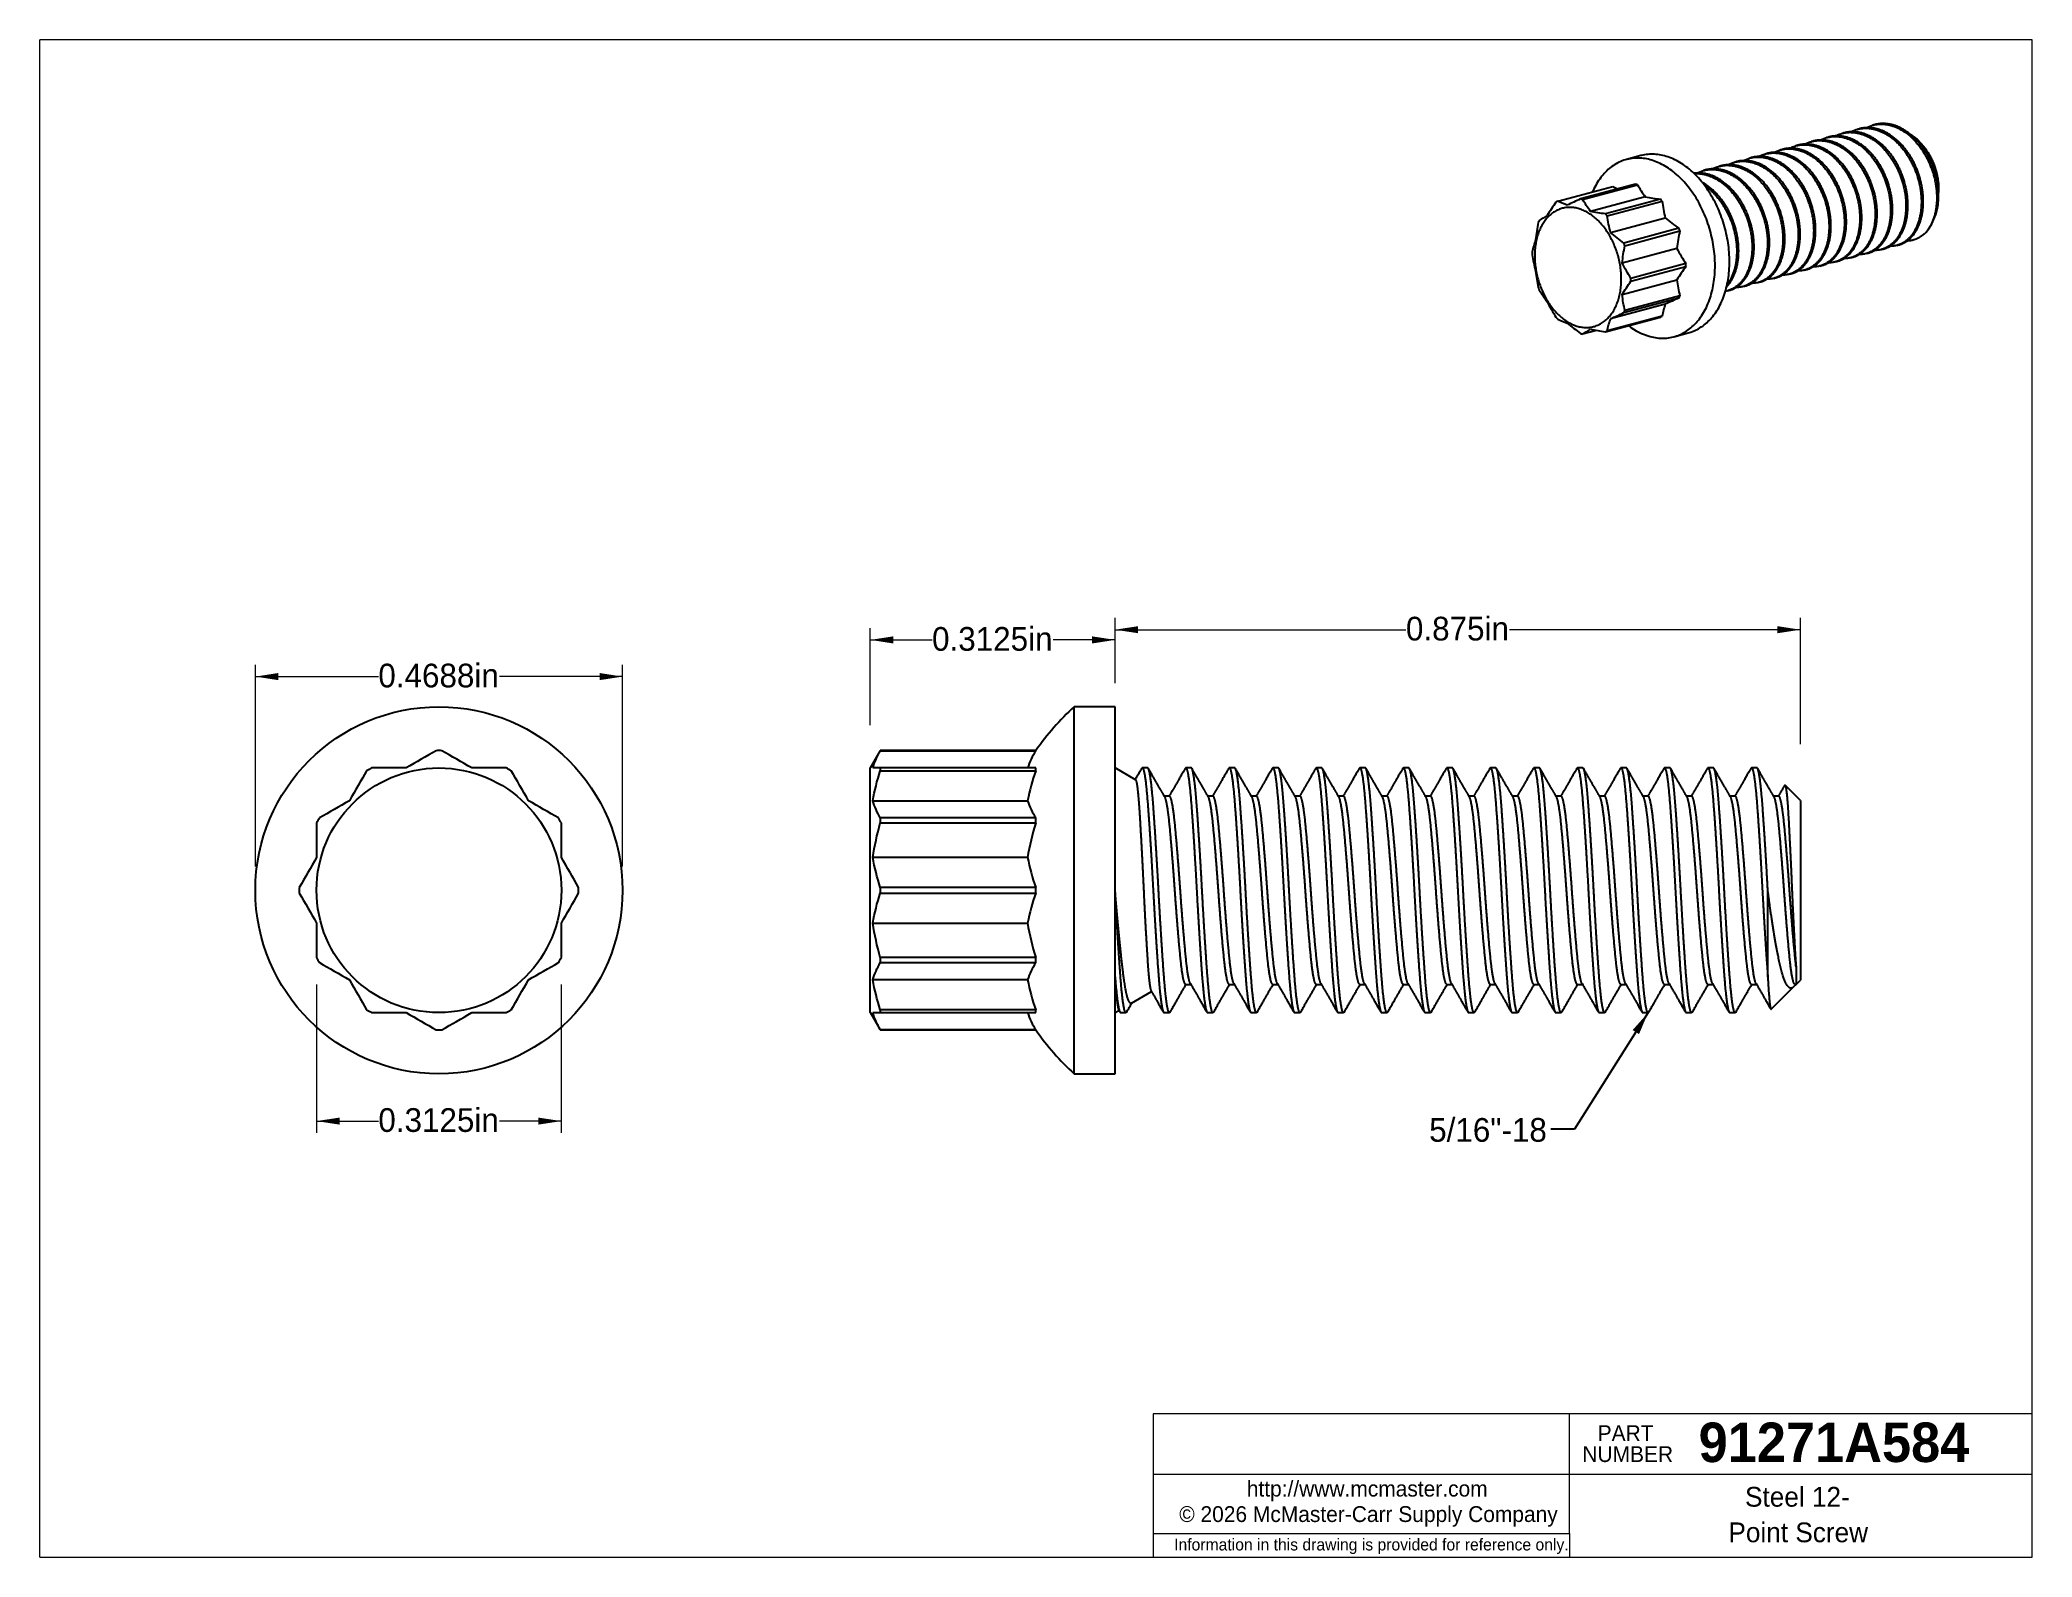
# Model space of a CAD drawing. Header units: inches. Extents: x 0.06 to 2.6, y 0.06 to 2.
import ezdxf

# ---------------------------------------------------------------- set-up
doc = ezdxf.new("R2010")
doc.units = ezdxf.units.IN
doc.header["$LTSCALE"] = 0.24224
doc.header["$MEASUREMENT"] = 0
doc.linetypes.add('SLD-Solid', pattern=[0])
doc.styles.add('SLDTEXTSTYLE0', font='ARIAL.TTF', dxfattribs={"width": 0.948})
doc.styles.add('SLDTEXTSTYLE1', font='ARIALBD.TTF', dxfattribs={"width": 0.948})
doc.styles.get("Standard").update_dxf_attribs({"font": 'ARIAL.TTF'})
doc.dimstyles.new('SLDDIMSTYLE0', dxfattribs={"dimtxt": 0.029393, "dimasz": 0.029393, "dimexe": 0, "dimexo": 0.0625, "dimgap": 0.007348, "dimtad": 0, "dimtih": 1, "dimtoh": 1, "dimdec": 4, "dimrnd": 1e-09, "dimdsep": 46, "dimtxsty": 'SLDTEXTSTYLE0', "dimsah": 1, "dimcen": 0.09, "dimadec": 0, "dimazin": 2, "dimtfac": 1, "dimtdec": 4, "dimtofl": 0, "dimtmove": 0, "dimatfit": 3, "dimfxl": 1, "dimfrac": 2, "dimtolj": 1, "dimtzin": 12, "dimarcsym": 0})
doc.dimstyles.new('SLDDIMSTYLE1', dxfattribs={"dimtxt": 0.18, "dimasz": 0.029393, "dimexe": 0, "dimexo": 0.0625, "dimgap": 0, "dimtad": 0, "dimtih": 1, "dimtoh": 1, "dimdec": 0, "dimrnd": 1e-09, "dimzin": 0, "dimdsep": 46, "dimtxsty": 'STANDARD', "dimsah": 1, "dimcen": 0.09, "dimadec": 0, "dimazin": 0, "dimtfac": 0.029393, "dimtdec": 0, "dimtofl": 0, "dimtmove": 0, "dimatfit": 3, "dimfxl": 1, "dimfrac": 2, "dimtolj": 1, "dimtzin": 0, "dimarcsym": 0})

msp = doc.modelspace()

# ---------------------------------------------------------------- texts
at = {"color": 7, "linetype": 'Continuous', "lineweight": 0}
for s, insert, char_height, attachment_point, style in [('5/16"-18', (1.83428, 0.62141), 0.03028, 1, 'SLDTEXTSTYLE0'), ('91271A584', (2.35104, 0.2325), 0.050467, 2, 'SLDTEXTSTYLE1'), ('Steel 12-', (2.30438, 0.15028), 0.025233, 2, 'SLDTEXTSTYLE0'), ('© 2026 McMaster-Carr Supply Company', (1.75683, 0.12566), 0.0201867, 2, 'SLDTEXTSTYLE0'), ('Point Screw', (2.30544, 0.10486), 0.0252333, 2, 'SLDTEXTSTYLE0')]:
    msp.add_mtext(s, dxfattribs=dict(at, insert=insert, char_height=char_height, attachment_point=attachment_point, style=style))

# ---------------------------------------------------------------- blocks, each defined once
blk = doc.blocks.new('SW_NOTE_0_2')
at = {"color": 0, "linetype": 'SLD-Solid', "lineweight": 18, "insert": (0.2607, 0.0195), "char_height": 0.01514, "attachment_point": 2, "style": 'SLDTEXTSTYLE0'}
blk.add_mtext('Information in this drawing is provided for reference only.', dxfattribs=at)
blk = doc.blocks.new('Shortened Dimensions Statement')
at = {"color": 7, "linetype": 'SLD-Solid', "lineweight": 18}
blk.add_blockref('SW_NOTE_0_2', (-0.2481, -0.0116), dxfattribs=at)
blk = doc.blocks.new('SW_NOTE_0_3')
at = {"color": 0, "linetype": 'SLD-Solid', "lineweight": 18, "insert": (0.1612, 0.026), "char_height": 0.020187, "attachment_point": 2, "style": 'SLDTEXTSTYLE0'}
blk.add_mtext('http://www.mcmaster.com', dxfattribs=at)
blk = doc.blocks.new('Internet')
at = {"color": 7, "linetype": 'SLD-Solid', "lineweight": 18}
blk.add_blockref('SW_NOTE_0_3', (-0.1509, -0.0015), dxfattribs=at)
blk = doc.blocks.new('SW_NOTE_0')
at = {"color": 0, "linetype": 'SLD-Solid', "lineweight": 18, "insert": (0.0602, 0.026), "char_height": 0.02019, "attachment_point": 2, "style": 'SLDTEXTSTYLE0'}
blk.add_mtext('NUMBER', dxfattribs=at)
blk = doc.blocks.new('SW_NOTE_0_1')
at = {"color": 0, "linetype": 'SLD-Solid', "lineweight": 18, "insert": (0.0366, 0.026), "char_height": 0.02019, "attachment_point": 2, "style": 'SLDTEXTSTYLE0'}
blk.add_mtext('PART', dxfattribs=at)
blk = doc.blocks.new('Part Number Tag')
at = {"color": 7, "linetype": 'SLD-Solid', "lineweight": 18}
for name, p in [('SW_NOTE_0_1', (-0.0363, 0.0009)), ('SW_NOTE_0', (-0.0572, -0.0259))]:
    blk.add_blockref(name, p, dxfattribs=at)
blk = doc.blocks.new('_D')
at = {"color": 7, "linetype": 'SLD-Solid', "lineweight": 0}
for p, q in [((1.4333, 1.1769), (1.4333, 1.2603)), ((2.3083, 1.0988), (2.3083, 1.2603)), ((1.4333, 1.2451), (1.8046, 1.2451)), ((2.3083, 1.2451), (1.9369, 1.2451))]:
    blk.add_line(p, q, dxfattribs=at)
at = {"color": 7, "linetype": 'SLD-Solid', "lineweight": 18}
for points in [[(1.4333, 1.2451), (1.4627, 1.2406), (1.4627, 1.2496)], [(2.3083, 1.2451), (2.2789, 1.2496), (2.2789, 1.2406)]]:
    blk.add_solid(points, dxfattribs=at)
at = {"color": 7, "linetype": 'SLD-Solid', "lineweight": 18, "insert": (1.8046, 1.2616), "char_height": 0.03028, "attachment_point": 1, "style": 'SLDTEXTSTYLE0'}
blk.add_mtext('0.875in', dxfattribs=at)
blk = doc.blocks.new('_D_1')
at = {"color": 7, "linetype": 'SLD-Solid', "lineweight": 0}
for p, q in [((1.1208, 1.123), (1.1208, 1.2472)), ((1.4333, 1.1769), (1.4333, 1.2472)), ((1.1208, 1.2321), (1.1996, 1.2321)), ((1.4333, 1.2321), (1.3544, 1.2321))]:
    blk.add_line(p, q, dxfattribs=at)
at = {"color": 7, "linetype": 'SLD-Solid', "lineweight": 18}
for points in [[(1.1208, 1.2321), (1.1502, 1.2275), (1.1502, 1.2366)], [(1.4333, 1.2321), (1.4039, 1.2366), (1.4039, 1.2275)]]:
    blk.add_solid(points, dxfattribs=at)
at = {"color": 7, "linetype": 'SLD-Solid', "lineweight": 18, "insert": (1.1996, 1.2485), "char_height": 0.03028, "attachment_point": 1, "style": 'SLDTEXTSTYLE0'}
blk.add_mtext('0.3125in', dxfattribs=at)
blk = doc.blocks.new('_D_2')
at = {"color": 7, "linetype": 'SLD-Solid', "lineweight": 0}
for p, q in [((0.3357, 0.9426), (0.3357, 1.2004)), ((0.8045, 0.9426), (0.8045, 1.2004)), ((0.3357, 1.1852), (0.4927, 1.1852)), ((0.8045, 1.1852), (0.6475, 1.1852))]:
    blk.add_line(p, q, dxfattribs=at)
at = {"color": 7, "linetype": 'SLD-Solid', "lineweight": 18}
for points in [[(0.3357, 1.1852), (0.3651, 1.1807), (0.3651, 1.1898)], [(0.8045, 1.1852), (0.7751, 1.1898), (0.7751, 1.1807)]]:
    blk.add_solid(points, dxfattribs=at)
at = {"color": 7, "linetype": 'SLD-Solid', "lineweight": 18, "insert": (0.4927, 1.2017), "char_height": 0.03028, "attachment_point": 1, "style": 'SLDTEXTSTYLE0'}
blk.add_mtext('0.4688in', dxfattribs=at)
blk = doc.blocks.new('_D_3')
at = {"color": 7, "linetype": 'SLD-Solid', "lineweight": 0}
for p, q in [((0.4138, 0.7918), (0.4138, 0.6024)), ((0.7263, 0.7918), (0.7263, 0.6024)), ((0.4138, 0.6175), (0.4927, 0.6175)), ((0.7263, 0.6175), (0.6475, 0.6175))]:
    blk.add_line(p, q, dxfattribs=at)
at = {"color": 7, "linetype": 'SLD-Solid', "lineweight": 18}
for points in [[(0.4138, 0.6175), (0.4432, 0.613), (0.4432, 0.622)], [(0.7263, 0.6175), (0.6969, 0.622), (0.6969, 0.613)]]:
    blk.add_solid(points, dxfattribs=at)
at = {"color": 7, "linetype": 'SLD-Solid', "lineweight": 18, "insert": (0.4927, 0.634), "char_height": 0.03028, "attachment_point": 1, "style": 'SLDTEXTSTYLE0'}
blk.add_mtext('0.3125in', dxfattribs=at)

# ---------------------------------------------------------------- dimensions: what is measured, and where the dimension line sits
at = {"color": 7, "linetype": 'SLD-Solid', "lineweight": 18}
for base, p1, p2, picture, middle in [((1.43328, 1.23206), (1.12078, 1.09271), (1.43328, 1.14666), '_D_1', (1.27697, 1.23206)), ((2.30828, 1.24512), (1.43328, 1.14666), (2.30828, 1.06854), '_D', (1.87075, 1.24512)), ((0.804459764, 1.1852308081), (0.335709764, 0.9122884024), (0.804459764, 0.9122884024), '_D_2', (0.5700746457, 1.1852308081)), ((0.72633, 0.61749), (0.41383, 0.82208), (0.72633, 0.82208), '_D_3', (0.57007, 0.61749))]:
    dim = msp.add_linear_dim(base=base, p1=p1, p2=p2, dimstyle='SLDDIMSTYLE0', dxfattribs=at)
    dim.commit()
    dim.dimension.update_dxf_attribs({"geometry": picture, "text_midpoint": middle, "dimtype": 160})

# ---------------------------------------------------------------- linework, layer by layer
at = {"color": 7, "linetype": 'SLD-Solid', "lineweight": 18}
for p, q in [((0.06056, 0.06056), (0.06056, 1.99848)), ((2.60408, 1.99848), (0.06056, 1.99848)), ((2.60408, 0.06056), (2.60408, 1.99848)), ((2.60408, 0.24351), (1.48187, 0.24351)), ((1.48187, 0.24351), (1.48187, 0.06056)), ((2.01362, 0.16654), (2.01362, 0.24351)), ((1.48187, 0.16654), (2.60408, 0.16654)), ((2.01362, 0.09084), (2.01362, 0.16654)), ((1.48187, 0.09084), (2.01362, 0.09084)), ((2.01362, 0.09084), (2.01362, 0.06056)), ((0.06056, 0.06056), (2.60408, 0.06056))]:
    msp.add_line(p, q, dxfattribs=at)
at = {"color": 7, "linetype": 'SLD-Solid', "lineweight": 25}
for p, q in [((2.38348, 1.88486), (2.38102, 1.88421)), ((2.40312, 1.89013), (2.40067, 1.88947)), ((2.28527, 1.85855), (2.28282, 1.8579)), ((2.30491, 1.86382), (2.30246, 1.86316)), ((2.32455, 1.86908), (2.3221, 1.86842)), ((2.3442, 1.87434), (2.34174, 1.87368)), ((2.36384, 1.8796), (2.36138, 1.87894)), ((2.10447, 1.85055), (2.08606, 1.84562)), ((2.18706, 1.83224), (2.18461, 1.83158)), ((2.20671, 1.8375), (2.20425, 1.83685)), ((2.22635, 1.84277), (2.22389, 1.84211)), ((2.24599, 1.84803), (2.24353, 1.84737)), ((2.26563, 1.85329), (2.26318, 1.85263)), ((2.47381, 1.84989), (2.47238, 1.85236)), ((1.99843, 1.79238), (2.06867, 1.8112)), ((2.09777, 1.81403), (2.02752, 1.79521)), ((2.03012, 1.79451), (2.10036, 1.81333)), ((2.48466, 1.80733), (2.48466, 1.80939)), ((2.11012, 1.79809), (2.04024, 1.77936)), ((2.12946, 1.79491), (2.05922, 1.77609)), ((2.06147, 1.77372), (2.13171, 1.79254)), ((2.06588, 1.75233), (2.13576, 1.77105)), ((2.15301, 1.75781), (2.08276, 1.73899)), ((2.15056, 1.73215), (2.08068, 1.71343)), ((2.08406, 1.73558), (2.15431, 1.7544)), ((2.41164, 1.73065), (2.41409, 1.73131)), ((2.43128, 1.73591), (2.43373, 1.73657)), ((2.1621, 1.71267), (2.09186, 1.69385)), ((2.09186, 1.69031), (2.1621, 1.70913)), ((2.31343, 1.70434), (2.31589, 1.705)), ((2.33307, 1.7096), (2.33553, 1.71026)), ((2.35271, 1.71486), (2.35517, 1.71552)), ((2.37235, 1.72013), (2.37481, 1.72078)), ((2.392, 1.72539), (2.39445, 1.72605)), ((2.08068, 1.67309), (2.15056, 1.69182)), ((2.23486, 1.68329), (2.23732, 1.68395)), ((2.25451, 1.68855), (2.25696, 1.68921)), ((2.27415, 1.69382), (2.2766, 1.69447)), ((2.29379, 1.69908), (2.29624, 1.69974)), ((2.13576, 1.66085), (2.06588, 1.64213)), ((2.08276, 1.65004), (2.15301, 1.66886)), ((2.15431, 1.67158), (2.08406, 1.65276)), ((2.21522, 1.67803), (2.21768, 1.67869)), ((2.05922, 1.62556), (2.12946, 1.64438)), ((2.13171, 1.64554), (2.06147, 1.62673)), ((2.04769, 1.62744), (2.03012, 1.62273)), ((2.14671, 1.61923), (2.16512, 1.62417)), ((1.43328, 1.14666), (1.3812, 1.14666)), ((1.3812, 0.67791), (1.3812, 1.14666)), ((1.43328, 0.67791), (1.43328, 1.14666)), ((1.13353, 1.09063), (1.12078, 1.06854)), ((1.12078, 0.91229), (1.12078, 1.06854)), ((1.33221, 1.09063), (1.13353, 1.09063)), ((1.13353, 1.09063), (1.13353, 1.09059)), ((1.13353, 1.09059), (1.33221, 1.09059)), ((1.13353, 1.06854), (1.13353, 1.06486)), ((1.33221, 1.06854), (1.13353, 1.06854)), ((1.33221, 1.09059), (1.33221, 1.09063)), ((1.33221, 1.06486), (1.33221, 1.06854)), ((1.45933, 1.0535), (1.43328, 1.06854)), ((1.47495, 1.06854), (1.468, 1.06854)), ((1.5305, 1.06854), (1.52356, 1.06854)), ((1.58606, 1.06854), (1.57911, 1.06854)), ((1.64161, 1.06854), (1.63467, 1.06854)), ((1.69717, 1.06854), (1.69022, 1.06854)), ((1.75272, 1.06854), (1.74578, 1.06854)), ((1.80828, 1.06854), (1.80134, 1.06854)), ((1.86383, 1.06854), (1.85689, 1.06854)), ((1.91939, 1.06854), (1.91245, 1.06854)), ((1.97495, 1.06854), (1.968, 1.06854)), ((2.0305, 1.06854), (2.02356, 1.06854)), ((2.08606, 1.06854), (2.07911, 1.06854)), ((2.14161, 1.06854), (2.13467, 1.06854)), ((2.19717, 1.06854), (2.19022, 1.06854)), ((2.25272, 1.06854), (2.24578, 1.06854)), ((1.13353, 1.06486), (1.33221, 1.06486)), ((2.30828, 1.02687), (2.28864, 1.04651)), ((1.12396, 1.02667), (1.32161, 1.02667)), ((1.50272, 1.03245), (1.49631, 1.03245)), ((1.55828, 1.03245), (1.55186, 1.03245)), ((1.61383, 1.03245), (1.60742, 1.03245)), ((1.66939, 1.03245), (1.66297, 1.03245)), ((1.72495, 1.03245), (1.71853, 1.03245)), ((1.7805, 1.03245), (1.77408, 1.03245)), ((1.83606, 1.03245), (1.82964, 1.03245)), ((1.89161, 1.03245), (1.88519, 1.03245)), ((1.94717, 1.03245), (1.94075, 1.03245)), ((2.00272, 1.03245), (1.99631, 1.03245)), ((2.05828, 1.03245), (2.05186, 1.03245)), ((2.11383, 1.03245), (2.10742, 1.03245)), ((2.16939, 1.03245), (2.16297, 1.03245)), ((2.22495, 1.03245), (2.21853, 1.03245)), ((2.2805, 1.03245), (2.27408, 1.03245)), ((2.30828, 1.02687), (2.30828, 0.79771)), ((1.13353, 1.00462), (1.13353, 0.99826)), ((1.33221, 1.00462), (1.13353, 1.00462)), ((1.13353, 0.99826), (1.33221, 0.99826)), ((1.33221, 0.99826), (1.33221, 1.00462)), ((1.32161, 0.95416), (1.12396, 0.95416)), ((1.13353, 0.91596), (1.13353, 0.90861)), ((1.33221, 0.91596), (1.13353, 0.91596)), ((1.33221, 0.90861), (1.33221, 0.91596)), ((1.12078, 0.75604), (1.12078, 0.91229)), ((1.13353, 0.90861), (1.33221, 0.90861)), ((2.26661, 0.8018), (2.26661, 0.91229)), ((1.12396, 0.87042), (1.32161, 0.87042)), ((1.13353, 0.82632), (1.13353, 0.81996)), ((1.33221, 0.82632), (1.13353, 0.82632)), ((1.13353, 0.81996), (1.33221, 0.81996)), ((1.33221, 0.81996), (1.33221, 0.82632)), ((1.32161, 0.79791), (1.12396, 0.79791)), ((1.52356, 0.79212), (1.52997, 0.79212)), ((1.57911, 0.79212), (1.58553, 0.79212)), ((1.63467, 0.79212), (1.64109, 0.79212)), ((1.69022, 0.79212), (1.69664, 0.79212)), ((1.74578, 0.79212), (1.7522, 0.79212)), ((1.80133, 0.79212), (1.80775, 0.79212)), ((1.85689, 0.79212), (1.86331, 0.79212)), ((1.91245, 0.79212), (1.91886, 0.79212)), ((1.968, 0.79212), (1.97442, 0.79212)), ((2.02356, 0.79212), (2.02997, 0.79212)), ((2.07911, 0.79212), (2.08553, 0.79212)), ((2.13467, 0.79212), (2.14109, 0.79212)), ((2.19022, 0.79212), (2.19664, 0.79212)), ((2.24578, 0.79212), (2.2522, 0.79212)), ((2.27102, 0.76045), (2.29948, 0.7889)), ((2.30133, 0.79212), (2.3027, 0.79212)), ((2.30271, 0.79213), (2.30828, 0.79771)), ((1.45413, 0.76807), (1.47979, 0.78289)), ((1.12078, 0.75604), (1.13353, 0.73395)), ((1.13353, 0.75971), (1.13353, 0.75604)), ((1.33221, 0.75971), (1.13353, 0.75971)), ((1.13353, 0.75604), (1.33221, 0.75604)), ((1.33221, 0.75604), (1.33221, 0.75971)), ((1.43328, 0.75604), (1.43818, 0.75887)), ((1.43786, 0.75942), (1.43941, 0.75676)), ((1.44022, 0.75604), (1.44717, 0.75604)), ((1.49578, 0.75604), (1.50272, 0.75604)), ((1.55133, 0.75604), (1.55828, 0.75604)), ((1.60689, 0.75604), (1.61384, 0.75604)), ((1.66245, 0.75604), (1.66939, 0.75604)), ((1.718, 0.75604), (1.72495, 0.75604)), ((1.77356, 0.75604), (1.7805, 0.75604)), ((1.82911, 0.75604), (1.83606, 0.75604)), ((1.88467, 0.75604), (1.89161, 0.75604)), ((1.94022, 0.75604), (1.94717, 0.75604)), ((1.99578, 0.75604), (2.00272, 0.75604)), ((2.05133, 0.75604), (2.05828, 0.75604)), ((2.10689, 0.75604), (2.11384, 0.75604)), ((2.16245, 0.75604), (2.16939, 0.75604)), ((2.218, 0.75604), (2.22495, 0.75604)), ((1.13353, 0.73399), (1.13353, 0.73395)), ((1.33221, 0.73399), (1.13353, 0.73399)), ((1.13353, 0.73395), (1.33221, 0.73395)), ((1.33221, 0.73395), (1.33221, 0.73399)), ((1.3812, 0.67791), (1.43328, 0.67791))]:
    msp.add_line(p, q, dxfattribs=at)
at = {"color": 7, "linetype": 'SLD-Solid', "lineweight": 25, "flags": 128}
for points in [[(2.11638, 1.61953), (2.11855, 1.61898), (2.12072, 1.61852), (2.12288, 1.61813), (2.12504, 1.61782), (2.1272, 1.61759), (2.12934, 1.61744), (2.13148, 1.61737), (2.13361, 1.61738), (2.13573, 1.61746), (2.13783, 1.61763), (2.13992, 1.61787), (2.14199, 1.61819), (2.14404, 1.61859), (2.14608, 1.61907), (2.14809, 1.61962), (2.15009, 1.62026), (2.15206, 1.62097), (2.154, 1.62175), (2.15592, 1.62262), (2.15781, 1.62355), (2.15968, 1.62456), (2.16151, 1.62565), (2.16332, 1.62681), (2.16509, 1.62804), (2.16683, 1.62934), (2.16853, 1.63072), (2.1702, 1.63216), (2.17183, 1.63367), (2.17342, 1.63525), (2.17497, 1.6369), (2.17649, 1.63861), (2.17796, 1.64038), (2.17939, 1.64222), (2.18078, 1.64412), (2.18212, 1.64609), (2.18342, 1.64811), (2.18467, 1.65018), (2.18588, 1.65232), (2.18703, 1.65451), (2.18814, 1.65675), (2.1892, 1.65905), (2.19021, 1.66139), (2.19117, 1.66379), (2.19208, 1.66623), (2.19294, 1.66871), (2.19374, 1.67124), (2.19449, 1.67381), (2.19519, 1.67643), (2.19583, 1.67908), (2.19642, 1.68176), (2.19696, 1.68448), (2.19743, 1.68724), (2.19786, 1.69002), (2.19822, 1.69284), (2.19854, 1.69568), (2.19879, 1.69855), (2.19899, 1.70144), (2.19913, 1.70435), (2.19922, 1.70728), (2.19924, 1.71023), (2.19922, 1.71319), (2.19913, 1.71617), (2.19899, 1.71915), (2.19879, 1.72215), (2.19854, 1.72515), (2.19822, 1.72816), (2.19786, 1.73117), (2.19743, 1.73419), (2.19696, 1.7372), (2.19642, 1.74021), (2.19583, 1.74321), (2.19519, 1.7462), (2.19449, 1.74919), (2.19374, 1.75216), (2.19294, 1.75512), (2.19208, 1.75807), (2.19117, 1.761), (2.19021, 1.7639), (2.1892, 1.76679), (2.18814, 1.76965), (2.18703, 1.77249), (2.18588, 1.7753), (2.18467, 1.77808), (2.18342, 1.78083), (2.18212, 1.78355), (2.18078, 1.78623), (2.17939, 1.78887), (2.17796, 1.79148), (2.17649, 1.79404), (2.17497, 1.79656), (2.17342, 1.79904), (2.17183, 1.80147), (2.1702, 1.80386), (2.16853, 1.8062), (2.16683, 1.80848), (2.16509, 1.81072), (2.16332, 1.8129), (2.16151, 1.81502), (2.15968, 1.81709), (2.15781, 1.8191), (2.15592, 1.82105), (2.154, 1.82294), (2.15206, 1.82477), (2.15009, 1.82654), (2.14809, 1.82824), (2.14608, 1.82987), (2.14404, 1.83144), (2.14199, 1.83294), (2.13992, 1.83437), (2.13783, 1.83574), (2.13573, 1.83703), (2.13361, 1.83825), (2.13148, 1.83939), (2.12934, 1.84047), (2.1272, 1.84147), (2.12504, 1.84239), (2.12288, 1.84324), (2.12072, 1.84401), (2.11855, 1.84471), (2.11638, 1.84533), (2.11421, 1.84587), (2.11205, 1.84634), (2.10988, 1.84672), (2.10772, 1.84703), (2.10557, 1.84726), (2.10342, 1.84741), (2.10128, 1.84748), (2.09915, 1.84748), (2.09704, 1.84739), (2.09494, 1.84723), (2.09285, 1.84698), (2.09078, 1.84666), (2.08872, 1.84626), (2.08669, 1.84579), (2.08467, 1.84523), (2.08268, 1.8446), (2.08071, 1.84389), (2.07876, 1.8431), (2.07684, 1.84224), (2.07495, 1.8413), (2.07309, 1.84029), (2.07125, 1.83921), (2.06945, 1.83805), (2.06768, 1.83682), (2.06594, 1.83551), (2.06424, 1.83414), (2.06257, 1.8327), (2.06094, 1.83118), (2.05934, 1.8296), (2.05779, 1.82796), (2.05628, 1.82625), (2.0548, 1.82447), (2.05337, 1.82263), (2.05199, 1.82073), (2.05064, 1.81877), (2.04935, 1.81675), (2.04809, 1.81467), (2.04689, 1.81254), (2.04573, 1.81035), (2.04462, 1.8081), (2.04356, 1.80581), (2.0429, 1.80429)], [(2.16512, 1.62417), (2.16651, 1.62456), (2.1685, 1.62519), (2.17047, 1.6259), (2.17241, 1.62669), (2.17433, 1.62755), (2.17623, 1.62849), (2.17809, 1.6295), (2.17993, 1.63058), (2.18173, 1.63174), (2.1835, 1.63297), (2.18524, 1.63428), (2.18694, 1.63565), (2.18861, 1.63709), (2.19024, 1.6386), (2.19183, 1.64018), (2.19339, 1.64183), (2.1949, 1.64354), (2.19637, 1.64532), (2.19781, 1.64716), (2.19919, 1.64906), (2.20054, 1.65102), (2.20183, 1.65304), (2.20309, 1.65512), (2.20429, 1.65725), (2.20545, 1.65944), (2.20656, 1.66168), (2.20762, 1.66398), (2.20863, 1.66632), (2.20959, 1.66872), (2.21049, 1.67116), (2.21135, 1.67365), (2.21215, 1.67618), (2.21291, 1.67875), (2.2136, 1.68136), (2.21425, 1.68401), (2.21484, 1.6867), (2.21537, 1.68942), (2.21585, 1.69217), (2.21627, 1.69496), (2.21664, 1.69777), (2.21695, 1.70061), (2.2172, 1.70348), (2.2174, 1.70637), (2.21755, 1.70928), (2.21763, 1.71221), (2.21766, 1.71516), (2.21763, 1.71812), (2.21755, 1.7211), (2.2174, 1.72409), (2.2172, 1.72708), (2.21695, 1.73009), (2.21664, 1.7331), (2.21627, 1.73611), (2.21585, 1.73912), (2.21537, 1.74213), (2.21484, 1.74514), (2.21425, 1.74814), (2.2136, 1.75114), (2.21291, 1.75412), (2.21215, 1.7571), (2.21135, 1.76006), (2.21049, 1.763), (2.20959, 1.76593), (2.20863, 1.76884), (2.20762, 1.77172), (2.20656, 1.77459), (2.20545, 1.77742), (2.20429, 1.78023), (2.20309, 1.78301), (2.20183, 1.78576), (2.20054, 1.78848), (2.19919, 1.79116), (2.19781, 1.7938), (2.19637, 1.79641), (2.1949, 1.79897), (2.19339, 1.8015), (2.19183, 1.80398), (2.19024, 1.80641), (2.18861, 1.80879), (2.18694, 1.81113), (2.18524, 1.81342), (2.1835, 1.81565), (2.18173, 1.81783), (2.17993, 1.81996), (2.17809, 1.82203), (2.17623, 1.82404), (2.17433, 1.82599), (2.17241, 1.82788), (2.17047, 1.82971), (2.1685, 1.83147), (2.16651, 1.83317), (2.16449, 1.83481), (2.16246, 1.83638), (2.1604, 1.83788), (2.15833, 1.83931), (2.15624, 1.84067), (2.15414, 1.84196), (2.15202, 1.84318), (2.1499, 1.84433), (2.14776, 1.8454), (2.14561, 1.8464), (2.14346, 1.84732), (2.1413, 1.84817), (2.13913, 1.84895), (2.13697, 1.84964), (2.1348, 1.85026), (2.13263, 1.8508), (2.13046, 1.85127), (2.12829, 1.85166), (2.12613, 1.85196), (2.12398, 1.85219), (2.12183, 1.85234), (2.1197, 1.85242), (2.11757, 1.85241), (2.11545, 1.85232), (2.11335, 1.85216), (2.11126, 1.85192), (2.10919, 1.8516), (2.10714, 1.8512), (2.1051, 1.85072), (2.10447, 1.85055)], [(2.07955, 1.69296), (2.07954, 1.69494), (2.07948, 1.69692), (2.07938, 1.69891), (2.07925, 1.70091), (2.07908, 1.70291), (2.07887, 1.70492), (2.07863, 1.70693), (2.07835, 1.70893), (2.07803, 1.71094), (2.07767, 1.71295), (2.07728, 1.71495), (2.07685, 1.71694), (2.07639, 1.71893), (2.07589, 1.72092), (2.07535, 1.72289), (2.07478, 1.72485), (2.07417, 1.72681), (2.07353, 1.72875), (2.07286, 1.73067), (2.07215, 1.73258), (2.07141, 1.73447), (2.07064, 1.73634), (2.06984, 1.7382), (2.069, 1.74003), (2.06814, 1.74184), (2.06724, 1.74363), (2.06632, 1.74539), (2.06537, 1.74713), (2.06438, 1.74884), (2.06337, 1.75052), (2.06234, 1.75217), (2.06128, 1.75379), (2.06019, 1.75538), (2.05908, 1.75694), (2.05794, 1.75847), (2.05678, 1.75995), (2.0556, 1.76141), (2.0544, 1.76283), (2.05318, 1.7642), (2.05193, 1.76554), (2.05067, 1.76685), (2.04939, 1.76811), (2.0481, 1.76932), (2.04678, 1.7705), (2.04545, 1.77164), (2.04411, 1.77273), (2.04275, 1.77377), (2.04138, 1.77477), (2.04, 1.77573), (2.03861, 1.77663), (2.03721, 1.77749), (2.0358, 1.77831), (2.03438, 1.77907), (2.03295, 1.77979), (2.03152, 1.78045), (2.03009, 1.78107), (2.02865, 1.78164), (2.0272, 1.78215), (2.02576, 1.78262), (2.02431, 1.78303), (2.02287, 1.78339), (2.02142, 1.7837), (2.01998, 1.78396), (2.01854, 1.78416), (2.0171, 1.78432), (2.01567, 1.78442), (2.01425, 1.78447), (2.01283, 1.78446), (2.01142, 1.7844), (2.01002, 1.78429), (2.00862, 1.78413), (2.00724, 1.78392), (2.00587, 1.78365), (2.00452, 1.78333), (2.00317, 1.78296), (2.00184, 1.78254), (2.00053, 1.78207), (1.99923, 1.78154), (1.99795, 1.78097), (1.99669, 1.78034), (1.99545, 1.77967), (1.99423, 1.77895), (1.99302, 1.77817), (1.99184, 1.77735), (1.99068, 1.77648), (1.98955, 1.77557), (1.98844, 1.77461), (1.98735, 1.7736), (1.98629, 1.77255), (1.98525, 1.77145), (1.98424, 1.77031), (1.98326, 1.76912), (1.98231, 1.7679), (1.98138, 1.76663), (1.98049, 1.76532), (1.97962, 1.76398), (1.97879, 1.76259), (1.97798, 1.76117), (1.97721, 1.75971), (1.97647, 1.75821), (1.97577, 1.75668), (1.97509, 1.75512), (1.97445, 1.75352), (1.97385, 1.7519), (1.97328, 1.75024), (1.97274, 1.74855), (1.97224, 1.74684), (1.97178, 1.7451), (1.97135, 1.74333), (1.97095, 1.74154), (1.9706, 1.73972), (1.97028, 1.73789), (1.97, 1.73603), (1.96975, 1.73415), (1.96954, 1.73226), (1.96937, 1.73035), (1.96924, 1.72842), (1.96915, 1.72648), (1.96909, 1.72453), (1.96907, 1.72256), (1.96909, 1.72059), (1.96915, 1.7186), (1.96924, 1.71661), (1.96937, 1.71461), (1.96954, 1.71261), (1.96975, 1.7106), (1.97, 1.7086), (1.97028, 1.70659), (1.9706, 1.70458), (1.97095, 1.70258), (1.97135, 1.70057), (1.97178, 1.69858), (1.97224, 1.69659), (1.97274, 1.6946), (1.97328, 1.69263), (1.97385, 1.69067), (1.97445, 1.68872), (1.97509, 1.68678), (1.97577, 1.68485), (1.97647, 1.68294), (1.97721, 1.68105), (1.97798, 1.67918), (1.97879, 1.67733), (1.97962, 1.67549), (1.98049, 1.67368), (1.98138, 1.6719), (1.98231, 1.67013), (1.98326, 1.6684), (1.98424, 1.66669), (1.98525, 1.665), (1.98629, 1.66335), (1.98735, 1.66173), (1.98844, 1.66014), (1.98955, 1.65858), (1.99068, 1.65706), (1.99184, 1.65557), (1.99302, 1.65411), (1.99423, 1.6527), (1.99545, 1.65132), (1.99669, 1.64998), (1.99795, 1.64868), (1.99923, 1.64742), (2.00053, 1.6462), (2.00184, 1.64502), (2.00317, 1.64389), (2.00452, 1.6428), (2.00587, 1.64175), (2.00724, 1.64075), (2.00862, 1.6398), (2.01002, 1.63889), (2.01142, 1.63803), (2.01283, 1.63722), (2.01425, 1.63645), (2.01567, 1.63574), (2.0171, 1.63507), (2.01854, 1.63445), (2.01998, 1.63389), (2.02142, 1.63337), (2.02287, 1.63291), (2.02431, 1.63249), (2.02576, 1.63213), (2.0272, 1.63182), (2.02865, 1.63156), (2.03009, 1.63136), (2.03152, 1.63121), (2.03295, 1.63111), (2.03438, 1.63106), (2.0358, 1.63106), (2.03721, 1.63112), (2.03861, 1.63123), (2.04, 1.63139), (2.04138, 1.6316), (2.04275, 1.63187), (2.04411, 1.63219), (2.04545, 1.63256), (2.04678, 1.63298), (2.0481, 1.63345), (2.04939, 1.63398), (2.05067, 1.63455), (2.05193, 1.63518), (2.05318, 1.63585), (2.0544, 1.63658), (2.0556, 1.63735), (2.05678, 1.63817), (2.05794, 1.63904), (2.05908, 1.63995), (2.06019, 1.64092), (2.06128, 1.64192), (2.06234, 1.64298), (2.06337, 1.64407), (2.06438, 1.64521), (2.06537, 1.6464), (2.06632, 1.64762), (2.06724, 1.64889), (2.06814, 1.6502), (2.069, 1.65155), (2.06984, 1.65293), (2.07064, 1.65436), (2.07141, 1.65582), (2.07215, 1.65731), (2.07286, 1.65884), (2.07353, 1.6604), (2.07417, 1.662), (2.07478, 1.66363), (2.07535, 1.66528), (2.07589, 1.66697), (2.07639, 1.66869), (2.07685, 1.67043), (2.07728, 1.67219), (2.07767, 1.67398), (2.07803, 1.6758), (2.07835, 1.67764), (2.07863, 1.67949), (2.07887, 1.68137), (2.07908, 1.68326), (2.07925, 1.68517), (2.07938, 1.6871), (2.07948, 1.68904), (2.07954, 1.691), (2.07955, 1.69296)]]:
    msp.add_lwpolyline(points, dxfattribs=at)
at = {"color": 7, "linetype": 'SLD-Solid', "lineweight": 25}
for radius in [0.23438, 0.15625]:
    msp.add_circle((0.57008, 0.91229), radius, dxfattribs=at)
for centre, radius, start, end in [((2.40241, 1.80906), 0.08225, 0.22969, 29.76623), ((2.10752, 1.88481), 0.08323, 242.17868, 247.29138), ((2.08578, 1.76409), 0.05135, 73.50141, 76.50267), ((2.20743, 1.8711), 0.12166, 208.34937, 216.88071), ((2.01708, 1.75366), 0.04298, 115.72775, 119.10717), ((2.01554, 1.74528), 0.05135, 73.50141, 76.50267), ((2.17315, 2.12177), 0.32976, 258.98011, 262.38588), ((2.06365, 1.73026), 0.09226, 42.46348, 44.49422), ((2.30022, 1.81315), 0.16977, 186.97314, 194.35875), ((2.41226, 1.79833), 0.07246, 320.87448, 2.50032), ((2.03928, 1.73545), 0.07211, 153.25544, 155.64862), ((1.99341, 1.71144), 0.09226, 42.46348, 44.49422), ((2.27256, 1.9315), 0.21086, 229.54878, 235.4597), ((2.03351, 1.71039), 0.12857, 20.01993, 21.64755), ((1.96326, 1.69157), 0.12857, 20.01993, 21.64755), ((2.34743, 1.71042), 0.19807, 167.17148, 173.70168), ((2.3182, 1.81833), 0.1885, 207.20525, 214.09288), ((2.08281, 1.72586), 0.11704, 179.1336, 180.8664), ((2.34918, 1.57188), 0.23203, 143.73526, 148.87564), ((2.04507, 1.7109), 0.11704, 359.1336, 0.8664), ((2.09438, 1.72637), 0.12857, 200.01993, 201.64755), ((1.97483, 1.69208), 0.11704, 359.1336, 0.8664), ((2.30003, 1.70903), 0.15046, 186.56993, 194.41464), ((2.23227, 1.62714), 0.10223, 160.74612, 169.62784), ((2.45728, 0.99084), 0.74316, 114.16927, 115.63569), ((2.08861, 1.70131), 0.07211, 333.25544, 335.64862), ((2.06424, 1.7065), 0.09226, 222.46348, 224.49422), ((2.01837, 1.68249), 0.07211, 333.25544, 335.64862), ((2.13873, 1.69854), 0.08211, 232.4362, 254.20598), ((2.1108, 1.68309), 0.04298, 295.72775, 299.10717), ((2.04211, 1.67266), 0.05135, 253.50141, 256.50267), ((2.04056, 1.66428), 0.04298, 295.72775, 299.10717), ((1.59278, 0.91229), 0.31576, 132.07502, 145.61158), ((0.57008, 0.91229), 0.17834, 118.81955, 121.18045), ((0.57008, 0.91229), 0.17834, 88.81955, 91.18045), ((0.57008, 0.91229), 0.17834, 58.81955, 61.18045), ((1.40404, 1.04248), 0.08645, 146.18597, 162.45585), ((1.52987, 0.98943), 0.21156, 159.11012, 169.86052), ((1.40404, 1.05273), 0.08645, 197.54415, 213.81403), ((0.57008, 0.91229), 0.17834, 148.81955, 151.18045), ((0.57008, 0.91229), 0.17834, 28.81955, 31.18045), ((1.59278, 0.91229), 0.27439, 161.74097, 171.22324), ((1.52987, 0.9914), 0.21156, 190.13948, 200.88988), ((0.57008, 0.91229), 0.17834, 178.81955, 181.18045), ((0.57008, 0.91229), 0.17834, 358.81955, 1.18045), ((1.52987, 0.83318), 0.21156, 159.11012, 169.86052), ((1.59278, 0.91229), 0.27439, 188.77676, 198.25903), ((0.57008, 0.91229), 0.17834, 208.81955, 211.18045), ((0.57008, 0.91229), 0.17834, 328.81955, 331.18045), ((1.40404, 0.77184), 0.08645, 146.18597, 162.45585), ((1.52987, 0.83515), 0.21156, 190.13948, 200.88988), ((0.57008, 0.91229), 0.17834, 238.81955, 241.18045), ((0.57008, 0.91229), 0.17834, 298.81955, 301.18045), ((1.40404, 0.7821), 0.08645, 197.54415, 213.81403), ((0.57008, 0.91229), 0.17834, 268.81955, 271.18045), ((1.59278, 0.91229), 0.31576, 214.38842, 227.92498)]:
    msp.add_arc(centre, radius, start, end, dxfattribs=at)
for points, knots in [([(2.37268, 1.88095), (2.37287, 1.88105), (2.37374, 1.88152), (2.37533, 1.88224), (2.37744, 1.88309), (2.3796, 1.88382), (2.38179, 1.88443), (2.38401, 1.88491), (2.38626, 1.88527), (2.38852, 1.88551), (2.3908, 1.88562), (2.39304, 1.88561), (2.39524, 1.88549), (2.39739, 1.88527), (2.39954, 1.88494), (2.40168, 1.88451), (2.40374, 1.884), (2.40575, 1.88341), (2.4077, 1.88276), (2.40965, 1.88202), (2.41161, 1.88119), (2.41355, 1.88028), (2.41548, 1.8793), (2.41739, 1.87824), (2.41928, 1.8771), (2.42128, 1.8758), (2.42338, 1.87433), (2.42557, 1.87267), (2.42772, 1.87091), (2.42982, 1.86905), (2.43189, 1.8671), (2.4339, 1.86506), (2.43585, 1.86295), (2.43775, 1.86075), (2.43959, 1.85849), (2.44135, 1.85617), (2.44305, 1.85378), (2.44466, 1.85139), (2.44618, 1.84897), (2.44763, 1.84654), (2.44903, 1.84404), (2.45037, 1.84149), (2.45162, 1.83896), (2.45277, 1.83647), (2.45384, 1.83402), (2.45485, 1.83153), (2.45581, 1.82902), (2.4567, 1.8265), (2.45753, 1.82398), (2.45829, 1.82145), (2.459, 1.81892), (2.45968, 1.81621), (2.46033, 1.81335), (2.46093, 1.81032), (2.46143, 1.80731), (2.46185, 1.80431), (2.46218, 1.80134), (2.46242, 1.7984), (2.46258, 1.79549), (2.46265, 1.79261), (2.46264, 1.78974), (2.46255, 1.78688), (2.46237, 1.78404), (2.46211, 1.78129), (2.46178, 1.77863), (2.46137, 1.77605), (2.46089, 1.77352), (2.46034, 1.77104), (2.45971, 1.76861), (2.45901, 1.76625), (2.45824, 1.76396), (2.45739, 1.76174), (2.45649, 1.75959), (2.45551, 1.75752), (2.4545, 1.75557), (2.45345, 1.75373), (2.45237, 1.75201), (2.45124, 1.75037), (2.45006, 1.74881), (2.44892, 1.74742), (2.44782, 1.74618), (2.44676, 1.74508), (2.4456, 1.74396), (2.44433, 1.74283), (2.44295, 1.74172), (2.44152, 1.74068), (2.44006, 1.73972), (2.43856, 1.73884), (2.43704, 1.73805), (2.4355, 1.73735), (2.43393, 1.73673), (2.43223, 1.73616), (2.43039, 1.73567), (2.42843, 1.73527), (2.42644, 1.73499), (2.42442, 1.73484), (2.42306, 1.73479), (2.42236, 1.73482), (2.42234, 1.73482)], [0, 0, 0, 0, 0.00333299, 0.01485479, 0.02639719, 0.03795087, 0.04950643, 0.06105449, 0.07258569, 0.08409075, 0.09556052, 0.10698603, 0.11771032, 0.12838031, 0.13898909, 0.14952998, 0.16002947, 0.16960825, 0.17924171, 0.18892483, 0.19865244, 0.20841921, 0.2180444, 0.2276968, 0.23737102, 0.24706161, 0.25861149, 0.27016738, 0.28171989, 0.29325964, 0.30477731, 0.31626369, 0.32770973, 0.33910656, 0.35044556, 0.36171835, 0.37291688, 0.38405203, 0.39460346, 0.4052218, 0.41590033, 0.4266321, 0.43740994, 0.44722036, 0.45705701, 0.46691416, 0.47678604, 0.48666681, 0.49637412, 0.50607878, 0.51577521, 0.5254579, 0.53695914, 0.548424, 0.55984352, 0.57120895, 0.58251182, 0.59374393, 0.60489747, 0.61605521, 0.6272912, 0.63859752, 0.64996598, 0.66138807, 0.67219881, 0.68304194, 0.69390982, 0.70479469, 0.71568871, 0.72652736, 0.73735952, 0.74817749, 0.7589736, 0.76974028, 0.78047008, 0.79054649, 0.80057768, 0.81055784, 0.82048138, 0.83034286, 0.83838368, 0.84646645, 0.85458826, 0.86426223, 0.8739817, 0.88374135, 0.89353575, 0.90335934, 0.91303045, 0.92271879, 0.93241887, 0.94212515, 0.95368035, 0.96522706, 0.9767559, 0.98825761, 0.99972308, 1, 1, 1, 1]), ([(2.43373, 1.73658), (2.43405, 1.73666), (2.43492, 1.73689), (2.43631, 1.73737), (2.43792, 1.73799), (2.4395, 1.73871), (2.44104, 1.73951), (2.44253, 1.74039), (2.44397, 1.74133), (2.44538, 1.74236), (2.44683, 1.74353), (2.44831, 1.74485), (2.44982, 1.74634), (2.45126, 1.74793), (2.45264, 1.74962), (2.45396, 1.75141), (2.45517, 1.7532), (2.45626, 1.755), (2.45724, 1.75677), (2.45818, 1.75861), (2.45906, 1.76052), (2.45988, 1.76248), (2.46064, 1.76449), (2.46134, 1.76655), (2.46199, 1.76865), (2.46261, 1.77095), (2.46319, 1.77343), (2.46373, 1.77612), (2.46417, 1.77885), (2.46453, 1.78163), (2.46481, 1.78445), (2.46498, 1.78708), (2.46507, 1.78952), (2.46511, 1.79175), (2.46509, 1.79398), (2.46502, 1.79635), (2.46489, 1.79887), (2.46468, 1.80153), (2.4644, 1.80422), (2.46404, 1.80693), (2.46362, 1.80961), (2.46314, 1.81225), (2.4626, 1.81485), (2.46199, 1.81746), (2.46132, 1.82005), (2.46059, 1.82263), (2.45981, 1.82518), (2.45897, 1.8277), (2.45807, 1.83019), (2.45706, 1.83282), (2.45592, 1.83557), (2.45464, 1.83843), (2.45329, 1.84123), (2.45187, 1.84397), (2.4504, 1.84665), (2.44894, 1.84913), (2.44751, 1.85142), (2.44612, 1.85353), (2.44469, 1.8556), (2.4432, 1.85763), (2.44168, 1.8596), (2.44011, 1.86151), (2.43852, 1.86337), (2.43687, 1.86517), (2.43508, 1.86702), (2.43314, 1.86891), (2.43104, 1.87081), (2.4289, 1.87262), (2.42672, 1.87433), (2.42451, 1.87593), (2.42237, 1.87736), (2.42033, 1.87861), (2.41838, 1.87972), (2.41642, 1.88074), (2.41446, 1.88167), (2.41251, 1.88251), (2.41057, 1.88327), (2.40864, 1.88393), (2.40673, 1.88451), (2.40469, 1.88504), (2.40254, 1.8855), (2.40026, 1.88587), (2.39796, 1.88613), (2.39566, 1.88627), (2.39337, 1.88628), (2.39119, 1.88618), (2.38914, 1.88598), (2.3872, 1.88569), (2.38531, 1.88533), (2.38408, 1.88502), (2.38348, 1.88486)], [0, 0, 0, 0, 0.0062185, 0.0172126, 0.0281999, 0.0391736, 0.0501274, 0.0608599, 0.0715609, 0.0822245, 0.0928449, 0.1054237, 0.1179241, 0.1303372, 0.1427445, 0.1552395, 0.1678136, 0.1786238, 0.1894792, 0.2003736, 0.2113009, 0.2222546, 0.2330322, 0.243823, 0.2546206, 0.2654189, 0.2782659, 0.2910945, 0.3038942, 0.3166548, 0.3293661, 0.3420185, 0.3517701, 0.3614763, 0.3711328, 0.3807357, 0.3919421, 0.4032208, 0.4145651, 0.4259684, 0.4374237, 0.4483112, 0.4592327, 0.4701819, 0.4811523, 0.4921375, 0.5029344, 0.513733, 0.524527, 0.5353101, 0.5481241, 0.5609036, 0.5736384, 0.5863186, 0.5989344, 0.6114765, 0.6221382, 0.6327364, 0.6433577, 0.654043, 0.6647867, 0.67539, 0.6860385, 0.6967266, 0.7074484, 0.7202478, 0.7330761, 0.745923, 0.7587779, 0.7716304, 0.7844698, 0.7954329, 0.8063724, 0.8172818, 0.8281549, 0.8389854, 0.8495753, 0.8601128, 0.8705926, 0.8810095, 0.8934217, 0.9059213, 0.9184994, 0.9311468, 0.9438541, 0.9566113, 0.9675544, 0.9785204, 0.9895026, 1, 1, 1, 1]), ([(2.39232, 1.88621), (2.39252, 1.88632), (2.39338, 1.88679), (2.39497, 1.8875), (2.39709, 1.88836), (2.39924, 1.88908), (2.40143, 1.88969), (2.40365, 1.89017), (2.4059, 1.89053), (2.40816, 1.89077), (2.41044, 1.89088), (2.41268, 1.89087), (2.41488, 1.89075), (2.41703, 1.89053), (2.41918, 1.8902), (2.42132, 1.88977), (2.42339, 1.88926), (2.42539, 1.88867), (2.42734, 1.88802), (2.42929, 1.88728), (2.43125, 1.88645), (2.43319, 1.88555), (2.43512, 1.88456), (2.43703, 1.8835), (2.43892, 1.88236), (2.44092, 1.88106), (2.44302, 1.87959), (2.44521, 1.87793), (2.44736, 1.87617), (2.44947, 1.87431), (2.45153, 1.87236), (2.45354, 1.87033), (2.4555, 1.86821), (2.45739, 1.86602), (2.45923, 1.86375), (2.461, 1.86143), (2.4627, 1.85904), (2.4643, 1.85665), (2.46582, 1.85423), (2.46727, 1.8518), (2.46867, 1.84931), (2.47001, 1.84675), (2.47126, 1.84422), (2.47241, 1.84173), (2.47348, 1.83928), (2.47449, 1.8368), (2.47545, 1.83429), (2.47634, 1.83177), (2.47717, 1.82924), (2.47793, 1.82671), (2.47864, 1.82418), (2.47932, 1.82147), (2.47997, 1.81861), (2.48057, 1.81558), (2.48107, 1.81257), (2.48149, 1.80957), (2.48182, 1.8066), (2.48207, 1.80366), (2.48222, 1.80076), (2.48229, 1.79787), (2.48228, 1.795), (2.48219, 1.79214), (2.48201, 1.78931), (2.48175, 1.78655), (2.48142, 1.78389), (2.48102, 1.78131), (2.48054, 1.77878), (2.47998, 1.7763), (2.47935, 1.77387), (2.47865, 1.77151), (2.47788, 1.76922), (2.47704, 1.767), (2.47613, 1.76485), (2.47515, 1.76278), (2.47414, 1.76083), (2.47309, 1.759), (2.47201, 1.75727), (2.47088, 1.75563), (2.46971, 1.75407), (2.46889, 1.75309), (2.46848, 1.75261)], [0, 0, 0, 0, 0.004014, 0.0178899, 0.0317907, 0.0457051, 0.0596217, 0.0735293, 0.0874165, 0.1012723, 0.1150856, 0.1288456, 0.1417611, 0.1546112, 0.1673876, 0.1800822, 0.192727, 0.2042629, 0.2158647, 0.2275263, 0.2392415, 0.2510038, 0.2625956, 0.2742202, 0.2858711, 0.2975417, 0.3114514, 0.3253685, 0.3392814, 0.353179, 0.36705, 0.3808833, 0.394668, 0.4083934, 0.4220492, 0.4356253, 0.4491119, 0.4625222, 0.4752295, 0.4880174, 0.5008778, 0.5138023, 0.5267823, 0.5385972, 0.5504437, 0.5623149, 0.5742038, 0.5861034, 0.5977942, 0.6094817, 0.6211593, 0.6328204, 0.6466716, 0.660479, 0.6742317, 0.6879194, 0.7015317, 0.7150588, 0.7284912, 0.7419287, 0.7554605, 0.7690769, 0.7827682, 0.7965241, 0.8095437, 0.8226023, 0.8356907, 0.8487996, 0.8619195, 0.8749727, 0.8880181, 0.9010465, 0.9140484, 0.927015, 0.9399371, 0.9520724, 0.9641531, 0.9761725, 0.9881236, 1, 1, 1, 1]), ([(2.48466, 1.80149), (2.48462, 1.80237), (2.48453, 1.80413), (2.48432, 1.80679), (2.48404, 1.80948), (2.48368, 1.81219), (2.48326, 1.81487), (2.48278, 1.81751), (2.48224, 1.82011), (2.48163, 1.82272), (2.48096, 1.82532), (2.48023, 1.82789), (2.47945, 1.83044), (2.47861, 1.83296), (2.47771, 1.83546), (2.4767, 1.83809), (2.47556, 1.84083), (2.47428, 1.84369), (2.47293, 1.84649), (2.47152, 1.84924), (2.47004, 1.85191), (2.46858, 1.85439), (2.46716, 1.85668), (2.46577, 1.8588), (2.46433, 1.86086), (2.46285, 1.86289), (2.46132, 1.86486), (2.45976, 1.86678), (2.45816, 1.86863), (2.45651, 1.87043), (2.45473, 1.87228), (2.45278, 1.87417), (2.45069, 1.87608), (2.44854, 1.87789), (2.44636, 1.87959), (2.44415, 1.8812), (2.44201, 1.88262), (2.43997, 1.88387), (2.43802, 1.88498), (2.43606, 1.886), (2.4341, 1.88693), (2.43215, 1.88778), (2.43021, 1.88853), (2.42828, 1.88919), (2.42637, 1.88977), (2.42434, 1.8903), (2.42218, 1.89076), (2.4199, 1.89114), (2.4176, 1.89139), (2.41531, 1.89153), (2.41301, 1.89154), (2.41083, 1.89144), (2.40878, 1.89124), (2.40685, 1.89095), (2.40496, 1.89059), (2.40372, 1.89028), (2.40312, 1.89012)], [0, 0, 0, 0, 0.0180964, 0.0363094, 0.0546284, 0.0730427, 0.0915409, 0.1091223, 0.1267586, 0.1444395, 0.1621548, 0.1798938, 0.197329, 0.2147667, 0.232197, 0.2496098, 0.2703021, 0.2909387, 0.3115031, 0.3319793, 0.3523515, 0.3726047, 0.3898214, 0.4069356, 0.4240871, 0.4413419, 0.4586911, 0.4758135, 0.493009, 0.5102683, 0.5275821, 0.5482507, 0.5689662, 0.5897116, 0.61047, 0.6312243, 0.6519577, 0.6696612, 0.6873265, 0.7049432, 0.7225012, 0.7399905, 0.7570913, 0.7741075, 0.7910305, 0.8078519, 0.8278953, 0.8480798, 0.8683912, 0.8888146, 0.9093345, 0.9299351, 0.9476063, 0.9653143, 0.9830485, 1, 1, 1, 1]), ([(2.27447, 1.85464), (2.27467, 1.85474), (2.27554, 1.85521), (2.27712, 1.85593), (2.27924, 1.85678), (2.28139, 1.85751), (2.28358, 1.85811), (2.2858, 1.8586), (2.28805, 1.85896), (2.29031, 1.8592), (2.29259, 1.85931), (2.29483, 1.8593), (2.29703, 1.85918), (2.29919, 1.85896), (2.30133, 1.85863), (2.30347, 1.8582), (2.30554, 1.85769), (2.30754, 1.8571), (2.30949, 1.85645), (2.31145, 1.85571), (2.3134, 1.85488), (2.31535, 1.85397), (2.31727, 1.85299), (2.31918, 1.85193), (2.32108, 1.85079), (2.32308, 1.84949), (2.32517, 1.84802), (2.32736, 1.84636), (2.32951, 1.8446), (2.33162, 1.84274), (2.33368, 1.84079), (2.33569, 1.83875), (2.33765, 1.83664), (2.33954, 1.83444), (2.34138, 1.83218), (2.34315, 1.82985), (2.34485, 1.82747), (2.34645, 1.82507), (2.34798, 1.82266), (2.34942, 1.82023), (2.35082, 1.81773), (2.35216, 1.81518), (2.35341, 1.81265), (2.35457, 1.81015), (2.35563, 1.80771), (2.35664, 1.80522), (2.3576, 1.80271), (2.35849, 1.80019), (2.35932, 1.79767), (2.36008, 1.79514), (2.36079, 1.79261), (2.36147, 1.7899), (2.36212, 1.78703), (2.36272, 1.78401), (2.36323, 1.781), (2.36364, 1.778), (2.36397, 1.77503), (2.36422, 1.77209), (2.36437, 1.76918), (2.36444, 1.7663), (2.36443, 1.76343), (2.36434, 1.76057), (2.36416, 1.75773), (2.36391, 1.75498), (2.36357, 1.75232), (2.36317, 1.74974), (2.36269, 1.74721), (2.36213, 1.74472), (2.3615, 1.7423), (2.3608, 1.73994), (2.36003, 1.73765), (2.35919, 1.73543), (2.35828, 1.73328), (2.35731, 1.73121), (2.35629, 1.72926), (2.35524, 1.72742), (2.35416, 1.7257), (2.35303, 1.72406), (2.35186, 1.7225), (2.35071, 1.72111), (2.34961, 1.71987), (2.34855, 1.71877), (2.34739, 1.71765), (2.34612, 1.71652), (2.34474, 1.71541), (2.34332, 1.71437), (2.34185, 1.71341), (2.34036, 1.71253), (2.33884, 1.71174), (2.33729, 1.71104), (2.33572, 1.71042), (2.33402, 1.70985), (2.33219, 1.70936), (2.33022, 1.70896), (2.32823, 1.70867), (2.32622, 1.70853), (2.32485, 1.70848), (2.32415, 1.70851), (2.32414, 1.70851)], [0, 0, 0, 0, 0.00333299, 0.01485479, 0.02639719, 0.03795087, 0.04950643, 0.06105449, 0.07258569, 0.08409075, 0.09556052, 0.10698603, 0.11771032, 0.12838031, 0.13898909, 0.14952998, 0.16002947, 0.16960825, 0.17924171, 0.18892483, 0.19865244, 0.20841921, 0.2180444, 0.2276968, 0.23737102, 0.24706161, 0.25861149, 0.27016738, 0.28171989, 0.29325964, 0.30477731, 0.31626369, 0.32770973, 0.33910656, 0.35044556, 0.36171835, 0.37291688, 0.38405203, 0.39460346, 0.4052218, 0.41590033, 0.4266321, 0.43740994, 0.44722036, 0.45705701, 0.46691416, 0.47678604, 0.48666681, 0.49637412, 0.50607878, 0.51577521, 0.5254579, 0.53695914, 0.548424, 0.55984352, 0.57120895, 0.58251182, 0.59374393, 0.60489747, 0.61605521, 0.6272912, 0.63859752, 0.64996598, 0.66138807, 0.67219881, 0.68304194, 0.69390982, 0.70479469, 0.71568871, 0.72652736, 0.73735952, 0.74817749, 0.7589736, 0.76974028, 0.78047008, 0.79054649, 0.80057768, 0.81055784, 0.82048138, 0.83034286, 0.83838368, 0.84646645, 0.85458826, 0.86426223, 0.8739817, 0.88374135, 0.89353575, 0.90335934, 0.91303045, 0.92271879, 0.93241887, 0.94212515, 0.95368035, 0.96522706, 0.9767559, 0.98825761, 0.99972308, 1, 1, 1, 1]), ([(2.33552, 1.71027), (2.33584, 1.71035), (2.33671, 1.71058), (2.33811, 1.71106), (2.33972, 1.71168), (2.34129, 1.7124), (2.34283, 1.7132), (2.34432, 1.71407), (2.34577, 1.71502), (2.34717, 1.71605), (2.34862, 1.71721), (2.3501, 1.71854), (2.35161, 1.72003), (2.35305, 1.72162), (2.35443, 1.72331), (2.35576, 1.72509), (2.35696, 1.72689), (2.35805, 1.72869), (2.35904, 1.73046), (2.35997, 1.7323), (2.36085, 1.73421), (2.36167, 1.73617), (2.36244, 1.73818), (2.36314, 1.74024), (2.36378, 1.74234), (2.3644, 1.74464), (2.36499, 1.74712), (2.36552, 1.74981), (2.36597, 1.75254), (2.36633, 1.75532), (2.3666, 1.75814), (2.36677, 1.76077), (2.36686, 1.76321), (2.3669, 1.76544), (2.36688, 1.76767), (2.36682, 1.77004), (2.36668, 1.77255), (2.36647, 1.77522), (2.36619, 1.77791), (2.36583, 1.78062), (2.36541, 1.7833), (2.36493, 1.78594), (2.36439, 1.78854), (2.36378, 1.79114), (2.36311, 1.79374), (2.36239, 1.79632), (2.3616, 1.79887), (2.36076, 1.80139), (2.35986, 1.80388), (2.35885, 1.80651), (2.35771, 1.80926), (2.35643, 1.81212), (2.35508, 1.81492), (2.35367, 1.81766), (2.35219, 1.82034), (2.35073, 1.82282), (2.34931, 1.82511), (2.34792, 1.82722), (2.34648, 1.82929), (2.345, 1.83132), (2.34347, 1.83329), (2.34191, 1.8352), (2.34031, 1.83706), (2.33867, 1.83886), (2.33688, 1.84071), (2.33494, 1.8426), (2.33284, 1.8445), (2.33069, 1.84631), (2.32851, 1.84802), (2.3263, 1.84962), (2.32416, 1.85104), (2.32212, 1.8523), (2.32017, 1.85341), (2.31821, 1.85443), (2.31625, 1.85536), (2.3143, 1.8562), (2.31236, 1.85696), (2.31043, 1.85762), (2.30852, 1.8582), (2.30649, 1.85873), (2.30433, 1.85919), (2.30205, 1.85956), (2.29975, 1.85982), (2.29746, 1.85996), (2.29516, 1.85997), (2.29299, 1.85987), (2.29093, 1.85967), (2.289, 1.85938), (2.28711, 1.85902), (2.28587, 1.85871), (2.28527, 1.85855)], [0, 0, 0, 0, 0.00621852, 0.01721263, 0.02819986, 0.03917363, 0.05012742, 0.06085994, 0.07156094, 0.08222451, 0.09284486, 0.10542373, 0.11792413, 0.13033721, 0.14274447, 0.1552395, 0.16781359, 0.17862382, 0.18947921, 0.20037365, 0.21130089, 0.22225459, 0.23303222, 0.24382297, 0.25462061, 0.26541889, 0.27826591, 0.29109449, 0.3038942, 0.31665478, 0.32936615, 0.34201846, 0.35177012, 0.36147632, 0.37113284, 0.38073566, 0.39194212, 0.40322076, 0.41456508, 0.42596837, 0.43742366, 0.44831119, 0.45923272, 0.47018191, 0.48115233, 0.49213747, 0.50293445, 0.51373304, 0.52452701, 0.53531011, 0.54812413, 0.56090363, 0.57363843, 0.58631859, 0.59893439, 0.61147646, 0.62213818, 0.63273639, 0.64335769, 0.65404297, 0.6647867, 0.67538997, 0.68603853, 0.69672663, 0.70744841, 0.72024778, 0.73307612, 0.745923, 0.75877794, 0.77163038, 0.78446979, 0.79543294, 0.80637243, 0.81728183, 0.82815488, 0.83898539, 0.8495753, 0.86011284, 0.87059263, 0.88100954, 0.89342169, 0.90592126, 0.91849937, 0.93114683, 0.94385407, 0.95661129, 0.96755443, 0.97852035, 0.98950256, 1, 1, 1, 1]), ([(2.29411, 1.8599), (2.29431, 1.86001), (2.29518, 1.86047), (2.29677, 1.86119), (2.29888, 1.86204), (2.30103, 1.86277), (2.30322, 1.86338), (2.30545, 1.86386), (2.30769, 1.86422), (2.30995, 1.86446), (2.31223, 1.86457), (2.31447, 1.86456), (2.31667, 1.86444), (2.31883, 1.86422), (2.32097, 1.86389), (2.32311, 1.86346), (2.32518, 1.86295), (2.32718, 1.86236), (2.32913, 1.86171), (2.33109, 1.86097), (2.33304, 1.86014), (2.33499, 1.85924), (2.33691, 1.85825), (2.33882, 1.85719), (2.34072, 1.85605), (2.34272, 1.85475), (2.34482, 1.85328), (2.347, 1.85162), (2.34915, 1.84986), (2.35126, 1.848), (2.35332, 1.84605), (2.35533, 1.84402), (2.35729, 1.8419), (2.35919, 1.8397), (2.36102, 1.83744), (2.36279, 1.83512), (2.36449, 1.83273), (2.36609, 1.83034), (2.36762, 1.82792), (2.36906, 1.82549), (2.37046, 1.823), (2.3718, 1.82044), (2.37305, 1.81791), (2.37421, 1.81542), (2.37527, 1.81297), (2.37628, 1.81049), (2.37724, 1.80797), (2.37813, 1.80545), (2.37896, 1.80293), (2.37972, 1.8004), (2.38043, 1.79787), (2.38111, 1.79516), (2.38176, 1.7923), (2.38236, 1.78927), (2.38287, 1.78626), (2.38329, 1.78326), (2.38362, 1.78029), (2.38386, 1.77735), (2.38401, 1.77445), (2.38409, 1.77156), (2.38408, 1.76869), (2.38398, 1.76583), (2.38381, 1.763), (2.38355, 1.76024), (2.38321, 1.75758), (2.38281, 1.755), (2.38233, 1.75247), (2.38177, 1.74999), (2.38114, 1.74756), (2.38044, 1.7452), (2.37967, 1.74291), (2.37883, 1.74069), (2.37792, 1.73854), (2.37695, 1.73647), (2.37593, 1.73452), (2.37488, 1.73268), (2.3738, 1.73096), (2.37267, 1.72932), (2.3715, 1.72776), (2.37035, 1.72637), (2.36925, 1.72514), (2.36819, 1.72403), (2.36703, 1.72291), (2.36576, 1.72178), (2.36438, 1.72067), (2.36296, 1.71963), (2.36149, 1.71867), (2.36, 1.71779), (2.35848, 1.71701), (2.35694, 1.7163), (2.35536, 1.71568), (2.35366, 1.71512), (2.35183, 1.71462), (2.34986, 1.71422), (2.34787, 1.71394), (2.34586, 1.71379), (2.34449, 1.71374), (2.34379, 1.71377), (2.34378, 1.71377)], [0, 0, 0, 0, 0.00333299, 0.01485479, 0.02639719, 0.03795087, 0.04950643, 0.06105449, 0.07258569, 0.08409075, 0.09556052, 0.10698603, 0.11771032, 0.12838031, 0.13898909, 0.14952998, 0.16002947, 0.16960825, 0.17924171, 0.18892483, 0.19865244, 0.20841921, 0.2180444, 0.2276968, 0.23737102, 0.24706161, 0.25861149, 0.27016738, 0.28171989, 0.29325964, 0.30477731, 0.31626369, 0.32770973, 0.33910656, 0.35044556, 0.36171835, 0.37291688, 0.38405203, 0.39460346, 0.4052218, 0.41590033, 0.4266321, 0.43740994, 0.44722036, 0.45705701, 0.46691416, 0.47678604, 0.48666681, 0.49637412, 0.50607878, 0.51577521, 0.5254579, 0.53695914, 0.548424, 0.55984352, 0.57120895, 0.58251182, 0.59374393, 0.60489747, 0.61605521, 0.6272912, 0.63859752, 0.64996598, 0.66138807, 0.67219881, 0.68304194, 0.69390982, 0.70479469, 0.71568871, 0.72652736, 0.73735952, 0.74817749, 0.7589736, 0.76974028, 0.78047008, 0.79054649, 0.80057768, 0.81055784, 0.82048138, 0.83034286, 0.83838368, 0.84646645, 0.85458826, 0.86426223, 0.8739817, 0.88374135, 0.89353575, 0.90335934, 0.91303045, 0.92271879, 0.93241887, 0.94212515, 0.95368035, 0.96522706, 0.9767559, 0.98825761, 0.99972308, 1, 1, 1, 1]), ([(2.35517, 1.71553), (2.35548, 1.71562), (2.35635, 1.71584), (2.35775, 1.71632), (2.35936, 1.71695), (2.36094, 1.71766), (2.36247, 1.71846), (2.36396, 1.71934), (2.36541, 1.72028), (2.36681, 1.72131), (2.36826, 1.72248), (2.36975, 1.7238), (2.37125, 1.7253), (2.37269, 1.72688), (2.37407, 1.72857), (2.3754, 1.73036), (2.3766, 1.73216), (2.37769, 1.73395), (2.37868, 1.73572), (2.37961, 1.73756), (2.38049, 1.73947), (2.38132, 1.74143), (2.38208, 1.74344), (2.38278, 1.7455), (2.38342, 1.74761), (2.38404, 1.7499), (2.38463, 1.75239), (2.38516, 1.75507), (2.38561, 1.7578), (2.38597, 1.76058), (2.38624, 1.7634), (2.38641, 1.76603), (2.38651, 1.76847), (2.38654, 1.7707), (2.38653, 1.77294), (2.38646, 1.7753), (2.38632, 1.77782), (2.38611, 1.78048), (2.38583, 1.78317), (2.38547, 1.78588), (2.38505, 1.78856), (2.38457, 1.7912), (2.38403, 1.7938), (2.38343, 1.79641), (2.38276, 1.79901), (2.38203, 1.80158), (2.38124, 1.80413), (2.3804, 1.80665), (2.3795, 1.80915), (2.37849, 1.81177), (2.37735, 1.81452), (2.37607, 1.81738), (2.37472, 1.82018), (2.37331, 1.82292), (2.37183, 1.8256), (2.37038, 1.82808), (2.36895, 1.83037), (2.36756, 1.83249), (2.36612, 1.83455), (2.36464, 1.83658), (2.36311, 1.83855), (2.36155, 1.84047), (2.35995, 1.84232), (2.35831, 1.84412), (2.35652, 1.84597), (2.35458, 1.84786), (2.35248, 1.84977), (2.35034, 1.85157), (2.34815, 1.85328), (2.34594, 1.85489), (2.34381, 1.85631), (2.34176, 1.85756), (2.33981, 1.85867), (2.33786, 1.85969), (2.33589, 1.86062), (2.33394, 1.86147), (2.332, 1.86222), (2.33008, 1.86288), (2.32816, 1.86346), (2.32613, 1.86399), (2.32397, 1.86445), (2.32169, 1.86483), (2.3194, 1.86508), (2.3171, 1.86522), (2.3148, 1.86523), (2.31263, 1.86513), (2.31057, 1.86493), (2.30864, 1.86464), (2.30675, 1.86428), (2.30552, 1.86397), (2.30491, 1.86381)], [0, 0, 0, 0, 0.0062185, 0.0172126, 0.0281999, 0.0391736, 0.0501274, 0.0608599, 0.0715609, 0.0822245, 0.0928449, 0.1054237, 0.1179241, 0.1303372, 0.1427445, 0.1552395, 0.1678136, 0.1786238, 0.1894792, 0.2003736, 0.2113009, 0.2222546, 0.2330322, 0.243823, 0.2546206, 0.2654189, 0.2782659, 0.2910945, 0.3038942, 0.3166548, 0.3293661, 0.3420185, 0.3517701, 0.3614763, 0.3711328, 0.3807357, 0.3919421, 0.4032208, 0.4145651, 0.4259684, 0.4374237, 0.4483112, 0.4592327, 0.4701819, 0.4811523, 0.4921375, 0.5029344, 0.513733, 0.524527, 0.5353101, 0.5481241, 0.5609036, 0.5736384, 0.5863186, 0.5989344, 0.6114765, 0.6221382, 0.6327364, 0.6433577, 0.654043, 0.6647867, 0.67539, 0.6860385, 0.6967266, 0.7074484, 0.7202478, 0.7330761, 0.745923, 0.7587779, 0.7716304, 0.7844698, 0.7954329, 0.8063724, 0.8172818, 0.8281549, 0.8389854, 0.8495753, 0.8601128, 0.8705926, 0.8810095, 0.8934217, 0.9059213, 0.9184994, 0.9311468, 0.9438541, 0.9566113, 0.9675544, 0.9785204, 0.9895026, 1, 1, 1, 1]), ([(2.31376, 1.86516), (2.31395, 1.86527), (2.31482, 1.86574), (2.31641, 1.86645), (2.31852, 1.86731), (2.32068, 1.86803), (2.32287, 1.86864), (2.32509, 1.86912), (2.32733, 1.86948), (2.3296, 1.86972), (2.33187, 1.86983), (2.33411, 1.86983), (2.33631, 1.86971), (2.33847, 1.86948), (2.34062, 1.86915), (2.34275, 1.86873), (2.34482, 1.86821), (2.34683, 1.86763), (2.34877, 1.86697), (2.35073, 1.86623), (2.35269, 1.8654), (2.35463, 1.8645), (2.35655, 1.86351), (2.35846, 1.86245), (2.36036, 1.86131), (2.36236, 1.86001), (2.36446, 1.85854), (2.36664, 1.85688), (2.36879, 1.85512), (2.3709, 1.85327), (2.37296, 1.85132), (2.37497, 1.84928), (2.37693, 1.84716), (2.37883, 1.84497), (2.38066, 1.8427), (2.38243, 1.84038), (2.38413, 1.838), (2.38574, 1.8356), (2.38726, 1.83319), (2.3887, 1.83075), (2.3901, 1.82826), (2.39145, 1.8257), (2.39269, 1.82317), (2.39385, 1.82068), (2.39491, 1.81823), (2.39593, 1.81575), (2.39688, 1.81324), (2.39777, 1.81072), (2.3986, 1.80819), (2.39937, 1.80567), (2.40007, 1.80313), (2.40076, 1.80043), (2.4014, 1.79756), (2.402, 1.79453), (2.40251, 1.79152), (2.40293, 1.78852), (2.40326, 1.78555), (2.4035, 1.78262), (2.40366, 1.77971), (2.40373, 1.77682), (2.40372, 1.77395), (2.40362, 1.77109), (2.40345, 1.76826), (2.40319, 1.76551), (2.40285, 1.76284), (2.40245, 1.76026), (2.40197, 1.75773), (2.40141, 1.75525), (2.40078, 1.75283), (2.40008, 1.75047), (2.39931, 1.74817), (2.39847, 1.74595), (2.39756, 1.7438), (2.39659, 1.74173), (2.39557, 1.73978), (2.39452, 1.73795), (2.39344, 1.73623), (2.39231, 1.73459), (2.39114, 1.73303), (2.39, 1.73164), (2.38889, 1.7304), (2.38783, 1.72929), (2.38667, 1.72817), (2.3854, 1.72705), (2.38402, 1.72593), (2.3826, 1.72489), (2.38113, 1.72393), (2.37964, 1.72306), (2.37812, 1.72227), (2.37658, 1.72156), (2.375, 1.72095), (2.3733, 1.72038), (2.37147, 1.71988), (2.3695, 1.71948), (2.36751, 1.7192), (2.3655, 1.71905), (2.36413, 1.719), (2.36344, 1.71903), (2.36342, 1.71903)], [0, 0, 0, 0, 0.003333, 0.0148548, 0.0263972, 0.0379509, 0.0495064, 0.0610545, 0.0725857, 0.0840907, 0.0955605, 0.106986, 0.1177103, 0.1283803, 0.1389891, 0.14953, 0.1600295, 0.1696082, 0.1792417, 0.1889248, 0.1986524, 0.2084192, 0.2180444, 0.2276968, 0.237371, 0.2470616, 0.2586115, 0.2701674, 0.2817199, 0.2932596, 0.3047773, 0.3162637, 0.3277097, 0.3391066, 0.3504456, 0.3617183, 0.3729169, 0.384052, 0.3946035, 0.4052218, 0.4159003, 0.4266321, 0.4374099, 0.4472204, 0.457057, 0.4669142, 0.476786, 0.4866668, 0.4963741, 0.5060788, 0.5157752, 0.5254579, 0.5369591, 0.548424, 0.5598435, 0.571209, 0.5825118, 0.5937439, 0.6048975, 0.6160552, 0.6272912, 0.6385975, 0.649966, 0.6613881, 0.6721988, 0.6830419, 0.6939098, 0.7047947, 0.7156887, 0.7265274, 0.7373595, 0.7481775, 0.7589736, 0.7697403, 0.7804701, 0.7905465, 0.8005777, 0.8105578, 0.8204814, 0.8303429, 0.8383837, 0.8464664, 0.8545883, 0.8642622, 0.8739817, 0.8837414, 0.8935358, 0.9033593, 0.9130304, 0.9227188, 0.9324189, 0.9421251, 0.9536804, 0.9652271, 0.9767559, 0.9882576, 0.9997231, 1, 1, 1, 1]), ([(2.37481, 1.7208), (2.37512, 1.72088), (2.37599, 1.72111), (2.37739, 1.72158), (2.379, 1.72221), (2.38058, 1.72293), (2.38211, 1.72372), (2.3836, 1.7246), (2.38505, 1.72555), (2.38645, 1.72657), (2.3879, 1.72774), (2.38939, 1.72906), (2.39089, 1.73056), (2.39233, 1.73215), (2.39372, 1.73383), (2.39504, 1.73562), (2.39624, 1.73742), (2.39733, 1.73921), (2.39832, 1.74098), (2.39925, 1.74282), (2.40014, 1.74473), (2.40096, 1.7467), (2.40172, 1.74871), (2.40242, 1.75076), (2.40306, 1.75287), (2.40368, 1.75516), (2.40427, 1.75765), (2.4048, 1.76033), (2.40525, 1.76307), (2.40561, 1.76585), (2.40588, 1.76866), (2.40605, 1.7713), (2.40615, 1.77373), (2.40618, 1.77596), (2.40617, 1.7782), (2.4061, 1.78057), (2.40597, 1.78308), (2.40575, 1.78574), (2.40547, 1.78843), (2.40512, 1.79114), (2.40469, 1.79382), (2.40421, 1.79647), (2.40367, 1.79907), (2.40307, 1.80167), (2.4024, 1.80427), (2.40167, 1.80684), (2.40088, 1.80939), (2.40004, 1.81191), (2.39915, 1.81441), (2.39813, 1.81704), (2.39699, 1.81979), (2.39571, 1.82264), (2.39436, 1.82545), (2.39295, 1.82819), (2.39148, 1.83086), (2.39002, 1.83334), (2.38859, 1.83563), (2.3872, 1.83775), (2.38577, 1.83982), (2.38428, 1.84184), (2.38275, 1.84381), (2.38119, 1.84573), (2.37959, 1.84758), (2.37795, 1.84938), (2.37616, 1.85123), (2.37422, 1.85312), (2.37212, 1.85503), (2.36998, 1.85684), (2.3678, 1.85854), (2.36558, 1.86015), (2.36345, 1.86157), (2.3614, 1.86283), (2.35945, 1.86393), (2.3575, 1.86495), (2.35553, 1.86589), (2.35358, 1.86673), (2.35164, 1.86748), (2.34972, 1.86814), (2.3478, 1.86872), (2.34577, 1.86925), (2.34362, 1.86971), (2.34133, 1.87009), (2.33904, 1.87034), (2.33674, 1.87048), (2.33445, 1.87049), (2.33227, 1.87039), (2.33021, 1.87019), (2.32828, 1.86991), (2.32639, 1.86954), (2.32516, 1.86923), (2.32456, 1.86908)], [0, 0, 0, 0, 0.0062185, 0.0172126, 0.0281999, 0.0391736, 0.0501274, 0.0608599, 0.0715609, 0.0822245, 0.0928449, 0.1054237, 0.1179241, 0.1303372, 0.1427445, 0.1552395, 0.1678136, 0.1786238, 0.1894792, 0.2003736, 0.2113009, 0.2222546, 0.2330322, 0.243823, 0.2546206, 0.2654189, 0.2782659, 0.2910945, 0.3038942, 0.3166548, 0.3293661, 0.3420185, 0.3517701, 0.3614763, 0.3711328, 0.3807357, 0.3919421, 0.4032208, 0.4145651, 0.4259684, 0.4374237, 0.4483112, 0.4592327, 0.4701819, 0.4811523, 0.4921375, 0.5029344, 0.513733, 0.524527, 0.5353101, 0.5481241, 0.5609036, 0.5736384, 0.5863186, 0.5989344, 0.6114765, 0.6221382, 0.6327364, 0.6433577, 0.654043, 0.6647867, 0.67539, 0.6860385, 0.6967266, 0.7074484, 0.7202478, 0.7330761, 0.745923, 0.7587779, 0.7716304, 0.7844698, 0.7954329, 0.8063724, 0.8172818, 0.8281549, 0.8389854, 0.8495753, 0.8601128, 0.8705926, 0.8810095, 0.8934217, 0.9059213, 0.9184994, 0.9311468, 0.9438541, 0.9566113, 0.9675544, 0.9785204, 0.9895026, 1, 1, 1, 1]), ([(2.3334, 1.87042), (2.33359, 1.87053), (2.33446, 1.871), (2.33605, 1.87172), (2.33816, 1.87257), (2.34032, 1.87329), (2.34251, 1.8739), (2.34473, 1.87439), (2.34697, 1.87475), (2.34924, 1.87498), (2.35151, 1.8751), (2.35376, 1.87509), (2.35596, 1.87497), (2.35811, 1.87474), (2.36026, 1.87442), (2.36239, 1.87399), (2.36446, 1.87348), (2.36647, 1.87289), (2.36842, 1.87223), (2.37037, 1.87149), (2.37233, 1.87067), (2.37427, 1.86976), (2.3762, 1.86877), (2.3781, 1.86771), (2.38, 1.86657), (2.382, 1.86527), (2.3841, 1.8638), (2.38628, 1.86214), (2.38843, 1.86038), (2.39054, 1.85853), (2.3926, 1.85658), (2.39462, 1.85454), (2.39657, 1.85242), (2.39847, 1.85023), (2.4003, 1.84797), (2.40207, 1.84564), (2.40377, 1.84326), (2.40538, 1.84086), (2.4069, 1.83845), (2.40835, 1.83602), (2.40974, 1.83352), (2.41109, 1.83096), (2.41234, 1.82843), (2.41349, 1.82594), (2.41456, 1.82349), (2.41557, 1.82101), (2.41652, 1.8185), (2.41741, 1.81598), (2.41824, 1.81345), (2.41901, 1.81093), (2.41971, 1.80839), (2.4204, 1.80569), (2.42105, 1.80282), (2.42164, 1.7998), (2.42215, 1.79678), (2.42257, 1.79379), (2.4229, 1.79082), (2.42314, 1.78788), (2.4233, 1.78497), (2.42337, 1.78208), (2.42336, 1.77921), (2.42327, 1.77636), (2.42309, 1.77352), (2.42283, 1.77077), (2.4225, 1.7681), (2.42209, 1.76553), (2.42161, 1.76299), (2.42106, 1.76051), (2.42043, 1.75809), (2.41972, 1.75573), (2.41895, 1.75344), (2.41811, 1.75121), (2.4172, 1.74907), (2.41623, 1.747), (2.41521, 1.74504), (2.41416, 1.74321), (2.41308, 1.74149), (2.41195, 1.73985), (2.41078, 1.73829), (2.40964, 1.7369), (2.40853, 1.73566), (2.40747, 1.73456), (2.40631, 1.73343), (2.40505, 1.73231), (2.40366, 1.73119), (2.40224, 1.73015), (2.40078, 1.72919), (2.39928, 1.72832), (2.39776, 1.72753), (2.39622, 1.72683), (2.39465, 1.72621), (2.39294, 1.72564), (2.39111, 1.72514), (2.38915, 1.72474), (2.38715, 1.72446), (2.38514, 1.72432), (2.38378, 1.72427), (2.38308, 1.7243), (2.38306, 1.7243)], [0, 0, 0, 0, 0.003333, 0.0148548, 0.0263972, 0.0379509, 0.0495064, 0.0610545, 0.0725857, 0.0840907, 0.0955605, 0.106986, 0.1177103, 0.1283803, 0.1389891, 0.14953, 0.1600295, 0.1696082, 0.1792417, 0.1889248, 0.1986524, 0.2084192, 0.2180444, 0.2276968, 0.237371, 0.2470616, 0.2586115, 0.2701674, 0.2817199, 0.2932596, 0.3047773, 0.3162637, 0.3277097, 0.3391066, 0.3504456, 0.3617183, 0.3729169, 0.384052, 0.3946035, 0.4052218, 0.4159003, 0.4266321, 0.4374099, 0.4472204, 0.457057, 0.4669142, 0.476786, 0.4866668, 0.4963741, 0.5060788, 0.5157752, 0.5254579, 0.5369591, 0.548424, 0.5598435, 0.571209, 0.5825118, 0.5937439, 0.6048975, 0.6160552, 0.6272912, 0.6385975, 0.649966, 0.6613881, 0.6721988, 0.6830419, 0.6939098, 0.7047947, 0.7156887, 0.7265274, 0.7373595, 0.7481775, 0.7589736, 0.7697403, 0.7804701, 0.7905465, 0.8005777, 0.8105578, 0.8204814, 0.8303429, 0.8383837, 0.8464664, 0.8545883, 0.8642622, 0.8739817, 0.8837414, 0.8935358, 0.9033593, 0.9130304, 0.9227188, 0.9324189, 0.9421251, 0.9536804, 0.9652271, 0.9767559, 0.9882576, 0.9997231, 1, 1, 1, 1]), ([(2.39445, 1.72606), (2.39476, 1.72614), (2.39563, 1.72637), (2.39703, 1.72684), (2.39864, 1.72747), (2.40022, 1.72819), (2.40175, 1.72899), (2.40325, 1.72986), (2.40469, 1.73081), (2.4061, 1.73183), (2.40755, 1.733), (2.40903, 1.73433), (2.41053, 1.73582), (2.41197, 1.73741), (2.41336, 1.73909), (2.41468, 1.74088), (2.41589, 1.74268), (2.41698, 1.74447), (2.41796, 1.74625), (2.4189, 1.74809), (2.41978, 1.75), (2.4206, 1.75196), (2.42136, 1.75397), (2.42206, 1.75602), (2.4227, 1.75813), (2.42333, 1.76042), (2.42391, 1.76291), (2.42444, 1.76559), (2.42489, 1.76833), (2.42525, 1.77111), (2.42552, 1.77392), (2.4257, 1.77656), (2.42579, 1.77899), (2.42582, 1.78122), (2.42581, 1.78346), (2.42574, 1.78583), (2.42561, 1.78834), (2.4254, 1.791), (2.42511, 1.79369), (2.42476, 1.7964), (2.42434, 1.79908), (2.42385, 1.80173), (2.42331, 1.80433), (2.42271, 1.80693), (2.42204, 1.80953), (2.42131, 1.81211), (2.42052, 1.81466), (2.41968, 1.81717), (2.41879, 1.81967), (2.41777, 1.8223), (2.41663, 1.82505), (2.41535, 1.8279), (2.41401, 1.83071), (2.41259, 1.83345), (2.41112, 1.83612), (2.40966, 1.8386), (2.40823, 1.8409), (2.40684, 1.84301), (2.40541, 1.84508), (2.40392, 1.8471), (2.4024, 1.84908), (2.40083, 1.85099), (2.39923, 1.85284), (2.39759, 1.85464), (2.3958, 1.8565), (2.39386, 1.85839), (2.39176, 1.86029), (2.38962, 1.8621), (2.38744, 1.86381), (2.38522, 1.86541), (2.38309, 1.86683), (2.38104, 1.86809), (2.3791, 1.86919), (2.37714, 1.87021), (2.37518, 1.87115), (2.37322, 1.87199), (2.37128, 1.87274), (2.36936, 1.87341), (2.36744, 1.87399), (2.36541, 1.87452), (2.36326, 1.87498), (2.36097, 1.87535), (2.35868, 1.87561), (2.35638, 1.87574), (2.35409, 1.87576), (2.35191, 1.87565), (2.34985, 1.87545), (2.34792, 1.87517), (2.34603, 1.87481), (2.3448, 1.87449), (2.3442, 1.87434)], [0, 0, 0, 0, 0.0062185, 0.0172126, 0.0281999, 0.0391736, 0.0501274, 0.0608599, 0.0715609, 0.0822245, 0.0928449, 0.1054237, 0.1179241, 0.1303372, 0.1427445, 0.1552395, 0.1678136, 0.1786238, 0.1894792, 0.2003736, 0.2113009, 0.2222546, 0.2330322, 0.243823, 0.2546206, 0.2654189, 0.2782659, 0.2910945, 0.3038942, 0.3166548, 0.3293661, 0.3420185, 0.3517701, 0.3614763, 0.3711328, 0.3807357, 0.3919421, 0.4032208, 0.4145651, 0.4259684, 0.4374237, 0.4483112, 0.4592327, 0.4701819, 0.4811523, 0.4921375, 0.5029344, 0.513733, 0.524527, 0.5353101, 0.5481241, 0.5609036, 0.5736384, 0.5863186, 0.5989344, 0.6114765, 0.6221382, 0.6327364, 0.6433577, 0.654043, 0.6647867, 0.67539, 0.6860385, 0.6967266, 0.7074484, 0.7202478, 0.7330761, 0.745923, 0.7587779, 0.7716304, 0.7844698, 0.7954329, 0.8063724, 0.8172818, 0.8281549, 0.8389854, 0.8495753, 0.8601128, 0.8705926, 0.8810095, 0.8934217, 0.9059213, 0.9184994, 0.9311468, 0.9438541, 0.9566113, 0.9675544, 0.9785204, 0.9895026, 1, 1, 1, 1]), ([(2.35304, 1.87569), (2.35323, 1.87579), (2.3541, 1.87626), (2.35569, 1.87698), (2.3578, 1.87783), (2.35996, 1.87856), (2.36215, 1.87916), (2.36437, 1.87965), (2.36661, 1.88001), (2.36888, 1.88024), (2.37116, 1.88036), (2.3734, 1.88035), (2.3756, 1.88023), (2.37775, 1.88001), (2.3799, 1.87968), (2.38204, 1.87925), (2.3841, 1.87874), (2.38611, 1.87815), (2.38806, 1.8775), (2.39001, 1.87676), (2.39197, 1.87593), (2.39391, 1.87502), (2.39584, 1.87404), (2.39775, 1.87298), (2.39964, 1.87183), (2.40164, 1.87054), (2.40374, 1.86907), (2.40593, 1.86741), (2.40807, 1.86565), (2.41018, 1.86379), (2.41225, 1.86184), (2.41426, 1.8598), (2.41621, 1.85768), (2.41811, 1.85549), (2.41994, 1.85323), (2.42171, 1.8509), (2.42341, 1.84852), (2.42502, 1.84612), (2.42654, 1.84371), (2.42799, 1.84128), (2.42938, 1.83878), (2.43073, 1.83623), (2.43198, 1.8337), (2.43313, 1.8312), (2.4342, 1.82875), (2.43521, 1.82627), (2.43616, 1.82376), (2.43706, 1.82124), (2.43788, 1.81872), (2.43865, 1.81619), (2.43935, 1.81365), (2.44004, 1.81095), (2.44069, 1.80808), (2.44128, 1.80506), (2.44179, 1.80204), (2.44221, 1.79905), (2.44254, 1.79608), (2.44278, 1.79314), (2.44294, 1.79023), (2.44301, 1.78735), (2.443, 1.78447), (2.44291, 1.78162), (2.44273, 1.77878), (2.44247, 1.77603), (2.44214, 1.77336), (2.44173, 1.77079), (2.44125, 1.76826), (2.4407, 1.76577), (2.44007, 1.76335), (2.43937, 1.76099), (2.43859, 1.7587), (2.43775, 1.75648), (2.43685, 1.75433), (2.43587, 1.75226), (2.43486, 1.75031), (2.4338, 1.74847), (2.43272, 1.74675), (2.4316, 1.74511), (2.43042, 1.74355), (2.42928, 1.74216), (2.42818, 1.74092), (2.42712, 1.73982), (2.42596, 1.7387), (2.42469, 1.73757), (2.42331, 1.73646), (2.42188, 1.73542), (2.42042, 1.73446), (2.41892, 1.73358), (2.4174, 1.73279), (2.41586, 1.73209), (2.41429, 1.73147), (2.41259, 1.7309), (2.41075, 1.73041), (2.40879, 1.73), (2.4068, 1.72972), (2.40478, 1.72958), (2.40342, 1.72953), (2.40272, 1.72956), (2.4027, 1.72956)], [0, 0, 0, 0, 0.003333, 0.0148548, 0.0263972, 0.0379509, 0.0495064, 0.0610545, 0.0725857, 0.0840907, 0.0955605, 0.106986, 0.1177103, 0.1283803, 0.1389891, 0.14953, 0.1600295, 0.1696082, 0.1792417, 0.1889248, 0.1986524, 0.2084192, 0.2180444, 0.2276968, 0.237371, 0.2470616, 0.2586115, 0.2701674, 0.2817199, 0.2932596, 0.3047773, 0.3162637, 0.3277097, 0.3391066, 0.3504456, 0.3617183, 0.3729169, 0.384052, 0.3946035, 0.4052218, 0.4159003, 0.4266321, 0.4374099, 0.4472204, 0.457057, 0.4669142, 0.476786, 0.4866668, 0.4963741, 0.5060788, 0.5157752, 0.5254579, 0.5369591, 0.548424, 0.5598435, 0.571209, 0.5825118, 0.5937439, 0.6048975, 0.6160552, 0.6272912, 0.6385975, 0.649966, 0.6613881, 0.6721988, 0.6830419, 0.6939098, 0.7047947, 0.7156887, 0.7265274, 0.7373595, 0.7481775, 0.7589736, 0.7697403, 0.7804701, 0.7905465, 0.8005777, 0.8105578, 0.8204814, 0.8303429, 0.8383837, 0.8464664, 0.8545883, 0.8642622, 0.8739817, 0.8837414, 0.8935358, 0.9033593, 0.9130304, 0.9227188, 0.9324189, 0.9421251, 0.9536804, 0.9652271, 0.9767559, 0.9882576, 0.9997231, 1, 1, 1, 1]), ([(2.41409, 1.73132), (2.4144, 1.7314), (2.41527, 1.73163), (2.41667, 1.7321), (2.41828, 1.73273), (2.41986, 1.73345), (2.4214, 1.73425), (2.42289, 1.73512), (2.42433, 1.73607), (2.42574, 1.7371), (2.42719, 1.73826), (2.42867, 1.73959), (2.43017, 1.74108), (2.43162, 1.74267), (2.433, 1.74436), (2.43432, 1.74614), (2.43553, 1.74794), (2.43662, 1.74974), (2.4376, 1.75151), (2.43854, 1.75335), (2.43942, 1.75526), (2.44024, 1.75722), (2.441, 1.75923), (2.4417, 1.76128), (2.44235, 1.76339), (2.44297, 1.76569), (2.44355, 1.76817), (2.44409, 1.77086), (2.44453, 1.77359), (2.44489, 1.77637), (2.44516, 1.77919), (2.44534, 1.78182), (2.44543, 1.78426), (2.44547, 1.78649), (2.44545, 1.78872), (2.44538, 1.79109), (2.44525, 1.7936), (2.44504, 1.79627), (2.44475, 1.79895), (2.4444, 1.80167), (2.44398, 1.80435), (2.44349, 1.80699), (2.44295, 1.80959), (2.44235, 1.81219), (2.44168, 1.81479), (2.44095, 1.81737), (2.44017, 1.81992), (2.43933, 1.82244), (2.43843, 1.82493), (2.43741, 1.82756), (2.43627, 1.83031), (2.43499, 1.83317), (2.43365, 1.83597), (2.43223, 1.83871), (2.43076, 1.84139), (2.4293, 1.84387), (2.42787, 1.84616), (2.42648, 1.84827), (2.42505, 1.85034), (2.42356, 1.85237), (2.42204, 1.85434), (2.42047, 1.85625), (2.41887, 1.8581), (2.41723, 1.8599), (2.41544, 1.86176), (2.4135, 1.86365), (2.4114, 1.86555), (2.40926, 1.86736), (2.40708, 1.86907), (2.40486, 1.87067), (2.40273, 1.87209), (2.40069, 1.87335), (2.39874, 1.87446), (2.39678, 1.87548), (2.39482, 1.87641), (2.39286, 1.87725), (2.39092, 1.87801), (2.389, 1.87867), (2.38708, 1.87925), (2.38505, 1.87978), (2.3829, 1.88024), (2.38061, 1.88061), (2.37832, 1.88087), (2.37602, 1.881), (2.37373, 1.88102), (2.37155, 1.88092), (2.3695, 1.88071), (2.36756, 1.88043), (2.36567, 1.88007), (2.36444, 1.87975), (2.36384, 1.8796)], [0, 0, 0, 0, 0.0062185, 0.0172126, 0.0281999, 0.0391736, 0.0501274, 0.0608599, 0.0715609, 0.0822245, 0.0928449, 0.1054237, 0.1179241, 0.1303372, 0.1427445, 0.1552395, 0.1678136, 0.1786238, 0.1894792, 0.2003736, 0.2113009, 0.2222546, 0.2330322, 0.243823, 0.2546206, 0.2654189, 0.2782659, 0.2910945, 0.3038942, 0.3166548, 0.3293661, 0.3420185, 0.3517701, 0.3614763, 0.3711328, 0.3807357, 0.3919421, 0.4032208, 0.4145651, 0.4259684, 0.4374237, 0.4483112, 0.4592327, 0.4701819, 0.4811523, 0.4921375, 0.5029344, 0.513733, 0.524527, 0.5353101, 0.5481241, 0.5609036, 0.5736384, 0.5863186, 0.5989344, 0.6114765, 0.6221382, 0.6327364, 0.6433577, 0.654043, 0.6647867, 0.67539, 0.6860385, 0.6967266, 0.7074484, 0.7202478, 0.7330761, 0.745923, 0.7587779, 0.7716304, 0.7844698, 0.7954329, 0.8063724, 0.8172818, 0.8281549, 0.8389854, 0.8495753, 0.8601128, 0.8705926, 0.8810095, 0.8934217, 0.9059213, 0.9184994, 0.9311468, 0.9438541, 0.9566113, 0.9675544, 0.9785204, 0.9895026, 1, 1, 1, 1]), ([(2.44845, 1.87794), (2.44905, 1.87756), (2.45031, 1.87677), (2.45223, 1.87543), (2.45419, 1.87394), (2.45613, 1.87234), (2.45803, 1.87064), (2.45987, 1.86886), (2.46164, 1.86703), (2.46334, 1.86513), (2.465, 1.86316), (2.46661, 1.8611), (2.46818, 1.85896), (2.46971, 1.85672), (2.47117, 1.85442), (2.47256, 1.85208), (2.47387, 1.8497), (2.47511, 1.84729), (2.47628, 1.84482), (2.47739, 1.8423), (2.47844, 1.83972), (2.47942, 1.83709), (2.48031, 1.83442), (2.48112, 1.83178), (2.48183, 1.82917), (2.48246, 1.82659), (2.48301, 1.824), (2.48348, 1.82139), (2.48388, 1.81876), (2.4842, 1.81612), (2.48444, 1.81349), (2.48459, 1.81089), (2.48467, 1.80833), (2.48466, 1.80583), (2.48459, 1.8042), (2.48456, 1.80339)], [0, 0, 0, 0, 0.027936, 0.0588657, 0.0904933, 0.122151, 0.1538086, 0.1854362, 0.2157655, 0.2461212, 0.2764768, 0.3068061, 0.3377943, 0.368811, 0.3998267, 0.4308136, 0.4610368, 0.491288, 0.5215392, 0.5517624, 0.582683, 0.6136336, 0.6445841, 0.6755047, 0.7048244, 0.7341697, 0.7635149, 0.7928346, 0.8227895, 0.8527716, 0.8827537, 0.9127085, 0.942039, 0.9713961, 1, 1, 1, 1]), ([(2.17627, 1.82833), (2.17646, 1.82843), (2.17733, 1.8289), (2.17892, 1.82962), (2.18103, 1.83047), (2.18319, 1.8312), (2.18538, 1.8318), (2.1876, 1.83229), (2.18984, 1.83265), (2.19211, 1.83289), (2.19438, 1.833), (2.19662, 1.83299), (2.19882, 1.83287), (2.20098, 1.83265), (2.20313, 1.83232), (2.20526, 1.83189), (2.20733, 1.83138), (2.20934, 1.83079), (2.21128, 1.83014), (2.21324, 1.8294), (2.2152, 1.82857), (2.21714, 1.82766), (2.21906, 1.82668), (2.22097, 1.82562), (2.22287, 1.82447), (2.22487, 1.82318), (2.22697, 1.82171), (2.22915, 1.82005), (2.2313, 1.81829), (2.23341, 1.81643), (2.23547, 1.81448), (2.23748, 1.81244), (2.23944, 1.81032), (2.24134, 1.80813), (2.24317, 1.80587), (2.24494, 1.80354), (2.24664, 1.80116), (2.24825, 1.79876), (2.24977, 1.79635), (2.25121, 1.79392), (2.25261, 1.79142), (2.25396, 1.78887), (2.2552, 1.78634), (2.25636, 1.78384), (2.25742, 1.7814), (2.25844, 1.77891), (2.25939, 1.7764), (2.26028, 1.77388), (2.26111, 1.77136), (2.26188, 1.76883), (2.26258, 1.76629), (2.26326, 1.76359), (2.26391, 1.76072), (2.26451, 1.7577), (2.26502, 1.75468), (2.26544, 1.75169), (2.26577, 1.74872), (2.26601, 1.74578), (2.26617, 1.74287), (2.26624, 1.73999), (2.26623, 1.73712), (2.26613, 1.73426), (2.26596, 1.73142), (2.2657, 1.72867), (2.26536, 1.726), (2.26496, 1.72343), (2.26448, 1.7209), (2.26392, 1.71841), (2.26329, 1.71599), (2.26259, 1.71363), (2.26182, 1.71134), (2.26098, 1.70912), (2.26007, 1.70697), (2.2591, 1.7049), (2.25808, 1.70295), (2.25703, 1.70111), (2.25595, 1.69939), (2.25482, 1.69775), (2.25365, 1.69619), (2.25251, 1.6948), (2.2514, 1.69356), (2.25034, 1.69246), (2.24918, 1.69134), (2.24791, 1.69021), (2.24653, 1.6891), (2.24511, 1.68806), (2.24364, 1.6871), (2.24215, 1.68622), (2.24063, 1.68543), (2.23909, 1.68473), (2.23751, 1.68411), (2.23581, 1.68354), (2.23398, 1.68305), (2.23201, 1.68265), (2.23002, 1.68236), (2.22801, 1.68222), (2.22664, 1.68217), (2.22595, 1.6822), (2.22593, 1.6822)], [0, 0, 0, 0, 0.003333, 0.0148548, 0.0263972, 0.0379509, 0.0495064, 0.0610545, 0.0725857, 0.0840907, 0.0955605, 0.106986, 0.1177103, 0.1283803, 0.1389891, 0.14953, 0.1600295, 0.1696082, 0.1792417, 0.1889248, 0.1986524, 0.2084192, 0.2180444, 0.2276968, 0.237371, 0.2470616, 0.2586115, 0.2701674, 0.2817199, 0.2932596, 0.3047773, 0.3162637, 0.3277097, 0.3391066, 0.3504456, 0.3617183, 0.3729169, 0.384052, 0.3946035, 0.4052218, 0.4159003, 0.4266321, 0.4374099, 0.4472204, 0.457057, 0.4669142, 0.476786, 0.4866668, 0.4963741, 0.5060788, 0.5157752, 0.5254579, 0.5369591, 0.548424, 0.5598435, 0.571209, 0.5825118, 0.5937439, 0.6048975, 0.6160552, 0.6272912, 0.6385975, 0.649966, 0.6613881, 0.6721988, 0.6830419, 0.6939098, 0.7047947, 0.7156887, 0.7265274, 0.7373595, 0.7481775, 0.7589736, 0.7697403, 0.7804701, 0.7905465, 0.8005777, 0.8105578, 0.8204814, 0.8303429, 0.8383837, 0.8464664, 0.8545883, 0.8642622, 0.8739817, 0.8837414, 0.8935358, 0.9033593, 0.9130304, 0.9227188, 0.9324189, 0.9421251, 0.9536804, 0.9652271, 0.9767559, 0.9882576, 0.9997231, 1, 1, 1, 1]), ([(2.23732, 1.68396), (2.23763, 1.68404), (2.2385, 1.68427), (2.2399, 1.68475), (2.24151, 1.68537), (2.24309, 1.68609), (2.24462, 1.68689), (2.24611, 1.68776), (2.24756, 1.68871), (2.24896, 1.68974), (2.25041, 1.6909), (2.2519, 1.69223), (2.2534, 1.69372), (2.25484, 1.69531), (2.25623, 1.697), (2.25755, 1.69878), (2.25875, 1.70058), (2.25984, 1.70238), (2.26083, 1.70415), (2.26176, 1.70599), (2.26264, 1.7079), (2.26347, 1.70986), (2.26423, 1.71187), (2.26493, 1.71393), (2.26557, 1.71603), (2.26619, 1.71833), (2.26678, 1.72081), (2.26731, 1.7235), (2.26776, 1.72623), (2.26812, 1.72901), (2.26839, 1.73183), (2.26856, 1.73446), (2.26866, 1.7369), (2.26869, 1.73913), (2.26868, 1.74136), (2.26861, 1.74373), (2.26848, 1.74624), (2.26826, 1.74891), (2.26798, 1.7516), (2.26763, 1.75431), (2.2672, 1.75699), (2.26672, 1.75963), (2.26618, 1.76223), (2.26558, 1.76483), (2.26491, 1.76743), (2.26418, 1.77001), (2.26339, 1.77256), (2.26255, 1.77508), (2.26166, 1.77757), (2.26064, 1.7802), (2.2595, 1.78295), (2.25822, 1.78581), (2.25687, 1.78861), (2.25546, 1.79135), (2.25399, 1.79403), (2.25253, 1.79651), (2.2511, 1.7988), (2.24971, 1.80091), (2.24827, 1.80298), (2.24679, 1.80501), (2.24526, 1.80698), (2.2437, 1.80889), (2.2421, 1.81075), (2.24046, 1.81254), (2.23867, 1.8144), (2.23673, 1.81629), (2.23463, 1.81819), (2.23249, 1.82), (2.23031, 1.82171), (2.22809, 1.82331), (2.22596, 1.82473), (2.22391, 1.82599), (2.22196, 1.8271), (2.22001, 1.82812), (2.21804, 1.82905), (2.21609, 1.82989), (2.21415, 1.83065), (2.21223, 1.83131), (2.21031, 1.83189), (2.20828, 1.83242), (2.20613, 1.83288), (2.20384, 1.83325), (2.20155, 1.83351), (2.19925, 1.83364), (2.19695, 1.83366), (2.19478, 1.83356), (2.19272, 1.83335), (2.19079, 1.83307), (2.1889, 1.83271), (2.18767, 1.83239), (2.18707, 1.83224)], [0, 0, 0, 0, 0.0062185, 0.0172126, 0.0281999, 0.0391736, 0.0501274, 0.0608599, 0.0715609, 0.0822245, 0.0928449, 0.1054237, 0.1179241, 0.1303372, 0.1427445, 0.1552395, 0.1678136, 0.1786238, 0.1894792, 0.2003736, 0.2113009, 0.2222546, 0.2330322, 0.243823, 0.2546206, 0.2654189, 0.2782659, 0.2910945, 0.3038942, 0.3166548, 0.3293661, 0.3420185, 0.3517701, 0.3614763, 0.3711328, 0.3807357, 0.3919421, 0.4032208, 0.4145651, 0.4259684, 0.4374237, 0.4483112, 0.4592327, 0.4701819, 0.4811523, 0.4921375, 0.5029344, 0.513733, 0.524527, 0.5353101, 0.5481241, 0.5609036, 0.5736384, 0.5863186, 0.5989344, 0.6114765, 0.6221382, 0.6327364, 0.6433577, 0.654043, 0.6647867, 0.67539, 0.6860385, 0.6967266, 0.7074484, 0.7202478, 0.7330761, 0.745923, 0.7587779, 0.7716304, 0.7844698, 0.7954329, 0.8063724, 0.8172818, 0.8281549, 0.8389854, 0.8495753, 0.8601128, 0.8705926, 0.8810095, 0.8934217, 0.9059213, 0.9184994, 0.9311468, 0.9438541, 0.9566113, 0.9675544, 0.9785204, 0.9895026, 1, 1, 1, 1]), ([(2.19591, 1.83359), (2.1961, 1.83369), (2.19697, 1.83416), (2.19856, 1.83488), (2.20067, 1.83573), (2.20283, 1.83646), (2.20502, 1.83707), (2.20724, 1.83755), (2.20948, 1.83791), (2.21175, 1.83815), (2.21402, 1.83826), (2.21627, 1.83825), (2.21847, 1.83813), (2.22062, 1.83791), (2.22277, 1.83758), (2.2249, 1.83715), (2.22697, 1.83664), (2.22898, 1.83605), (2.23093, 1.8354), (2.23288, 1.83466), (2.23484, 1.83383), (2.23678, 1.83292), (2.23871, 1.83194), (2.24061, 1.83088), (2.24251, 1.82974), (2.24451, 1.82844), (2.24661, 1.82697), (2.24879, 1.82531), (2.25094, 1.82355), (2.25305, 1.82169), (2.25511, 1.81974), (2.25713, 1.81771), (2.25908, 1.81559), (2.26098, 1.81339), (2.26281, 1.81113), (2.26458, 1.80881), (2.26628, 1.80642), (2.26789, 1.80403), (2.26941, 1.80161), (2.27086, 1.79918), (2.27225, 1.79668), (2.2736, 1.79413), (2.27485, 1.7916), (2.276, 1.78911), (2.27707, 1.78666), (2.27808, 1.78418), (2.27903, 1.78166), (2.27992, 1.77914), (2.28075, 1.77662), (2.28152, 1.77409), (2.28222, 1.77156), (2.28291, 1.76885), (2.28356, 1.76599), (2.28415, 1.76296), (2.28466, 1.75995), (2.28508, 1.75695), (2.28541, 1.75398), (2.28565, 1.75104), (2.28581, 1.74814), (2.28588, 1.74525), (2.28587, 1.74238), (2.28578, 1.73952), (2.2856, 1.73669), (2.28534, 1.73393), (2.28501, 1.73127), (2.2846, 1.72869), (2.28412, 1.72616), (2.28357, 1.72368), (2.28294, 1.72125), (2.28223, 1.71889), (2.28146, 1.7166), (2.28062, 1.71438), (2.27971, 1.71223), (2.27874, 1.71016), (2.27772, 1.70821), (2.27667, 1.70637), (2.27559, 1.70465), (2.27446, 1.70301), (2.27329, 1.70145), (2.27215, 1.70006), (2.27104, 1.69882), (2.26998, 1.69772), (2.26882, 1.6966), (2.26756, 1.69547), (2.26617, 1.69436), (2.26475, 1.69332), (2.26329, 1.69236), (2.26179, 1.69148), (2.26027, 1.69069), (2.25873, 1.68999), (2.25716, 1.68937), (2.25545, 1.6888), (2.25362, 1.68831), (2.25165, 1.68791), (2.24966, 1.68763), (2.24765, 1.68748), (2.24629, 1.68743), (2.24559, 1.68746), (2.24557, 1.68746)], [0, 0, 0, 0, 0.003333, 0.0148548, 0.0263972, 0.0379509, 0.0495064, 0.0610545, 0.0725857, 0.0840907, 0.0955605, 0.106986, 0.1177103, 0.1283803, 0.1389891, 0.14953, 0.1600295, 0.1696082, 0.1792417, 0.1889248, 0.1986524, 0.2084192, 0.2180444, 0.2276968, 0.237371, 0.2470616, 0.2586115, 0.2701674, 0.2817199, 0.2932596, 0.3047773, 0.3162637, 0.3277097, 0.3391066, 0.3504456, 0.3617183, 0.3729169, 0.384052, 0.3946035, 0.4052218, 0.4159003, 0.4266321, 0.4374099, 0.4472204, 0.457057, 0.4669142, 0.476786, 0.4866668, 0.4963741, 0.5060788, 0.5157752, 0.5254579, 0.5369591, 0.548424, 0.5598435, 0.571209, 0.5825118, 0.5937439, 0.6048975, 0.6160552, 0.6272912, 0.6385975, 0.649966, 0.6613881, 0.6721988, 0.6830419, 0.6939098, 0.7047947, 0.7156887, 0.7265274, 0.7373595, 0.7481775, 0.7589736, 0.7697403, 0.7804701, 0.7905465, 0.8005777, 0.8105578, 0.8204814, 0.8303429, 0.8383837, 0.8464664, 0.8545883, 0.8642622, 0.8739817, 0.8837414, 0.8935358, 0.9033593, 0.9130304, 0.9227188, 0.9324189, 0.9421251, 0.9536804, 0.9652271, 0.9767559, 0.9882576, 0.9997231, 1, 1, 1, 1]), ([(2.25696, 1.68922), (2.25727, 1.68931), (2.25814, 1.68953), (2.25954, 1.69001), (2.26115, 1.69063), (2.26273, 1.69135), (2.26426, 1.69215), (2.26576, 1.69303), (2.2672, 1.69397), (2.26861, 1.695), (2.27006, 1.69617), (2.27154, 1.69749), (2.27304, 1.69898), (2.27448, 1.70057), (2.27587, 1.70226), (2.27719, 1.70405), (2.2784, 1.70585), (2.27949, 1.70764), (2.28047, 1.70941), (2.2814, 1.71125), (2.28229, 1.71316), (2.28311, 1.71512), (2.28387, 1.71713), (2.28457, 1.71919), (2.28521, 1.72129), (2.28584, 1.72359), (2.28642, 1.72607), (2.28695, 1.72876), (2.2874, 1.73149), (2.28776, 1.73427), (2.28803, 1.73709), (2.28821, 1.73972), (2.2883, 1.74216), (2.28833, 1.74439), (2.28832, 1.74663), (2.28825, 1.74899), (2.28812, 1.75151), (2.28791, 1.75417), (2.28762, 1.75686), (2.28727, 1.75957), (2.28685, 1.76225), (2.28636, 1.76489), (2.28582, 1.76749), (2.28522, 1.7701), (2.28455, 1.7727), (2.28382, 1.77527), (2.28303, 1.77782), (2.28219, 1.78034), (2.2813, 1.78284), (2.28028, 1.78546), (2.27914, 1.78821), (2.27786, 1.79107), (2.27652, 1.79387), (2.2751, 1.79661), (2.27363, 1.79929), (2.27217, 1.80177), (2.27074, 1.80406), (2.26935, 1.80617), (2.26792, 1.80824), (2.26643, 1.81027), (2.26491, 1.81224), (2.26334, 1.81415), (2.26174, 1.81601), (2.2601, 1.81781), (2.25831, 1.81966), (2.25637, 1.82155), (2.25427, 1.82346), (2.25213, 1.82526), (2.24995, 1.82697), (2.24773, 1.82857), (2.2456, 1.83), (2.24355, 1.83125), (2.24161, 1.83236), (2.23965, 1.83338), (2.23769, 1.83431), (2.23573, 1.83516), (2.23379, 1.83591), (2.23187, 1.83657), (2.22995, 1.83715), (2.22792, 1.83768), (2.22577, 1.83814), (2.22348, 1.83851), (2.22119, 1.83877), (2.21889, 1.83891), (2.2166, 1.83892), (2.21442, 1.83882), (2.21236, 1.83862), (2.21043, 1.83833), (2.20854, 1.83797), (2.20731, 1.83766), (2.20671, 1.8375)], [0, 0, 0, 0, 0.0062185, 0.0172126, 0.0281999, 0.0391736, 0.0501274, 0.0608599, 0.0715609, 0.0822245, 0.0928449, 0.1054237, 0.1179241, 0.1303372, 0.1427445, 0.1552395, 0.1678136, 0.1786238, 0.1894792, 0.2003736, 0.2113009, 0.2222546, 0.2330322, 0.243823, 0.2546206, 0.2654189, 0.2782659, 0.2910945, 0.3038942, 0.3166548, 0.3293661, 0.3420185, 0.3517701, 0.3614763, 0.3711328, 0.3807357, 0.3919421, 0.4032208, 0.4145651, 0.4259684, 0.4374237, 0.4483112, 0.4592327, 0.4701819, 0.4811523, 0.4921375, 0.5029344, 0.513733, 0.524527, 0.5353101, 0.5481241, 0.5609036, 0.5736384, 0.5863186, 0.5989344, 0.6114765, 0.6221382, 0.6327364, 0.6433577, 0.654043, 0.6647867, 0.67539, 0.6860385, 0.6967266, 0.7074484, 0.7202478, 0.7330761, 0.745923, 0.7587779, 0.7716304, 0.7844698, 0.7954329, 0.8063724, 0.8172818, 0.8281549, 0.8389854, 0.8495753, 0.8601128, 0.8705926, 0.8810095, 0.8934217, 0.9059213, 0.9184994, 0.9311468, 0.9438541, 0.9566113, 0.9675544, 0.9785204, 0.9895026, 1, 1, 1, 1]), ([(2.21555, 1.83885), (2.21574, 1.83896), (2.21661, 1.83943), (2.2182, 1.84014), (2.22031, 1.841), (2.22247, 1.84172), (2.22466, 1.84233), (2.22688, 1.84281), (2.22912, 1.84317), (2.23139, 1.84341), (2.23367, 1.84352), (2.23591, 1.84352), (2.23811, 1.84339), (2.24026, 1.84317), (2.24241, 1.84284), (2.24455, 1.84242), (2.24661, 1.8419), (2.24862, 1.84132), (2.25057, 1.84066), (2.25252, 1.83992), (2.25448, 1.83909), (2.25642, 1.83819), (2.25835, 1.8372), (2.26025, 1.83614), (2.26215, 1.835), (2.26415, 1.8337), (2.26625, 1.83223), (2.26844, 1.83057), (2.27058, 1.82881), (2.27269, 1.82695), (2.27476, 1.825), (2.27677, 1.82297), (2.27872, 1.82085), (2.28062, 1.81866), (2.28245, 1.81639), (2.28422, 1.81407), (2.28592, 1.81169), (2.28753, 1.80929), (2.28905, 1.80687), (2.2905, 1.80444), (2.29189, 1.80195), (2.29324, 1.79939), (2.29449, 1.79686), (2.29564, 1.79437), (2.29671, 1.79192), (2.29772, 1.78944), (2.29867, 1.78693), (2.29957, 1.78441), (2.30039, 1.78188), (2.30116, 1.77935), (2.30186, 1.77682), (2.30255, 1.77412), (2.3032, 1.77125), (2.30379, 1.76822), (2.3043, 1.76521), (2.30472, 1.76221), (2.30505, 1.75924), (2.30529, 1.75631), (2.30545, 1.7534), (2.30552, 1.75051), (2.30551, 1.74764), (2.30542, 1.74478), (2.30524, 1.74195), (2.30498, 1.73919), (2.30465, 1.73653), (2.30424, 1.73395), (2.30376, 1.73142), (2.30321, 1.72894), (2.30258, 1.72651), (2.30188, 1.72415), (2.3011, 1.72186), (2.30026, 1.71964), (2.29936, 1.71749), (2.29838, 1.71542), (2.29737, 1.71347), (2.29631, 1.71164), (2.29523, 1.70992), (2.29411, 1.70827), (2.29293, 1.70671), (2.29179, 1.70532), (2.29068, 1.70409), (2.28963, 1.70298), (2.28847, 1.70186), (2.2872, 1.70074), (2.28582, 1.69962), (2.28439, 1.69858), (2.28293, 1.69762), (2.28143, 1.69675), (2.27991, 1.69596), (2.27837, 1.69525), (2.2768, 1.69464), (2.2751, 1.69407), (2.27326, 1.69357), (2.2713, 1.69317), (2.26931, 1.69289), (2.26729, 1.69274), (2.26593, 1.69269), (2.26523, 1.69272), (2.26521, 1.69272)], [0, 0, 0, 0, 0.003333, 0.0148548, 0.0263972, 0.0379509, 0.0495064, 0.0610545, 0.0725857, 0.0840907, 0.0955605, 0.106986, 0.1177103, 0.1283803, 0.1389891, 0.14953, 0.1600295, 0.1696082, 0.1792417, 0.1889248, 0.1986524, 0.2084192, 0.2180444, 0.2276968, 0.237371, 0.2470616, 0.2586115, 0.2701674, 0.2817199, 0.2932596, 0.3047773, 0.3162637, 0.3277097, 0.3391066, 0.3504456, 0.3617183, 0.3729169, 0.384052, 0.3946035, 0.4052218, 0.4159003, 0.4266321, 0.4374099, 0.4472204, 0.457057, 0.4669142, 0.476786, 0.4866668, 0.4963741, 0.5060788, 0.5157752, 0.5254579, 0.5369591, 0.548424, 0.5598435, 0.571209, 0.5825118, 0.5937439, 0.6048975, 0.6160552, 0.6272912, 0.6385975, 0.649966, 0.6613881, 0.6721988, 0.6830419, 0.6939098, 0.7047947, 0.7156887, 0.7265274, 0.7373595, 0.7481775, 0.7589736, 0.7697403, 0.7804701, 0.7905465, 0.8005777, 0.8105578, 0.8204814, 0.8303429, 0.8383837, 0.8464664, 0.8545883, 0.8642622, 0.8739817, 0.8837414, 0.8935358, 0.9033593, 0.9130304, 0.9227188, 0.9324189, 0.9421251, 0.9536804, 0.9652271, 0.9767559, 0.9882576, 0.9997231, 1, 1, 1, 1]), ([(2.2766, 1.69448), (2.27691, 1.69457), (2.27778, 1.6948), (2.27918, 1.69527), (2.28079, 1.6959), (2.28237, 1.69661), (2.28391, 1.69741), (2.2854, 1.69829), (2.28684, 1.69924), (2.28825, 1.70026), (2.2897, 1.70143), (2.29118, 1.70275), (2.29268, 1.70425), (2.29413, 1.70584), (2.29551, 1.70752), (2.29683, 1.70931), (2.29804, 1.71111), (2.29913, 1.7129), (2.30011, 1.71467), (2.30105, 1.71651), (2.30193, 1.71842), (2.30275, 1.72038), (2.30351, 1.7224), (2.30421, 1.72445), (2.30486, 1.72656), (2.30548, 1.72885), (2.30606, 1.73134), (2.3066, 1.73402), (2.30704, 1.73676), (2.3074, 1.73954), (2.30767, 1.74235), (2.30785, 1.74498), (2.30794, 1.74742), (2.30798, 1.74965), (2.30796, 1.75189), (2.30789, 1.75426), (2.30776, 1.75677), (2.30755, 1.75943), (2.30726, 1.76212), (2.30691, 1.76483), (2.30649, 1.76751), (2.306, 1.77015), (2.30546, 1.77276), (2.30486, 1.77536), (2.30419, 1.77796), (2.30346, 1.78053), (2.30268, 1.78308), (2.30184, 1.7856), (2.30094, 1.7881), (2.29992, 1.79073), (2.29878, 1.79348), (2.2975, 1.79633), (2.29616, 1.79913), (2.29474, 1.80188), (2.29327, 1.80455), (2.29181, 1.80703), (2.29038, 1.80932), (2.28899, 1.81144), (2.28756, 1.81351), (2.28607, 1.81553), (2.28455, 1.8175), (2.28298, 1.81942), (2.28138, 1.82127), (2.27974, 1.82307), (2.27795, 1.82492), (2.27601, 1.82681), (2.27391, 1.82872), (2.27177, 1.83053), (2.26959, 1.83223), (2.26737, 1.83384), (2.26524, 1.83526), (2.2632, 1.83651), (2.26125, 1.83762), (2.25929, 1.83864), (2.25733, 1.83957), (2.25537, 1.84042), (2.25343, 1.84117), (2.25151, 1.84183), (2.24959, 1.84241), (2.24756, 1.84294), (2.24541, 1.8434), (2.24312, 1.84378), (2.24083, 1.84403), (2.23853, 1.84417), (2.23624, 1.84418), (2.23406, 1.84408), (2.232, 1.84388), (2.23007, 1.8436), (2.22818, 1.84323), (2.22695, 1.84292), (2.22635, 1.84276)], [0, 0, 0, 0, 0.0062185, 0.0172126, 0.0281999, 0.0391736, 0.0501274, 0.0608599, 0.0715609, 0.0822245, 0.0928449, 0.1054237, 0.1179241, 0.1303372, 0.1427445, 0.1552395, 0.1678136, 0.1786238, 0.1894792, 0.2003736, 0.2113009, 0.2222546, 0.2330322, 0.243823, 0.2546206, 0.2654189, 0.2782659, 0.2910945, 0.3038942, 0.3166548, 0.3293661, 0.3420185, 0.3517701, 0.3614763, 0.3711328, 0.3807357, 0.3919421, 0.4032208, 0.4145651, 0.4259684, 0.4374237, 0.4483112, 0.4592327, 0.4701819, 0.4811523, 0.4921375, 0.5029344, 0.513733, 0.524527, 0.5353101, 0.5481241, 0.5609036, 0.5736384, 0.5863186, 0.5989344, 0.6114765, 0.6221382, 0.6327364, 0.6433577, 0.654043, 0.6647867, 0.67539, 0.6860385, 0.6967266, 0.7074484, 0.7202478, 0.7330761, 0.745923, 0.7587779, 0.7716304, 0.7844698, 0.7954329, 0.8063724, 0.8172818, 0.8281549, 0.8389854, 0.8495753, 0.8601128, 0.8705926, 0.8810095, 0.8934217, 0.9059213, 0.9184994, 0.9311468, 0.9438541, 0.9566113, 0.9675544, 0.9785204, 0.9895026, 1, 1, 1, 1]), ([(2.23519, 1.84411), (2.23538, 1.84422), (2.23625, 1.84469), (2.23784, 1.8454), (2.23995, 1.84626), (2.24211, 1.84698), (2.2443, 1.84759), (2.24652, 1.84807), (2.24877, 1.84843), (2.25103, 1.84867), (2.25331, 1.84879), (2.25555, 1.84878), (2.25775, 1.84866), (2.2599, 1.84843), (2.26205, 1.84811), (2.26419, 1.84768), (2.26625, 1.84716), (2.26826, 1.84658), (2.27021, 1.84592), (2.27216, 1.84518), (2.27412, 1.84436), (2.27606, 1.84345), (2.27799, 1.84246), (2.2799, 1.8414), (2.28179, 1.84026), (2.28379, 1.83896), (2.28589, 1.83749), (2.28808, 1.83583), (2.29023, 1.83407), (2.29233, 1.83222), (2.2944, 1.83027), (2.29641, 1.82823), (2.29836, 1.82611), (2.30026, 1.82392), (2.3021, 1.82166), (2.30386, 1.81933), (2.30556, 1.81695), (2.30717, 1.81455), (2.30869, 1.81214), (2.31014, 1.8097), (2.31154, 1.80721), (2.31288, 1.80465), (2.31413, 1.80212), (2.31528, 1.79963), (2.31635, 1.79718), (2.31736, 1.7947), (2.31831, 1.79219), (2.31921, 1.78967), (2.32004, 1.78714), (2.3208, 1.78462), (2.3215, 1.78208), (2.32219, 1.77938), (2.32284, 1.77651), (2.32344, 1.77348), (2.32394, 1.77047), (2.32436, 1.76748), (2.32469, 1.76451), (2.32493, 1.76157), (2.32509, 1.75866), (2.32516, 1.75577), (2.32515, 1.7529), (2.32506, 1.75005), (2.32488, 1.74721), (2.32462, 1.74446), (2.32429, 1.74179), (2.32388, 1.73922), (2.3234, 1.73668), (2.32285, 1.7342), (2.32222, 1.73178), (2.32152, 1.72942), (2.32075, 1.72713), (2.3199, 1.7249), (2.319, 1.72276), (2.31802, 1.72069), (2.31701, 1.71873), (2.31596, 1.7169), (2.31487, 1.71518), (2.31375, 1.71354), (2.31257, 1.71198), (2.31143, 1.71059), (2.31033, 1.70935), (2.30927, 1.70825), (2.30811, 1.70712), (2.30684, 1.706), (2.30546, 1.70488), (2.30403, 1.70384), (2.30257, 1.70288), (2.30107, 1.70201), (2.29955, 1.70122), (2.29801, 1.70052), (2.29644, 1.6999), (2.29474, 1.69933), (2.2929, 1.69883), (2.29094, 1.69843), (2.28895, 1.69815), (2.28693, 1.69801), (2.28557, 1.69795), (2.28487, 1.69799), (2.28485, 1.69799)], [0, 0, 0, 0, 0.003333, 0.0148548, 0.0263972, 0.0379509, 0.0495064, 0.0610545, 0.0725857, 0.0840907, 0.0955605, 0.106986, 0.1177103, 0.1283803, 0.1389891, 0.14953, 0.1600295, 0.1696082, 0.1792417, 0.1889248, 0.1986524, 0.2084192, 0.2180444, 0.2276968, 0.237371, 0.2470616, 0.2586115, 0.2701674, 0.2817199, 0.2932596, 0.3047773, 0.3162637, 0.3277097, 0.3391066, 0.3504456, 0.3617183, 0.3729169, 0.384052, 0.3946035, 0.4052218, 0.4159003, 0.4266321, 0.4374099, 0.4472204, 0.457057, 0.4669142, 0.476786, 0.4866668, 0.4963741, 0.5060788, 0.5157752, 0.5254579, 0.5369591, 0.548424, 0.5598435, 0.571209, 0.5825118, 0.5937439, 0.6048975, 0.6160552, 0.6272912, 0.6385975, 0.649966, 0.6613881, 0.6721988, 0.6830419, 0.6939098, 0.7047947, 0.7156887, 0.7265274, 0.7373595, 0.7481775, 0.7589736, 0.7697403, 0.7804701, 0.7905465, 0.8005777, 0.8105578, 0.8204814, 0.8303429, 0.8383837, 0.8464664, 0.8545883, 0.8642622, 0.8739817, 0.8837414, 0.8935358, 0.9033593, 0.9130304, 0.9227188, 0.9324189, 0.9421251, 0.9536804, 0.9652271, 0.9767559, 0.9882576, 0.9997231, 1, 1, 1, 1]), ([(2.29624, 1.69975), (2.29656, 1.69983), (2.29743, 1.70006), (2.29882, 1.70053), (2.30043, 1.70116), (2.30201, 1.70188), (2.30355, 1.70267), (2.30504, 1.70355), (2.30648, 1.7045), (2.30789, 1.70552), (2.30934, 1.70669), (2.31082, 1.70801), (2.31233, 1.70951), (2.31377, 1.7111), (2.31515, 1.71278), (2.31647, 1.71457), (2.31768, 1.71637), (2.31877, 1.71816), (2.31975, 1.71993), (2.32069, 1.72178), (2.32157, 1.72369), (2.32239, 1.72565), (2.32315, 1.72766), (2.32385, 1.72971), (2.3245, 1.73182), (2.32512, 1.73411), (2.3257, 1.7366), (2.32624, 1.73928), (2.32668, 1.74202), (2.32704, 1.7448), (2.32732, 1.74761), (2.32749, 1.75025), (2.32758, 1.75268), (2.32762, 1.75491), (2.3276, 1.75715), (2.32753, 1.75952), (2.3274, 1.76203), (2.32719, 1.76469), (2.32691, 1.76738), (2.32655, 1.77009), (2.32613, 1.77277), (2.32565, 1.77542), (2.32511, 1.77802), (2.3245, 1.78062), (2.32383, 1.78322), (2.3231, 1.7858), (2.32232, 1.78835), (2.32148, 1.79086), (2.32058, 1.79336), (2.31957, 1.79599), (2.31842, 1.79874), (2.31715, 1.80159), (2.3158, 1.8044), (2.31438, 1.80714), (2.31291, 1.80981), (2.31145, 1.81229), (2.31002, 1.81458), (2.30863, 1.8167), (2.3072, 1.81877), (2.30571, 1.82079), (2.30419, 1.82277), (2.30262, 1.82468), (2.30103, 1.82653), (2.29938, 1.82833), (2.29759, 1.83018), (2.29565, 1.83207), (2.29355, 1.83398), (2.29141, 1.83579), (2.28923, 1.8375), (2.28702, 1.8391), (2.28488, 1.84052), (2.28284, 1.84178), (2.28089, 1.84288), (2.27893, 1.8439), (2.27697, 1.84484), (2.27502, 1.84568), (2.27308, 1.84643), (2.27115, 1.8471), (2.26924, 1.84768), (2.2672, 1.8482), (2.26505, 1.84867), (2.26277, 1.84904), (2.26047, 1.84929), (2.25817, 1.84943), (2.25588, 1.84945), (2.2537, 1.84934), (2.25165, 1.84914), (2.24971, 1.84886), (2.24782, 1.8485), (2.24659, 1.84818), (2.24599, 1.84803)], [0, 0, 0, 0, 0.0062185, 0.0172126, 0.0281999, 0.0391736, 0.0501274, 0.0608599, 0.0715609, 0.0822245, 0.0928449, 0.1054237, 0.1179241, 0.1303372, 0.1427445, 0.1552395, 0.1678136, 0.1786238, 0.1894792, 0.2003736, 0.2113009, 0.2222546, 0.2330322, 0.243823, 0.2546206, 0.2654189, 0.2782659, 0.2910945, 0.3038942, 0.3166548, 0.3293661, 0.3420185, 0.3517701, 0.3614763, 0.3711328, 0.3807357, 0.3919421, 0.4032208, 0.4145651, 0.4259684, 0.4374237, 0.4483112, 0.4592327, 0.4701819, 0.4811523, 0.4921375, 0.5029344, 0.513733, 0.524527, 0.5353101, 0.5481241, 0.5609036, 0.5736384, 0.5863186, 0.5989344, 0.6114765, 0.6221382, 0.6327364, 0.6433577, 0.654043, 0.6647867, 0.67539, 0.6860385, 0.6967266, 0.7074484, 0.7202478, 0.7330761, 0.745923, 0.7587779, 0.7716304, 0.7844698, 0.7954329, 0.8063724, 0.8172818, 0.8281549, 0.8389854, 0.8495753, 0.8601128, 0.8705926, 0.8810095, 0.8934217, 0.9059213, 0.9184994, 0.9311468, 0.9438541, 0.9566113, 0.9675544, 0.9785204, 0.9895026, 1, 1, 1, 1]), ([(2.25483, 1.84938), (2.25503, 1.84948), (2.25589, 1.84995), (2.25748, 1.85067), (2.2596, 1.85152), (2.26175, 1.85225), (2.26394, 1.85285), (2.26616, 1.85334), (2.26841, 1.8537), (2.27067, 1.85393), (2.27295, 1.85405), (2.27519, 1.85404), (2.27739, 1.85392), (2.27954, 1.8537), (2.28169, 1.85337), (2.28383, 1.85294), (2.2859, 1.85243), (2.2879, 1.85184), (2.28985, 1.85119), (2.2918, 1.85045), (2.29376, 1.84962), (2.2957, 1.84871), (2.29763, 1.84773), (2.29954, 1.84666), (2.30143, 1.84552), (2.30343, 1.84423), (2.30553, 1.84275), (2.30772, 1.8411), (2.30987, 1.83934), (2.31198, 1.83748), (2.31404, 1.83553), (2.31605, 1.83349), (2.31801, 1.83137), (2.3199, 1.82918), (2.32174, 1.82692), (2.32351, 1.82459), (2.32521, 1.82221), (2.32681, 1.81981), (2.32833, 1.8174), (2.32978, 1.81497), (2.33118, 1.81247), (2.33252, 1.80992), (2.33377, 1.80739), (2.33492, 1.80489), (2.33599, 1.80244), (2.337, 1.79996), (2.33796, 1.79745), (2.33885, 1.79493), (2.33968, 1.7924), (2.34044, 1.78988), (2.34115, 1.78734), (2.34183, 1.78464), (2.34248, 1.78177), (2.34308, 1.77875), (2.34358, 1.77573), (2.344, 1.77274), (2.34433, 1.76977), (2.34458, 1.76683), (2.34473, 1.76392), (2.3448, 1.76104), (2.34479, 1.75816), (2.3447, 1.75531), (2.34452, 1.75247), (2.34426, 1.74972), (2.34393, 1.74705), (2.34353, 1.74448), (2.34305, 1.74195), (2.34249, 1.73946), (2.34186, 1.73704), (2.34116, 1.73468), (2.34039, 1.73239), (2.33955, 1.73017), (2.33864, 1.72802), (2.33766, 1.72595), (2.33665, 1.724), (2.3356, 1.72216), (2.33452, 1.72044), (2.33339, 1.7188), (2.33222, 1.71724), (2.33107, 1.71585), (2.32997, 1.71461), (2.32891, 1.71351), (2.32775, 1.71239), (2.32648, 1.71126), (2.3251, 1.71015), (2.32367, 1.70911), (2.32221, 1.70814), (2.32072, 1.70727), (2.3192, 1.70648), (2.31765, 1.70578), (2.31608, 1.70516), (2.31438, 1.70459), (2.31255, 1.70409), (2.31058, 1.70369), (2.30859, 1.70341), (2.30658, 1.70327), (2.30521, 1.70322), (2.30451, 1.70325), (2.3045, 1.70325)], [0, 0, 0, 0, 0.003333, 0.0148548, 0.0263972, 0.0379509, 0.0495064, 0.0610545, 0.0725857, 0.0840907, 0.0955605, 0.106986, 0.1177103, 0.1283803, 0.1389891, 0.14953, 0.1600295, 0.1696082, 0.1792417, 0.1889248, 0.1986524, 0.2084192, 0.2180444, 0.2276968, 0.237371, 0.2470616, 0.2586115, 0.2701674, 0.2817199, 0.2932596, 0.3047773, 0.3162637, 0.3277097, 0.3391066, 0.3504456, 0.3617183, 0.3729169, 0.384052, 0.3946035, 0.4052218, 0.4159003, 0.4266321, 0.4374099, 0.4472204, 0.457057, 0.4669142, 0.476786, 0.4866668, 0.4963741, 0.5060788, 0.5157752, 0.5254579, 0.5369591, 0.548424, 0.5598435, 0.571209, 0.5825118, 0.5937439, 0.6048975, 0.6160552, 0.6272912, 0.6385975, 0.649966, 0.6613881, 0.6721988, 0.6830419, 0.6939098, 0.7047947, 0.7156887, 0.7265274, 0.7373595, 0.7481775, 0.7589736, 0.7697403, 0.7804701, 0.7905465, 0.8005777, 0.8105578, 0.8204814, 0.8303429, 0.8383837, 0.8464664, 0.8545883, 0.8642622, 0.8739817, 0.8837414, 0.8935358, 0.9033593, 0.9130304, 0.9227188, 0.9324189, 0.9421251, 0.9536804, 0.9652271, 0.9767559, 0.9882576, 0.9997231, 1, 1, 1, 1]), ([(2.31588, 1.70501), (2.3162, 1.70509), (2.31707, 1.70532), (2.31846, 1.70579), (2.32007, 1.70642), (2.32165, 1.70714), (2.32319, 1.70794), (2.32468, 1.70881), (2.32612, 1.70976), (2.32753, 1.71079), (2.32898, 1.71195), (2.33046, 1.71328), (2.33197, 1.71477), (2.33341, 1.71636), (2.33479, 1.71805), (2.33612, 1.71983), (2.33732, 1.72163), (2.33841, 1.72343), (2.3394, 1.7252), (2.34033, 1.72704), (2.34121, 1.72895), (2.34203, 1.73091), (2.34279, 1.73292), (2.3435, 1.73497), (2.34414, 1.73708), (2.34476, 1.73937), (2.34535, 1.74186), (2.34588, 1.74455), (2.34633, 1.74728), (2.34668, 1.75006), (2.34696, 1.75288), (2.34713, 1.75551), (2.34722, 1.75795), (2.34726, 1.76018), (2.34724, 1.76241), (2.34717, 1.76478), (2.34704, 1.76729), (2.34683, 1.76995), (2.34655, 1.77264), (2.34619, 1.77536), (2.34577, 1.77804), (2.34529, 1.78068), (2.34475, 1.78328), (2.34414, 1.78588), (2.34347, 1.78848), (2.34274, 1.79106), (2.34196, 1.79361), (2.34112, 1.79612), (2.34022, 1.79862), (2.33921, 1.80125), (2.33807, 1.804), (2.33679, 1.80686), (2.33544, 1.80966), (2.33403, 1.8124), (2.33255, 1.81508), (2.33109, 1.81756), (2.32967, 1.81985), (2.32828, 1.82196), (2.32684, 1.82403), (2.32536, 1.82606), (2.32383, 1.82803), (2.32227, 1.82994), (2.32067, 1.83179), (2.31902, 1.83359), (2.31724, 1.83545), (2.31529, 1.83734), (2.3132, 1.83924), (2.31105, 1.84105), (2.30887, 1.84276), (2.30666, 1.84436), (2.30452, 1.84578), (2.30248, 1.84704), (2.30053, 1.84814), (2.29857, 1.84916), (2.29661, 1.8501), (2.29466, 1.85094), (2.29272, 1.85169), (2.29079, 1.85236), (2.28888, 1.85294), (2.28685, 1.85347), (2.28469, 1.85393), (2.28241, 1.8543), (2.28011, 1.85456), (2.27782, 1.85469), (2.27552, 1.85471), (2.27334, 1.8546), (2.27129, 1.8544), (2.26935, 1.85412), (2.26747, 1.85376), (2.26623, 1.85344), (2.26563, 1.85329)], [0, 0, 0, 0, 0.0062185, 0.0172126, 0.0281999, 0.0391736, 0.0501274, 0.0608599, 0.0715609, 0.0822245, 0.0928449, 0.1054237, 0.1179241, 0.1303372, 0.1427445, 0.1552395, 0.1678136, 0.1786238, 0.1894792, 0.2003736, 0.2113009, 0.2222546, 0.2330322, 0.243823, 0.2546206, 0.2654189, 0.2782659, 0.2910945, 0.3038942, 0.3166548, 0.3293661, 0.3420185, 0.3517701, 0.3614763, 0.3711328, 0.3807357, 0.3919421, 0.4032208, 0.4145651, 0.4259684, 0.4374237, 0.4483112, 0.4592327, 0.4701819, 0.4811523, 0.4921375, 0.5029344, 0.513733, 0.524527, 0.5353101, 0.5481241, 0.5609036, 0.5736384, 0.5863186, 0.5989344, 0.6114765, 0.6221382, 0.6327364, 0.6433577, 0.654043, 0.6647867, 0.67539, 0.6860385, 0.6967266, 0.7074484, 0.7202478, 0.7330761, 0.745923, 0.7587779, 0.7716304, 0.7844698, 0.7954329, 0.8063724, 0.8172818, 0.8281549, 0.8389854, 0.8495753, 0.8601128, 0.8705926, 0.8810095, 0.8934217, 0.9059213, 0.9184994, 0.9311468, 0.9438541, 0.9566113, 0.9675544, 0.9785204, 0.9895026, 1, 1, 1, 1]), ([(2.21768, 1.6787), (2.21799, 1.67878), (2.21886, 1.67901), (2.22026, 1.67948), (2.22187, 1.68011), (2.22345, 1.68083), (2.22498, 1.68163), (2.22647, 1.6825), (2.22792, 1.68345), (2.22932, 1.68447), (2.23077, 1.68564), (2.23226, 1.68697), (2.23376, 1.68846), (2.2352, 1.69005), (2.23658, 1.69173), (2.23791, 1.69352), (2.23911, 1.69532), (2.2402, 1.69712), (2.24119, 1.69889), (2.24212, 1.70073), (2.243, 1.70264), (2.24383, 1.7046), (2.24459, 1.70661), (2.24529, 1.70866), (2.24593, 1.71077), (2.24655, 1.71306), (2.24714, 1.71555), (2.24767, 1.71823), (2.24812, 1.72097), (2.24848, 1.72375), (2.24875, 1.72657), (2.24892, 1.7292), (2.24902, 1.73163), (2.24905, 1.73386), (2.24904, 1.7361), (2.24897, 1.73847), (2.24883, 1.74098), (2.24862, 1.74364), (2.24834, 1.74633), (2.24798, 1.74904), (2.24756, 1.75172), (2.24708, 1.75437), (2.24654, 1.75697), (2.24594, 1.75957), (2.24527, 1.76217), (2.24454, 1.76475), (2.24375, 1.7673), (2.24291, 1.76981), (2.24201, 1.77231), (2.241, 1.77494), (2.23986, 1.77769), (2.23858, 1.78055), (2.23723, 1.78335), (2.23582, 1.78609), (2.23434, 1.78877), (2.23289, 1.79125), (2.23146, 1.79354), (2.23007, 1.79565), (2.22863, 1.79772), (2.22715, 1.79975), (2.22562, 1.80172), (2.22406, 1.80363), (2.22246, 1.80548), (2.22082, 1.80728), (2.21903, 1.80914), (2.21709, 1.81103), (2.21499, 1.81293), (2.21285, 1.81474), (2.21066, 1.81645), (2.20845, 1.81805), (2.20632, 1.81947), (2.20427, 1.82073), (2.20232, 1.82183), (2.20037, 1.82285), (2.1984, 1.82379), (2.19645, 1.82463), (2.19451, 1.82538), (2.19259, 1.82605), (2.19067, 1.82663), (2.18864, 1.82716), (2.18648, 1.82762), (2.1842, 1.82799), (2.18191, 1.82825), (2.17961, 1.82838), (2.17731, 1.8284), (2.17514, 1.82829), (2.17347, 1.82814), (2.17257, 1.828), (2.17232, 1.82797)], [0, 0, 0, 0, 0.0063983, 0.0177103, 0.0290152, 0.0403063, 0.0515768, 0.0626196, 0.07363, 0.0846019, 0.0955294, 0.1084719, 0.1213338, 0.1341057, 0.1468717, 0.1597281, 0.1726657, 0.1837885, 0.1949578, 0.2061672, 0.2174104, 0.2286808, 0.2397701, 0.2508728, 0.2619826, 0.2730931, 0.2863116, 0.2995111, 0.3126809, 0.3258105, 0.3388894, 0.3519075, 0.3619411, 0.371928, 0.3818637, 0.3917442, 0.4032746, 0.4148794, 0.4265517, 0.4382847, 0.4500712, 0.4612736, 0.4725109, 0.4837766, 0.4950643, 0.506367, 0.5174762, 0.528587, 0.5396931, 0.5507879, 0.5639725, 0.5771215, 0.5902245, 0.6032713, 0.6162518, 0.6291565, 0.6401265, 0.6510312, 0.6619596, 0.6729538, 0.6840082, 0.694918, 0.7058745, 0.7168716, 0.7279034, 0.7410729, 0.7542721, 0.7674904, 0.7807171, 0.7939411, 0.8071518, 0.8184319, 0.8296877, 0.8409125, 0.8520999, 0.8632436, 0.8741397, 0.8849819, 0.8957647, 0.9064828, 0.9192539, 0.9321148, 0.9450566, 0.9580698, 0.9711444, 0.9842705, 0.9955301, 1, 1, 1, 1]), ([(2.17268, 1.82761), (2.17337, 1.82766), (2.17481, 1.82774), (2.17698, 1.82773), (2.17918, 1.82761), (2.18134, 1.82738), (2.18348, 1.82706), (2.18562, 1.82663), (2.18769, 1.82612), (2.18969, 1.82553), (2.19164, 1.82487), (2.1936, 1.82413), (2.19555, 1.82331), (2.1975, 1.8224), (2.19942, 1.82141), (2.20133, 1.82035), (2.20323, 1.81921), (2.20523, 1.81791), (2.20733, 1.81644), (2.20951, 1.81479), (2.21166, 1.81303), (2.21377, 1.81117), (2.21583, 1.80922), (2.21784, 1.80718), (2.2198, 1.80506), (2.2217, 1.80287), (2.22353, 1.80061), (2.2253, 1.79828), (2.227, 1.7959), (2.2286, 1.7935), (2.23013, 1.79109), (2.23157, 1.78866), (2.23297, 1.78616), (2.23431, 1.7836), (2.23556, 1.78108), (2.23672, 1.77858), (2.23778, 1.77613), (2.23879, 1.77365), (2.23975, 1.77114), (2.24064, 1.76862), (2.24147, 1.76609), (2.24223, 1.76357), (2.24294, 1.76103), (2.24362, 1.75833), (2.24427, 1.75546), (2.24487, 1.75244), (2.24538, 1.74942), (2.2458, 1.74643), (2.24613, 1.74346), (2.24637, 1.74052), (2.24652, 1.73761), (2.2466, 1.73472), (2.24659, 1.73185), (2.24649, 1.729), (2.24632, 1.72616), (2.24606, 1.72341), (2.24572, 1.72074), (2.24532, 1.71817), (2.24484, 1.71563), (2.24428, 1.71315), (2.24365, 1.71073), (2.24295, 1.70837), (2.24218, 1.70608), (2.24134, 1.70386), (2.24043, 1.70171), (2.23946, 1.69964), (2.23844, 1.69768), (2.23739, 1.69585), (2.23631, 1.69413), (2.23518, 1.69249), (2.23401, 1.69093), (2.23286, 1.68954), (2.23176, 1.6883), (2.2307, 1.6872), (2.22954, 1.68608), (2.22827, 1.68495), (2.22689, 1.68383), (2.22547, 1.6828), (2.224, 1.68183), (2.22251, 1.68096), (2.22099, 1.68017), (2.21945, 1.67947), (2.21787, 1.67885), (2.21617, 1.67828), (2.21439, 1.67779), (2.21312, 1.67755), (2.21252, 1.67743)], [0, 0, 0, 0, 0.0118588, 0.024854, 0.0370517, 0.0491877, 0.061254, 0.0732431, 0.0851852, 0.09608, 0.107037, 0.1180505, 0.1291146, 0.1402232, 0.1511708, 0.1621494, 0.1731527, 0.1841747, 0.1973114, 0.210455, 0.2235947, 0.2367199, 0.24982, 0.2628845, 0.2759031, 0.2888658, 0.3017627, 0.3145842, 0.3273213, 0.3399864, 0.3519875, 0.3640647, 0.3762103, 0.3884165, 0.4006752, 0.4118334, 0.4230215, 0.434233, 0.4454612, 0.4566995, 0.4677405, 0.4787785, 0.4898071, 0.5008201, 0.5139015, 0.5269415, 0.53993, 0.5528569, 0.5657127, 0.578488, 0.5911739, 0.6038646, 0.6166443, 0.6295041, 0.6424344, 0.6554258, 0.6677218, 0.6800547, 0.6924158, 0.7047961, 0.7171869, 0.7295146, 0.741835, 0.7541393, 0.7664187, 0.7786646, 0.7908686, 0.8023294, 0.8137388, 0.8250901, 0.8363771, 0.8475934, 0.856739, 0.8659323, 0.8751699, 0.886173, 0.8972278, 0.9083284, 0.9194685, 0.9306417, 0.9416415, 0.952661, 0.9636938, 0.9747336, 0.9878764, 1, 1, 1, 1]), ([(2.21404, 1.68314), (2.21406, 1.68317), (2.21459, 1.68369), (2.21556, 1.68479), (2.21694, 1.68647), (2.21827, 1.68826), (2.21947, 1.69006), (2.22056, 1.69185), (2.22155, 1.69362), (2.22248, 1.69547), (2.22336, 1.69737), (2.22418, 1.69934), (2.22495, 1.70135), (2.22565, 1.7034), (2.22629, 1.70551), (2.22691, 1.7078), (2.2275, 1.71029), (2.22803, 1.71297), (2.22848, 1.71571), (2.22884, 1.71849), (2.22911, 1.7213), (2.22928, 1.72394), (2.22937, 1.72637), (2.22941, 1.7286), (2.22939, 1.73084), (2.22933, 1.73321), (2.22919, 1.73572), (2.22898, 1.73838), (2.2287, 1.74107), (2.22834, 1.74378), (2.22792, 1.74646), (2.22744, 1.74911), (2.2269, 1.75171), (2.22629, 1.75431), (2.22562, 1.75691), (2.2249, 1.75949), (2.22411, 1.76203), (2.22327, 1.76455), (2.22237, 1.76705), (2.22136, 1.76968), (2.22022, 1.77243), (2.21894, 1.77528), (2.21759, 1.77809), (2.21618, 1.78083), (2.2147, 1.7835), (2.21324, 1.78598), (2.21182, 1.78827), (2.21043, 1.79039), (2.20899, 1.79246), (2.20751, 1.79448), (2.20598, 1.79645), (2.20442, 1.79837), (2.20282, 1.80022), (2.20118, 1.80202), (2.19939, 1.80387), (2.19745, 1.80576), (2.19535, 1.80767), (2.1932, 1.80948), (2.19102, 1.81118), (2.18881, 1.81279), (2.18667, 1.81421), (2.18468, 1.81544), (2.18343, 1.81614), (2.18283, 1.81647)], [0, 0, 0, 0, 0.0009058, 0.0189419, 0.0369696, 0.0551248, 0.0733948, 0.089102, 0.1048748, 0.1207044, 0.1365816, 0.1524972, 0.168157, 0.1838359, 0.1995248, 0.2152146, 0.2338813, 0.2525211, 0.271119, 0.28966, 0.3081296, 0.3265133, 0.3406824, 0.3547854, 0.3688163, 0.3827691, 0.399052, 0.4154398, 0.431923, 0.4484919, 0.4651364, 0.4809559, 0.4968248, 0.5127339, 0.5286738, 0.5446351, 0.5603231, 0.5760133, 0.5916969, 0.6073647, 0.6259834, 0.6445519, 0.6630555, 0.6814796, 0.6998103, 0.7180338, 0.7335252, 0.7489244, 0.764357, 0.7798827, 0.7954932, 0.8108997, 0.826372, 0.8419017, 0.8574804, 0.8760778, 0.8947173, 0.9133837, 0.9320619, 0.9507364, 0.9693919, 0.9853213, 1, 1, 1, 1]), ([(2.1861, 1.81227), (2.18663, 1.8119), (2.1879, 1.81103), (2.18987, 1.80952), (2.19202, 1.80776), (2.19413, 1.80591), (2.19619, 1.80396), (2.1982, 1.80192), (2.20016, 1.7998), (2.20205, 1.79761), (2.20389, 1.79534), (2.20566, 1.79302), (2.20736, 1.79064), (2.20896, 1.78824), (2.21049, 1.78583), (2.21193, 1.78339), (2.21333, 1.7809), (2.21467, 1.77834), (2.21592, 1.77581), (2.21708, 1.77332), (2.21814, 1.77087), (2.21915, 1.76839), (2.22011, 1.76588), (2.221, 1.76336), (2.22183, 1.76083), (2.22259, 1.75831), (2.2233, 1.75577), (2.22398, 1.75307), (2.22463, 1.7502), (2.22523, 1.74717), (2.22574, 1.74416), (2.22615, 1.74116), (2.22648, 1.73819), (2.22673, 1.73526), (2.22688, 1.73235), (2.22695, 1.72946), (2.22694, 1.72659), (2.22685, 1.72373), (2.22667, 1.7209), (2.22642, 1.71815), (2.22608, 1.71548), (2.22568, 1.7129), (2.2252, 1.71037), (2.22464, 1.70789), (2.22401, 1.70547), (2.22331, 1.70311), (2.22254, 1.70082), (2.2217, 1.69859), (2.22079, 1.69644), (2.21982, 1.69437), (2.2188, 1.69242), (2.21775, 1.69059), (2.21667, 1.68887), (2.21566, 1.68739), (2.21499, 1.68652), (2.21472, 1.68616)], [0, 0, 0, 0, 0.0144707, 0.0348526, 0.0552285, 0.075582, 0.0958965, 0.1161558, 0.136344, 0.1564453, 0.1764447, 0.1963273, 0.2160789, 0.2357187, 0.254329, 0.2730573, 0.2918918, 0.3108201, 0.3298297, 0.347133, 0.3644826, 0.3818683, 0.39928, 0.4167074, 0.4338289, 0.4509456, 0.4680479, 0.4851259, 0.5054115, 0.5256328, 0.5457742, 0.5658202, 0.5857558, 0.6055667, 0.6252389, 0.6449186, 0.6647363, 0.684678, 0.7047293, 0.7248753, 0.7439429, 0.7630677, 0.7822361, 0.8014345, 0.820649, 0.8397659, 0.8588713, 0.8779517, 0.8969936, 0.9159835, 0.9349084, 0.9526808, 0.9703735, 0.9879762, 1, 1, 1, 1]), ([(2.46848, 1.75261), (2.46798, 1.7521), (2.46698, 1.75109), (2.46541, 1.7497), (2.46379, 1.7484), (2.46211, 1.74721), (2.46038, 1.74612), (2.45859, 1.74513), (2.45676, 1.74426), (2.45518, 1.74362), (2.45389, 1.74316), (2.45278, 1.74281), (2.45155, 1.74247), (2.45019, 1.74216), (2.44881, 1.7419), (2.44741, 1.7417), (2.44599, 1.74156), (2.4449, 1.74149), (2.44429, 1.74148), (2.44415, 1.74148)], [0, 0, 0, 0, 0.0729695, 0.146614, 0.2202869, 0.2939314, 0.3686236, 0.4433455, 0.5180377, 0.5934552, 0.6322796, 0.671104, 0.7230898, 0.7750855, 0.8270713, 0.8798034, 0.932546, 0.9852781, 1, 1, 1, 1]), ([(1.46718, 1.0678), (1.46721, 1.06785), (1.46735, 1.06812), (1.46758, 1.06837), (1.4679, 1.06856), (1.46819, 1.06853), (1.46849, 1.06831), (1.46878, 1.06792), (1.46907, 1.06736), (1.46937, 1.06661), (1.46967, 1.06569), (1.46997, 1.0646), (1.47027, 1.06334), (1.47057, 1.0619), (1.4709, 1.06019), (1.47124, 1.05817), (1.47161, 1.0558), (1.47197, 1.0532), (1.47233, 1.05037), (1.47269, 1.04733), (1.47305, 1.04408), (1.47341, 1.04063), (1.47376, 1.037), (1.4741, 1.03318), (1.47444, 1.02921), (1.47477, 1.02508), (1.47509, 1.02087), (1.47541, 1.01658), (1.47573, 1.01221), (1.47605, 1.00768), (1.47638, 1.00299), (1.4767, 0.99831), (1.47702, 0.99365), (1.47733, 0.98904), (1.47764, 0.98432), (1.47795, 0.97952), (1.47826, 0.97466), (1.47856, 0.96976), (1.47887, 0.96482), (1.47918, 0.95983), (1.4795, 0.95447), (1.47984, 0.94874), (1.4802, 0.94266), (1.48055, 0.93654), (1.4809, 0.93042), (1.48124, 0.92431), (1.48157, 0.91821), (1.4819, 0.91213), (1.48223, 0.90605), (1.48256, 0.89995), (1.4829, 0.89384), (1.48325, 0.88771), (1.4836, 0.88172), (1.48394, 0.87587), (1.48428, 0.87016), (1.48462, 0.8645), (1.48496, 0.8589), (1.48531, 0.85339), (1.48565, 0.84796), (1.48599, 0.84264), (1.48633, 0.83743), (1.48667, 0.83233), (1.487, 0.82736), (1.48733, 0.82262), (1.48764, 0.8181), (1.48795, 0.81381), (1.48825, 0.80965), (1.48855, 0.80565), (1.48882, 0.80202), (1.48907, 0.79874), (1.48931, 0.79576), (1.48957, 0.79269), (1.48985, 0.78953), (1.49014, 0.78633), (1.49044, 0.78327), (1.49075, 0.78034), (1.49105, 0.77757), (1.49136, 0.77497), (1.49166, 0.77253), (1.49197, 0.77025), (1.49229, 0.768), (1.49264, 0.76581), (1.493, 0.76374), (1.49336, 0.76191), (1.49372, 0.76033), (1.49408, 0.75899), (1.49443, 0.75791), (1.49478, 0.75706), (1.49512, 0.75647), (1.49545, 0.75611), (1.49567, 0.75606), (1.49578, 0.75604)], [0, 0, 0, 0, 0.0030088, 0.01441, 0.0257383, 0.037022, 0.0473163, 0.0576693, 0.0680757, 0.0785299, 0.0890262, 0.0993703, 0.1097437, 0.1201405, 0.1305549, 0.1429675, 0.1553866, 0.167802, 0.1802037, 0.1925817, 0.204926, 0.217227, 0.2294751, 0.2416611, 0.2537759, 0.2658109, 0.2777778, 0.2891173, 0.3005288, 0.312005, 0.3235383, 0.3351212, 0.3456644, 0.3562358, 0.3668292, 0.3774385, 0.3880573, 0.3984897, 0.4089192, 0.4193399, 0.4297459, 0.4421062, 0.4544274, 0.4666999, 0.4789143, 0.4910614, 0.5031325, 0.5151191, 0.5271103, 0.5391855, 0.5513364, 0.563554, 0.5758293, 0.5874475, 0.5991006, 0.6107802, 0.6224781, 0.6341859, 0.6458341, 0.6574754, 0.6691014, 0.6807039, 0.6922748, 0.703806, 0.7146351, 0.7254156, 0.7361412, 0.7468059, 0.757404, 0.7660454, 0.774732, 0.7834604, 0.793857, 0.8043024, 0.8147911, 0.8253171, 0.8358744, 0.8462679, 0.8566799, 0.8671045, 0.8775358, 0.8899541, 0.9023633, 0.9147533, 0.9271141, 0.939436, 0.9517093, 0.9639246, 0.9760728, 0.988145, 1, 1, 1, 1]), ([(1.50354, 0.75678), (1.50346, 0.75664), (1.50327, 0.75632), (1.50298, 0.75608), (1.50267, 0.756), (1.50235, 0.75615), (1.50203, 0.75652), (1.5017, 0.75712), (1.50135, 0.75797), (1.501, 0.75908), (1.50064, 0.76043), (1.50028, 0.76204), (1.49992, 0.7639), (1.49957, 0.7659), (1.49924, 0.76799), (1.49892, 0.77015), (1.49861, 0.77248), (1.4983, 0.77497), (1.49799, 0.7776), (1.49769, 0.78037), (1.49739, 0.78326), (1.49709, 0.78628), (1.49678, 0.78963), (1.49646, 0.79334), (1.49612, 0.79741), (1.49579, 0.80164), (1.49546, 0.80603), (1.49512, 0.81061), (1.4948, 0.81515), (1.49448, 0.8196), (1.49418, 0.82394), (1.49388, 0.82841), (1.49357, 0.83298), (1.49326, 0.83763), (1.49295, 0.84235), (1.49265, 0.84712), (1.49234, 0.85198), (1.49201, 0.85721), (1.49167, 0.86284), (1.4913, 0.86885), (1.49094, 0.87492), (1.49058, 0.88103), (1.49023, 0.88716), (1.4899, 0.89285), (1.48961, 0.89808), (1.48935, 0.90283), (1.48909, 0.90757), (1.48882, 0.91255), (1.48854, 0.9178), (1.48823, 0.92333), (1.48793, 0.92888), (1.48761, 0.93443), (1.4873, 0.93988), (1.48699, 0.94522), (1.48668, 0.95044), (1.48637, 0.95563), (1.48606, 0.96078), (1.48575, 0.96584), (1.48544, 0.97082), (1.48513, 0.9757), (1.48483, 0.98051), (1.4845, 0.98553), (1.48416, 0.99073), (1.4838, 0.9961), (1.48344, 1.0013), (1.48309, 1.00635), (1.48274, 1.01122), (1.48242, 1.01568), (1.48212, 1.01976), (1.48184, 1.02349), (1.48156, 1.0271), (1.48127, 1.03059), (1.48098, 1.03395), (1.48068, 1.03717), (1.48039, 1.04024), (1.48009, 1.04318), (1.47977, 1.04616), (1.47943, 1.04914), (1.47906, 1.05207), (1.4787, 1.05477), (1.47833, 1.05725), (1.47797, 1.05949), (1.47762, 1.06139), (1.47729, 1.06299), (1.47698, 1.06432), (1.47667, 1.06547), (1.47637, 1.06644), (1.47607, 1.06722), (1.47578, 1.06782), (1.4755, 1.06824), (1.47522, 1.06849), (1.47504, 1.06852), (1.47495, 1.06854)], [0, 0, 0, 0, 0.0086145, 0.02017235, 0.03165378, 0.04316146, 0.05474565, 0.06639885, 0.0786724, 0.09100388, 0.10338374, 0.1158022, 0.12824932, 0.140715, 0.15138377, 0.16205226, 0.17271407, 0.18336283, 0.19399219, 0.20440684, 0.2147909, 0.22513864, 0.23544444, 0.24765075, 0.25978092, 0.27182635, 0.28386613, 0.29599109, 0.30819276, 0.31868282, 0.3292167, 0.33978847, 0.35039207, 0.36102135, 0.37147977, 0.38195092, 0.39242875, 0.40290722, 0.41537374, 0.42782236, 0.44024298, 0.45262562, 0.4649605, 0.47723808, 0.48670092, 0.49611964, 0.50549016, 0.51480856, 0.52568312, 0.53662771, 0.54763604, 0.55870158, 0.5698176, 0.58038266, 0.59098072, 0.60160562, 0.61225112, 0.62291091, 0.6333881, 0.64386687, 0.65434114, 0.66480487, 0.67723937, 0.68964036, 0.70199799, 0.71430259, 0.72654475, 0.73871534, 0.74906129, 0.75934561, 0.76965232, 0.78002113, 0.79044666, 0.80073588, 0.81106905, 0.8214406, 0.83184482, 0.84426511, 0.85671349, 0.86917989, 0.88165409, 0.89412587, 0.906585, 0.91722345, 0.92783893, 0.93842523, 0.94897624, 0.95948597, 0.96976223, 0.97998767, 0.99015708, 1, 1, 1, 1]), ([(1.52274, 1.0678), (1.52277, 1.06785), (1.5229, 1.06812), (1.52314, 1.06837), (1.52345, 1.06856), (1.52375, 1.06853), (1.52404, 1.06831), (1.52433, 1.06792), (1.52463, 1.06736), (1.52492, 1.06661), (1.52522, 1.06569), (1.52552, 1.0646), (1.52582, 1.06334), (1.52613, 1.0619), (1.52645, 1.06019), (1.5268, 1.05817), (1.52716, 1.0558), (1.52753, 1.0532), (1.52789, 1.05037), (1.52825, 1.04733), (1.52861, 1.04408), (1.52896, 1.04063), (1.52931, 1.037), (1.52966, 1.03318), (1.53, 1.02921), (1.53033, 1.02508), (1.53065, 1.02087), (1.53097, 1.01658), (1.53128, 1.01221), (1.53161, 1.00768), (1.53194, 1.00299), (1.53226, 0.99831), (1.53257, 0.99365), (1.53288, 0.98904), (1.53319, 0.98432), (1.5335, 0.97952), (1.53381, 0.97466), (1.53412, 0.96976), (1.53443, 0.96482), (1.53473, 0.95983), (1.53505, 0.95447), (1.5354, 0.94874), (1.53575, 0.94266), (1.5361, 0.93654), (1.53645, 0.93042), (1.53679, 0.92431), (1.53713, 0.91821), (1.53745, 0.91213), (1.53778, 0.90605), (1.53812, 0.89995), (1.53846, 0.89384), (1.53881, 0.88771), (1.53915, 0.88172), (1.53949, 0.87587), (1.53983, 0.87016), (1.54018, 0.8645), (1.54052, 0.8589), (1.54086, 0.85339), (1.5412, 0.84796), (1.54155, 0.84264), (1.54189, 0.83743), (1.54222, 0.83233), (1.54256, 0.82736), (1.54288, 0.82262), (1.5432, 0.8181), (1.54351, 0.81381), (1.54381, 0.80965), (1.5441, 0.80565), (1.54437, 0.80202), (1.54463, 0.79874), (1.54487, 0.79576), (1.54512, 0.79269), (1.5454, 0.78953), (1.5457, 0.78633), (1.546, 0.78327), (1.5463, 0.78034), (1.54661, 0.77757), (1.54691, 0.77497), (1.54722, 0.77253), (1.54752, 0.77025), (1.54785, 0.768), (1.54819, 0.76581), (1.54856, 0.76374), (1.54892, 0.76191), (1.54928, 0.76033), (1.54964, 0.75899), (1.54999, 0.75791), (1.55033, 0.75706), (1.55068, 0.75647), (1.55101, 0.75611), (1.55123, 0.75606), (1.55133, 0.75604)], [0, 0, 0, 0, 0.0030088, 0.01441, 0.0257383, 0.037022, 0.0473163, 0.0576693, 0.0680757, 0.0785299, 0.0890262, 0.0993703, 0.1097437, 0.1201405, 0.1305549, 0.1429675, 0.1553866, 0.167802, 0.1802037, 0.1925817, 0.204926, 0.217227, 0.2294751, 0.2416611, 0.2537759, 0.2658109, 0.2777778, 0.2891173, 0.3005288, 0.312005, 0.3235383, 0.3351212, 0.3456644, 0.3562358, 0.3668292, 0.3774385, 0.3880573, 0.3984897, 0.4089192, 0.4193399, 0.4297459, 0.4421062, 0.4544274, 0.4666999, 0.4789143, 0.4910614, 0.5031325, 0.5151191, 0.5271103, 0.5391855, 0.5513364, 0.563554, 0.5758293, 0.5874475, 0.5991006, 0.6107802, 0.6224781, 0.6341859, 0.6458341, 0.6574754, 0.6691014, 0.6807039, 0.6922748, 0.703806, 0.7146351, 0.7254156, 0.7361412, 0.7468059, 0.757404, 0.7660454, 0.774732, 0.7834604, 0.793857, 0.8043024, 0.8147911, 0.8253171, 0.8358744, 0.8462679, 0.8566799, 0.8671045, 0.8775358, 0.8899541, 0.9023633, 0.9147533, 0.9271141, 0.939436, 0.9517093, 0.9639246, 0.9760728, 0.988145, 1, 1, 1, 1]), ([(1.5591, 0.75678), (1.55902, 0.75664), (1.55883, 0.75632), (1.55854, 0.75608), (1.55822, 0.756), (1.55791, 0.75615), (1.55759, 0.75652), (1.55725, 0.75712), (1.55691, 0.75797), (1.55656, 0.75908), (1.5562, 0.76043), (1.55584, 0.76204), (1.55547, 0.7639), (1.55512, 0.7659), (1.55479, 0.76799), (1.55448, 0.77015), (1.55417, 0.77248), (1.55386, 0.77497), (1.55355, 0.7776), (1.55324, 0.78037), (1.55294, 0.78326), (1.55265, 0.78628), (1.55234, 0.78963), (1.55201, 0.79334), (1.55167, 0.79741), (1.55135, 0.80164), (1.55102, 0.80603), (1.55068, 0.81061), (1.55035, 0.81515), (1.55004, 0.8196), (1.54974, 0.82394), (1.54943, 0.82841), (1.54913, 0.83298), (1.54882, 0.83763), (1.54851, 0.84235), (1.5482, 0.84712), (1.54789, 0.85198), (1.54757, 0.85721), (1.54722, 0.86284), (1.54686, 0.86885), (1.5465, 0.87492), (1.54614, 0.88103), (1.54578, 0.88716), (1.54546, 0.89285), (1.54517, 0.89808), (1.5449, 0.90283), (1.54464, 0.90757), (1.54438, 0.91255), (1.54409, 0.9178), (1.54379, 0.92333), (1.54348, 0.92888), (1.54317, 0.93443), (1.54286, 0.93988), (1.54255, 0.94522), (1.54224, 0.95044), (1.54193, 0.95563), (1.54162, 0.96078), (1.54131, 0.96584), (1.541, 0.97082), (1.54069, 0.9757), (1.54038, 0.98051), (1.54006, 0.98553), (1.53971, 0.99073), (1.53935, 0.9961), (1.539, 1.0013), (1.53865, 1.00635), (1.5383, 1.01122), (1.53798, 1.01568), (1.53767, 1.01976), (1.53739, 1.02349), (1.53711, 1.0271), (1.53682, 1.03059), (1.53653, 1.03395), (1.53624, 1.03717), (1.53594, 1.04024), (1.53565, 1.04318), (1.53533, 1.04616), (1.53498, 1.04914), (1.53462, 1.05207), (1.53425, 1.05477), (1.53389, 1.05725), (1.53352, 1.05949), (1.53317, 1.06139), (1.53285, 1.06299), (1.53254, 1.06432), (1.53223, 1.06547), (1.53193, 1.06644), (1.53163, 1.06722), (1.53134, 1.06782), (1.53105, 1.06824), (1.53077, 1.06849), (1.53059, 1.06852), (1.5305, 1.06854)], [0, 0, 0, 0, 0.0086145, 0.02017235, 0.03165378, 0.04316146, 0.05474565, 0.06639885, 0.0786724, 0.09100388, 0.10338374, 0.1158022, 0.12824932, 0.140715, 0.15138377, 0.16205226, 0.17271407, 0.18336283, 0.19399219, 0.20440684, 0.2147909, 0.22513864, 0.23544444, 0.24765075, 0.25978092, 0.27182635, 0.28386613, 0.29599109, 0.30819276, 0.31868282, 0.3292167, 0.33978847, 0.35039207, 0.36102135, 0.37147977, 0.38195092, 0.39242875, 0.40290722, 0.41537374, 0.42782236, 0.44024298, 0.45262562, 0.4649605, 0.47723808, 0.48670092, 0.49611964, 0.50549016, 0.51480856, 0.52568312, 0.53662771, 0.54763604, 0.55870158, 0.5698176, 0.58038266, 0.59098072, 0.60160562, 0.61225112, 0.62291091, 0.6333881, 0.64386687, 0.65434114, 0.66480487, 0.67723937, 0.68964036, 0.70199799, 0.71430259, 0.72654475, 0.73871534, 0.74906129, 0.75934561, 0.76965232, 0.78002113, 0.79044666, 0.80073588, 0.81106905, 0.8214406, 0.83184482, 0.84426511, 0.85671349, 0.86917989, 0.88165409, 0.89412587, 0.906585, 0.91722345, 0.92783893, 0.93842523, 0.94897624, 0.95948597, 0.96976223, 0.97998767, 0.99015708, 1, 1, 1, 1]), ([(1.57829, 1.0678), (1.57832, 1.06785), (1.57846, 1.06812), (1.5787, 1.06837), (1.57901, 1.06856), (1.5793, 1.06853), (1.5796, 1.06831), (1.57989, 1.06792), (1.58018, 1.06736), (1.58048, 1.06661), (1.58078, 1.06569), (1.58108, 1.0646), (1.58138, 1.06334), (1.58168, 1.0619), (1.58201, 1.06019), (1.58235, 1.05817), (1.58272, 1.0558), (1.58308, 1.0532), (1.58344, 1.05037), (1.58381, 1.04733), (1.58416, 1.04408), (1.58452, 1.04063), (1.58487, 1.037), (1.58521, 1.03318), (1.58555, 1.02921), (1.58588, 1.02508), (1.5862, 1.02087), (1.58652, 1.01658), (1.58684, 1.01221), (1.58716, 1.00768), (1.58749, 1.00299), (1.58781, 0.99831), (1.58813, 0.99365), (1.58844, 0.98904), (1.58875, 0.98432), (1.58906, 0.97952), (1.58937, 0.97466), (1.58968, 0.96976), (1.58998, 0.96482), (1.59029, 0.95983), (1.59061, 0.95447), (1.59095, 0.94874), (1.59131, 0.94266), (1.59166, 0.93654), (1.59201, 0.93042), (1.59235, 0.92431), (1.59268, 0.91821), (1.59301, 0.91213), (1.59334, 0.90605), (1.59367, 0.89995), (1.59401, 0.89384), (1.59436, 0.88771), (1.59471, 0.88172), (1.59505, 0.87587), (1.59539, 0.87016), (1.59573, 0.8645), (1.59607, 0.8589), (1.59642, 0.85339), (1.59676, 0.84796), (1.5971, 0.84264), (1.59744, 0.83743), (1.59778, 0.83233), (1.59811, 0.82736), (1.59844, 0.82262), (1.59876, 0.8181), (1.59906, 0.81381), (1.59936, 0.80965), (1.59966, 0.80565), (1.59993, 0.80202), (1.60018, 0.79874), (1.60042, 0.79576), (1.60068, 0.79269), (1.60096, 0.78953), (1.60125, 0.78633), (1.60155, 0.78327), (1.60186, 0.78034), (1.60216, 0.77757), (1.60247, 0.77497), (1.60277, 0.77253), (1.60308, 0.77025), (1.6034, 0.768), (1.60375, 0.76581), (1.60411, 0.76374), (1.60447, 0.76191), (1.60483, 0.76033), (1.60519, 0.75899), (1.60554, 0.75791), (1.60589, 0.75706), (1.60623, 0.75647), (1.60657, 0.75611), (1.60678, 0.75606), (1.60689, 0.75604)], [0, 0, 0, 0, 0.0030088, 0.01441, 0.0257383, 0.037022, 0.0473163, 0.0576693, 0.0680757, 0.0785299, 0.0890262, 0.0993703, 0.1097437, 0.1201405, 0.1305549, 0.1429675, 0.1553866, 0.167802, 0.1802037, 0.1925817, 0.204926, 0.217227, 0.2294751, 0.2416611, 0.2537759, 0.2658109, 0.2777778, 0.2891173, 0.3005288, 0.312005, 0.3235383, 0.3351212, 0.3456644, 0.3562358, 0.3668292, 0.3774385, 0.3880573, 0.3984897, 0.4089192, 0.4193399, 0.4297459, 0.4421062, 0.4544274, 0.4666999, 0.4789143, 0.4910614, 0.5031325, 0.5151191, 0.5271103, 0.5391855, 0.5513364, 0.563554, 0.5758293, 0.5874475, 0.5991006, 0.6107802, 0.6224781, 0.6341859, 0.6458341, 0.6574754, 0.6691014, 0.6807039, 0.6922748, 0.703806, 0.7146351, 0.7254156, 0.7361412, 0.7468059, 0.757404, 0.7660454, 0.774732, 0.7834604, 0.793857, 0.8043024, 0.8147911, 0.8253171, 0.8358744, 0.8462679, 0.8566799, 0.8671045, 0.8775358, 0.8899541, 0.9023633, 0.9147533, 0.9271141, 0.939436, 0.9517093, 0.9639246, 0.9760728, 0.988145, 1, 1, 1, 1]), ([(1.61465, 0.75678), (1.61457, 0.75664), (1.61438, 0.75632), (1.61409, 0.75608), (1.61378, 0.756), (1.61346, 0.75615), (1.61314, 0.75652), (1.61281, 0.75712), (1.61247, 0.75797), (1.61211, 0.75908), (1.61175, 0.76043), (1.61139, 0.76204), (1.61103, 0.7639), (1.61068, 0.7659), (1.61035, 0.76799), (1.61004, 0.77015), (1.60972, 0.77248), (1.60941, 0.77497), (1.6091, 0.7776), (1.6088, 0.78037), (1.6085, 0.78326), (1.6082, 0.78628), (1.60789, 0.78963), (1.60757, 0.79334), (1.60723, 0.79741), (1.6069, 0.80164), (1.60657, 0.80603), (1.60624, 0.81061), (1.60591, 0.81515), (1.60559, 0.8196), (1.60529, 0.82394), (1.60499, 0.82841), (1.60468, 0.83298), (1.60437, 0.83763), (1.60406, 0.84235), (1.60376, 0.84712), (1.60345, 0.85198), (1.60312, 0.85721), (1.60278, 0.86284), (1.60241, 0.86885), (1.60205, 0.87492), (1.60169, 0.88103), (1.60134, 0.88716), (1.60101, 0.89285), (1.60072, 0.89808), (1.60046, 0.90283), (1.6002, 0.90757), (1.59993, 0.91255), (1.59965, 0.9178), (1.59935, 0.92333), (1.59904, 0.92888), (1.59872, 0.93443), (1.59841, 0.93988), (1.5981, 0.94522), (1.59779, 0.95044), (1.59749, 0.95563), (1.59717, 0.96078), (1.59686, 0.96584), (1.59655, 0.97082), (1.59625, 0.9757), (1.59594, 0.98051), (1.59561, 0.98553), (1.59527, 0.99073), (1.59491, 0.9961), (1.59455, 1.0013), (1.5942, 1.00635), (1.59386, 1.01122), (1.59353, 1.01568), (1.59323, 1.01976), (1.59295, 1.02349), (1.59267, 1.0271), (1.59238, 1.03059), (1.59209, 1.03395), (1.5918, 1.03717), (1.5915, 1.04024), (1.5912, 1.04318), (1.59088, 1.04616), (1.59054, 1.04914), (1.59017, 1.05207), (1.58981, 1.05477), (1.58944, 1.05725), (1.58908, 1.05949), (1.58873, 1.06139), (1.5884, 1.06299), (1.58809, 1.06432), (1.58779, 1.06547), (1.58748, 1.06644), (1.58719, 1.06722), (1.58689, 1.06782), (1.58661, 1.06824), (1.58633, 1.06849), (1.58615, 1.06852), (1.58606, 1.06854)], [0, 0, 0, 0, 0.0086145, 0.0201724, 0.0316538, 0.0431615, 0.0547457, 0.0663988, 0.0786724, 0.0910039, 0.1033837, 0.1158022, 0.1282493, 0.140715, 0.1513838, 0.1620523, 0.1727141, 0.1833628, 0.1939922, 0.2044068, 0.2147909, 0.2251386, 0.2354444, 0.2476508, 0.2597809, 0.2718264, 0.2838661, 0.2959911, 0.3081928, 0.3186828, 0.3292167, 0.3397885, 0.3503921, 0.3610213, 0.3714798, 0.3819509, 0.3924288, 0.4029072, 0.4153737, 0.4278224, 0.440243, 0.4526256, 0.4649605, 0.4772381, 0.4867009, 0.4961196, 0.5054902, 0.5148086, 0.5256831, 0.5366277, 0.547636, 0.5587016, 0.5698176, 0.5803827, 0.5909807, 0.6016056, 0.6122511, 0.6229109, 0.6333881, 0.6438669, 0.6543411, 0.6648049, 0.6772394, 0.6896404, 0.701998, 0.7143026, 0.7265447, 0.7387153, 0.7490613, 0.7593456, 0.7696523, 0.7800211, 0.7904467, 0.8007359, 0.8110691, 0.8214406, 0.8318448, 0.8442651, 0.8567135, 0.8691799, 0.8816541, 0.8941259, 0.906585, 0.9172235, 0.9278389, 0.9384252, 0.9489762, 0.959486, 0.9697622, 0.9799877, 0.9901571, 1, 1, 1, 1]), ([(1.63385, 1.0678), (1.63388, 1.06785), (1.63401, 1.06812), (1.63425, 1.06837), (1.63456, 1.06856), (1.63486, 1.06853), (1.63515, 1.06831), (1.63544, 1.06792), (1.63574, 1.06736), (1.63603, 1.06661), (1.63633, 1.06569), (1.63663, 1.0646), (1.63693, 1.06334), (1.63724, 1.0619), (1.63756, 1.06019), (1.63791, 1.05817), (1.63827, 1.0558), (1.63864, 1.0532), (1.639, 1.05037), (1.63936, 1.04733), (1.63972, 1.04408), (1.64007, 1.04063), (1.64042, 1.037), (1.64077, 1.03318), (1.64111, 1.02921), (1.64144, 1.02508), (1.64176, 1.02087), (1.64208, 1.01658), (1.64239, 1.01221), (1.64272, 1.00768), (1.64305, 1.00299), (1.64337, 0.99831), (1.64369, 0.99365), (1.64399, 0.98904), (1.6443, 0.98432), (1.64461, 0.97952), (1.64492, 0.97466), (1.64523, 0.96976), (1.64554, 0.96482), (1.64584, 0.95983), (1.64617, 0.95447), (1.64651, 0.94874), (1.64686, 0.94266), (1.64721, 0.93654), (1.64756, 0.93042), (1.6479, 0.92431), (1.64824, 0.91821), (1.64857, 0.91213), (1.64889, 0.90605), (1.64923, 0.89995), (1.64957, 0.89384), (1.64992, 0.88771), (1.65026, 0.88172), (1.65061, 0.87587), (1.65094, 0.87016), (1.65129, 0.8645), (1.65163, 0.8589), (1.65197, 0.85339), (1.65232, 0.84796), (1.65266, 0.84264), (1.653, 0.83743), (1.65333, 0.83233), (1.65367, 0.82736), (1.654, 0.82262), (1.65431, 0.8181), (1.65462, 0.81381), (1.65492, 0.80965), (1.65521, 0.80565), (1.65548, 0.80202), (1.65574, 0.79874), (1.65598, 0.79576), (1.65624, 0.79269), (1.65651, 0.78953), (1.65681, 0.78633), (1.65711, 0.78327), (1.65741, 0.78034), (1.65772, 0.77757), (1.65802, 0.77497), (1.65833, 0.77253), (1.65863, 0.77025), (1.65896, 0.768), (1.6593, 0.76581), (1.65967, 0.76374), (1.66003, 0.76191), (1.66039, 0.76033), (1.66075, 0.75899), (1.6611, 0.75791), (1.66145, 0.75706), (1.66179, 0.75647), (1.66212, 0.75611), (1.66234, 0.75606), (1.66245, 0.75604)], [0, 0, 0, 0, 0.0030088, 0.01441, 0.0257383, 0.037022, 0.0473163, 0.0576693, 0.0680757, 0.0785299, 0.0890262, 0.0993703, 0.1097437, 0.1201405, 0.1305549, 0.1429675, 0.1553866, 0.167802, 0.1802037, 0.1925817, 0.204926, 0.217227, 0.2294751, 0.2416611, 0.2537759, 0.2658109, 0.2777778, 0.2891173, 0.3005288, 0.312005, 0.3235383, 0.3351212, 0.3456644, 0.3562358, 0.3668292, 0.3774385, 0.3880573, 0.3984897, 0.4089192, 0.4193399, 0.4297459, 0.4421062, 0.4544274, 0.4666999, 0.4789143, 0.4910614, 0.5031325, 0.5151191, 0.5271103, 0.5391855, 0.5513364, 0.563554, 0.5758293, 0.5874475, 0.5991006, 0.6107802, 0.6224781, 0.6341859, 0.6458341, 0.6574754, 0.6691014, 0.6807039, 0.6922748, 0.703806, 0.7146351, 0.7254156, 0.7361412, 0.7468059, 0.757404, 0.7660454, 0.774732, 0.7834604, 0.793857, 0.8043024, 0.8147911, 0.8253171, 0.8358744, 0.8462679, 0.8566799, 0.8671045, 0.8775358, 0.8899541, 0.9023633, 0.9147533, 0.9271141, 0.939436, 0.9517093, 0.9639246, 0.9760728, 0.988145, 1, 1, 1, 1]), ([(1.67021, 0.75678), (1.67013, 0.75664), (1.66994, 0.75632), (1.66965, 0.75608), (1.66934, 0.756), (1.66902, 0.75615), (1.6687, 0.75652), (1.66836, 0.75712), (1.66802, 0.75797), (1.66767, 0.75908), (1.66731, 0.76043), (1.66695, 0.76204), (1.66658, 0.7639), (1.66624, 0.7659), (1.6659, 0.76799), (1.66559, 0.77015), (1.66528, 0.77248), (1.66497, 0.77497), (1.66466, 0.7776), (1.66435, 0.78037), (1.66406, 0.78326), (1.66376, 0.78628), (1.66345, 0.78963), (1.66312, 0.79334), (1.66279, 0.79741), (1.66246, 0.80164), (1.66213, 0.80603), (1.66179, 0.81061), (1.66146, 0.81515), (1.66115, 0.8196), (1.66085, 0.82394), (1.66054, 0.82841), (1.66024, 0.83298), (1.65993, 0.83763), (1.65962, 0.84235), (1.65931, 0.84712), (1.65901, 0.85198), (1.65868, 0.85721), (1.65833, 0.86284), (1.65797, 0.86885), (1.65761, 0.87492), (1.65725, 0.88103), (1.65689, 0.88716), (1.65657, 0.89285), (1.65628, 0.89808), (1.65601, 0.90283), (1.65576, 0.90757), (1.65549, 0.91255), (1.6552, 0.9178), (1.6549, 0.92333), (1.65459, 0.92888), (1.65428, 0.93443), (1.65397, 0.93988), (1.65366, 0.94522), (1.65335, 0.95044), (1.65304, 0.95563), (1.65273, 0.96078), (1.65242, 0.96584), (1.65211, 0.97082), (1.6518, 0.9757), (1.65149, 0.98051), (1.65117, 0.98553), (1.65082, 0.99073), (1.65046, 0.9961), (1.65011, 1.0013), (1.64976, 1.00635), (1.64941, 1.01122), (1.64909, 1.01568), (1.64878, 1.01976), (1.6485, 1.02349), (1.64822, 1.0271), (1.64793, 1.03059), (1.64764, 1.03395), (1.64735, 1.03717), (1.64706, 1.04024), (1.64676, 1.04318), (1.64644, 1.04616), (1.64609, 1.04914), (1.64573, 1.05207), (1.64536, 1.05477), (1.645, 1.05725), (1.64463, 1.05949), (1.64428, 1.06139), (1.64396, 1.06299), (1.64365, 1.06432), (1.64334, 1.06547), (1.64304, 1.06644), (1.64274, 1.06722), (1.64245, 1.06782), (1.64216, 1.06824), (1.64188, 1.06849), (1.6417, 1.06852), (1.64161, 1.06854)], [0, 0, 0, 0, 0.0086145, 0.0201724, 0.0316538, 0.0431615, 0.0547457, 0.0663988, 0.0786724, 0.0910039, 0.1033837, 0.1158022, 0.1282493, 0.140715, 0.1513838, 0.1620523, 0.1727141, 0.1833628, 0.1939922, 0.2044068, 0.2147909, 0.2251386, 0.2354444, 0.2476508, 0.2597809, 0.2718264, 0.2838661, 0.2959911, 0.3081928, 0.3186828, 0.3292167, 0.3397885, 0.3503921, 0.3610213, 0.3714798, 0.3819509, 0.3924288, 0.4029072, 0.4153737, 0.4278224, 0.440243, 0.4526256, 0.4649605, 0.4772381, 0.4867009, 0.4961196, 0.5054902, 0.5148086, 0.5256831, 0.5366277, 0.547636, 0.5587016, 0.5698176, 0.5803827, 0.5909807, 0.6016056, 0.6122511, 0.6229109, 0.6333881, 0.6438669, 0.6543411, 0.6648049, 0.6772394, 0.6896404, 0.701998, 0.7143026, 0.7265447, 0.7387153, 0.7490613, 0.7593456, 0.7696523, 0.7800211, 0.7904467, 0.8007359, 0.8110691, 0.8214406, 0.8318448, 0.8442651, 0.8567135, 0.8691799, 0.8816541, 0.8941259, 0.906585, 0.9172235, 0.9278389, 0.9384252, 0.9489762, 0.959486, 0.9697622, 0.9799877, 0.9901571, 1, 1, 1, 1]), ([(1.6894, 1.0678), (1.68943, 1.06785), (1.68957, 1.06812), (1.68981, 1.06837), (1.69012, 1.06856), (1.69042, 1.06853), (1.69071, 1.06831), (1.691, 1.06792), (1.69129, 1.06736), (1.69159, 1.06661), (1.69189, 1.06569), (1.69219, 1.0646), (1.69249, 1.06334), (1.69279, 1.0619), (1.69312, 1.06019), (1.69346, 1.05817), (1.69383, 1.0558), (1.69419, 1.0532), (1.69455, 1.05037), (1.69492, 1.04733), (1.69527, 1.04408), (1.69563, 1.04063), (1.69598, 1.037), (1.69632, 1.03318), (1.69666, 1.02921), (1.69699, 1.02508), (1.69731, 1.02087), (1.69763, 1.01658), (1.69795, 1.01221), (1.69827, 1.00768), (1.6986, 1.00299), (1.69893, 0.99831), (1.69924, 0.99365), (1.69955, 0.98904), (1.69986, 0.98432), (1.70017, 0.97952), (1.70048, 0.97466), (1.70079, 0.96976), (1.70109, 0.96482), (1.7014, 0.95983), (1.70172, 0.95447), (1.70206, 0.94874), (1.70242, 0.94266), (1.70277, 0.93654), (1.70312, 0.93042), (1.70346, 0.92431), (1.70379, 0.91821), (1.70412, 0.91213), (1.70445, 0.90605), (1.70478, 0.89995), (1.70513, 0.89384), (1.70547, 0.88771), (1.70582, 0.88172), (1.70616, 0.87587), (1.7065, 0.87016), (1.70684, 0.8645), (1.70718, 0.8589), (1.70753, 0.85339), (1.70787, 0.84796), (1.70821, 0.84264), (1.70855, 0.83743), (1.70889, 0.83233), (1.70923, 0.82736), (1.70955, 0.82262), (1.70987, 0.8181), (1.71017, 0.81381), (1.71047, 0.80965), (1.71077, 0.80565), (1.71104, 0.80202), (1.71129, 0.79874), (1.71153, 0.79576), (1.71179, 0.79269), (1.71207, 0.78953), (1.71237, 0.78633), (1.71267, 0.78327), (1.71297, 0.78034), (1.71327, 0.77757), (1.71358, 0.77497), (1.71388, 0.77253), (1.71419, 0.77025), (1.71451, 0.768), (1.71486, 0.76581), (1.71522, 0.76374), (1.71559, 0.76191), (1.71595, 0.76033), (1.7163, 0.75899), (1.71665, 0.75791), (1.717, 0.75706), (1.71734, 0.75647), (1.71768, 0.75611), (1.71789, 0.75606), (1.718, 0.75604)], [0, 0, 0, 0, 0.0030088, 0.01441, 0.0257383, 0.037022, 0.0473163, 0.0576693, 0.0680757, 0.0785299, 0.0890262, 0.0993703, 0.1097437, 0.1201405, 0.1305549, 0.1429675, 0.1553866, 0.167802, 0.1802037, 0.1925817, 0.204926, 0.217227, 0.2294751, 0.2416611, 0.2537759, 0.2658109, 0.2777778, 0.2891173, 0.3005288, 0.312005, 0.3235383, 0.3351212, 0.3456644, 0.3562358, 0.3668292, 0.3774385, 0.3880573, 0.3984897, 0.4089192, 0.4193399, 0.4297459, 0.4421062, 0.4544274, 0.4666999, 0.4789143, 0.4910614, 0.5031325, 0.5151191, 0.5271103, 0.5391855, 0.5513364, 0.563554, 0.5758293, 0.5874475, 0.5991006, 0.6107802, 0.6224781, 0.6341859, 0.6458341, 0.6574754, 0.6691014, 0.6807039, 0.6922748, 0.703806, 0.7146351, 0.7254156, 0.7361412, 0.7468059, 0.757404, 0.7660454, 0.774732, 0.7834604, 0.793857, 0.8043024, 0.8147911, 0.8253171, 0.8358744, 0.8462679, 0.8566799, 0.8671045, 0.8775358, 0.8899541, 0.9023633, 0.9147533, 0.9271141, 0.939436, 0.9517093, 0.9639246, 0.9760728, 0.988145, 1, 1, 1, 1]), ([(1.72576, 0.75678), (1.72568, 0.75664), (1.7255, 0.75632), (1.7252, 0.75608), (1.72489, 0.756), (1.72458, 0.75615), (1.72425, 0.75652), (1.72392, 0.75712), (1.72358, 0.75797), (1.72322, 0.75908), (1.72286, 0.76043), (1.7225, 0.76204), (1.72214, 0.7639), (1.72179, 0.7659), (1.72146, 0.76799), (1.72115, 0.77015), (1.72083, 0.77248), (1.72052, 0.77497), (1.72021, 0.7776), (1.71991, 0.78037), (1.71961, 0.78326), (1.71931, 0.78628), (1.719, 0.78963), (1.71868, 0.79334), (1.71834, 0.79741), (1.71801, 0.80164), (1.71768, 0.80603), (1.71735, 0.81061), (1.71702, 0.81515), (1.71671, 0.8196), (1.7164, 0.82394), (1.7161, 0.82841), (1.71579, 0.83298), (1.71548, 0.83763), (1.71518, 0.84235), (1.71487, 0.84712), (1.71456, 0.85198), (1.71423, 0.85721), (1.71389, 0.86284), (1.71352, 0.86885), (1.71316, 0.87492), (1.7128, 0.88103), (1.71245, 0.88716), (1.71213, 0.89285), (1.71183, 0.89808), (1.71157, 0.90283), (1.71131, 0.90757), (1.71104, 0.91255), (1.71076, 0.9178), (1.71046, 0.92333), (1.71015, 0.92888), (1.70983, 0.93443), (1.70952, 0.93988), (1.70921, 0.94522), (1.70891, 0.95044), (1.7086, 0.95563), (1.70828, 0.96078), (1.70797, 0.96584), (1.70766, 0.97082), (1.70736, 0.9757), (1.70705, 0.98051), (1.70672, 0.98553), (1.70638, 0.99073), (1.70602, 0.9961), (1.70566, 1.0013), (1.70531, 1.00635), (1.70497, 1.01122), (1.70464, 1.01568), (1.70434, 1.01976), (1.70406, 1.02349), (1.70378, 1.0271), (1.70349, 1.03059), (1.7032, 1.03395), (1.70291, 1.03717), (1.70261, 1.04024), (1.70231, 1.04318), (1.70199, 1.04616), (1.70165, 1.04914), (1.70129, 1.05207), (1.70092, 1.05477), (1.70055, 1.05725), (1.70019, 1.05949), (1.69984, 1.06139), (1.69951, 1.06299), (1.6992, 1.06432), (1.6989, 1.06547), (1.69859, 1.06644), (1.6983, 1.06722), (1.698, 1.06782), (1.69772, 1.06824), (1.69744, 1.06849), (1.69726, 1.06852), (1.69717, 1.06854)], [0, 0, 0, 0, 0.0086145, 0.0201724, 0.0316538, 0.0431615, 0.0547457, 0.0663988, 0.0786724, 0.0910039, 0.1033837, 0.1158022, 0.1282493, 0.140715, 0.1513838, 0.1620523, 0.1727141, 0.1833628, 0.1939922, 0.2044068, 0.2147909, 0.2251386, 0.2354444, 0.2476508, 0.2597809, 0.2718264, 0.2838661, 0.2959911, 0.3081928, 0.3186828, 0.3292167, 0.3397885, 0.3503921, 0.3610213, 0.3714798, 0.3819509, 0.3924288, 0.4029072, 0.4153737, 0.4278224, 0.440243, 0.4526256, 0.4649605, 0.4772381, 0.4867009, 0.4961196, 0.5054902, 0.5148086, 0.5256831, 0.5366277, 0.547636, 0.5587016, 0.5698176, 0.5803827, 0.5909807, 0.6016056, 0.6122511, 0.6229109, 0.6333881, 0.6438669, 0.6543411, 0.6648049, 0.6772394, 0.6896404, 0.701998, 0.7143026, 0.7265447, 0.7387153, 0.7490613, 0.7593456, 0.7696523, 0.7800211, 0.7904467, 0.8007359, 0.8110691, 0.8214406, 0.8318448, 0.8442651, 0.8567135, 0.8691799, 0.8816541, 0.8941259, 0.906585, 0.9172235, 0.9278389, 0.9384252, 0.9489762, 0.959486, 0.9697622, 0.9799877, 0.9901571, 1, 1, 1, 1]), ([(1.74496, 1.0678), (1.74499, 1.06785), (1.74512, 1.06812), (1.74536, 1.06837), (1.74567, 1.06856), (1.74597, 1.06853), (1.74627, 1.06831), (1.74655, 1.06792), (1.74685, 1.06736), (1.74714, 1.06661), (1.74744, 1.06569), (1.74774, 1.0646), (1.74805, 1.06334), (1.74835, 1.0619), (1.74867, 1.06019), (1.74902, 1.05817), (1.74938, 1.0558), (1.74975, 1.0532), (1.75011, 1.05037), (1.75047, 1.04733), (1.75083, 1.04408), (1.75118, 1.04063), (1.75153, 1.037), (1.75188, 1.03318), (1.75222, 1.02921), (1.75255, 1.02508), (1.75287, 1.02087), (1.75319, 1.01658), (1.75351, 1.01221), (1.75383, 1.00768), (1.75416, 1.00299), (1.75448, 0.99831), (1.7548, 0.99365), (1.7551, 0.98904), (1.75541, 0.98432), (1.75572, 0.97952), (1.75603, 0.97466), (1.75634, 0.96976), (1.75665, 0.96482), (1.75695, 0.95983), (1.75728, 0.95447), (1.75762, 0.94874), (1.75797, 0.94266), (1.75833, 0.93654), (1.75867, 0.93042), (1.75901, 0.92431), (1.75935, 0.91821), (1.75968, 0.91213), (1.76, 0.90605), (1.76034, 0.89995), (1.76068, 0.89384), (1.76103, 0.88771), (1.76137, 0.88172), (1.76172, 0.87587), (1.76206, 0.87016), (1.7624, 0.8645), (1.76274, 0.8589), (1.76308, 0.85339), (1.76343, 0.84796), (1.76377, 0.84264), (1.76411, 0.83743), (1.76445, 0.83233), (1.76478, 0.82736), (1.76511, 0.82262), (1.76542, 0.8181), (1.76573, 0.81381), (1.76603, 0.80965), (1.76632, 0.80565), (1.76659, 0.80202), (1.76685, 0.79874), (1.76709, 0.79576), (1.76735, 0.79269), (1.76762, 0.78953), (1.76792, 0.78633), (1.76822, 0.78327), (1.76852, 0.78034), (1.76883, 0.77757), (1.76913, 0.77497), (1.76944, 0.77253), (1.76974, 0.77025), (1.77007, 0.768), (1.77042, 0.76581), (1.77078, 0.76374), (1.77114, 0.76191), (1.7715, 0.76033), (1.77186, 0.75899), (1.77221, 0.75791), (1.77256, 0.75706), (1.7729, 0.75647), (1.77323, 0.75611), (1.77345, 0.75606), (1.77356, 0.75604)], [0, 0, 0, 0, 0.0030088, 0.01441, 0.0257383, 0.037022, 0.0473163, 0.0576693, 0.0680757, 0.0785299, 0.0890262, 0.0993703, 0.1097437, 0.1201405, 0.1305549, 0.1429675, 0.1553866, 0.167802, 0.1802037, 0.1925817, 0.204926, 0.217227, 0.2294751, 0.2416611, 0.2537759, 0.2658109, 0.2777778, 0.2891173, 0.3005288, 0.312005, 0.3235383, 0.3351212, 0.3456644, 0.3562358, 0.3668292, 0.3774385, 0.3880573, 0.3984897, 0.4089192, 0.4193399, 0.4297459, 0.4421062, 0.4544274, 0.4666999, 0.4789143, 0.4910614, 0.5031325, 0.5151191, 0.5271103, 0.5391855, 0.5513364, 0.563554, 0.5758293, 0.5874475, 0.5991006, 0.6107802, 0.6224781, 0.6341859, 0.6458341, 0.6574754, 0.6691014, 0.6807039, 0.6922748, 0.703806, 0.7146351, 0.7254156, 0.7361412, 0.7468059, 0.757404, 0.7660454, 0.774732, 0.7834604, 0.793857, 0.8043024, 0.8147911, 0.8253171, 0.8358744, 0.8462679, 0.8566799, 0.8671045, 0.8775358, 0.8899541, 0.9023633, 0.9147533, 0.9271141, 0.939436, 0.9517093, 0.9639246, 0.9760728, 0.988145, 1, 1, 1, 1]), ([(1.78132, 0.75678), (1.78124, 0.75664), (1.78105, 0.75632), (1.78076, 0.75608), (1.78045, 0.756), (1.78013, 0.75615), (1.77981, 0.75652), (1.77948, 0.75712), (1.77913, 0.75797), (1.77878, 0.75908), (1.77842, 0.76043), (1.77806, 0.76204), (1.77769, 0.7639), (1.77735, 0.7659), (1.77702, 0.76799), (1.7767, 0.77015), (1.77639, 0.77248), (1.77608, 0.77497), (1.77577, 0.7776), (1.77547, 0.78037), (1.77517, 0.78326), (1.77487, 0.78628), (1.77456, 0.78963), (1.77423, 0.79334), (1.7739, 0.79741), (1.77357, 0.80164), (1.77324, 0.80603), (1.7729, 0.81061), (1.77258, 0.81515), (1.77226, 0.8196), (1.77196, 0.82394), (1.77165, 0.82841), (1.77135, 0.83298), (1.77104, 0.83763), (1.77073, 0.84235), (1.77042, 0.84712), (1.77012, 0.85198), (1.76979, 0.85721), (1.76944, 0.86284), (1.76908, 0.86885), (1.76872, 0.87492), (1.76836, 0.88103), (1.768, 0.88716), (1.76768, 0.89285), (1.76739, 0.89808), (1.76713, 0.90283), (1.76687, 0.90757), (1.7666, 0.91255), (1.76632, 0.9178), (1.76601, 0.92333), (1.7657, 0.92888), (1.76539, 0.93443), (1.76508, 0.93988), (1.76477, 0.94522), (1.76446, 0.95044), (1.76415, 0.95563), (1.76384, 0.96078), (1.76353, 0.96584), (1.76322, 0.97082), (1.76291, 0.9757), (1.76261, 0.98051), (1.76228, 0.98553), (1.76194, 0.99073), (1.76158, 0.9961), (1.76122, 1.0013), (1.76087, 1.00635), (1.76052, 1.01122), (1.7602, 1.01568), (1.7599, 1.01976), (1.75962, 1.02349), (1.75933, 1.0271), (1.75905, 1.03059), (1.75876, 1.03395), (1.75846, 1.03717), (1.75817, 1.04024), (1.75787, 1.04318), (1.75755, 1.04616), (1.75721, 1.04914), (1.75684, 1.05207), (1.75648, 1.05477), (1.75611, 1.05725), (1.75574, 1.05949), (1.7554, 1.06139), (1.75507, 1.06299), (1.75476, 1.06432), (1.75445, 1.06547), (1.75415, 1.06644), (1.75385, 1.06722), (1.75356, 1.06782), (1.75327, 1.06824), (1.75299, 1.06849), (1.75281, 1.06852), (1.75272, 1.06854)], [0, 0, 0, 0, 0.0086145, 0.02017235, 0.03165378, 0.04316146, 0.05474565, 0.06639885, 0.0786724, 0.09100388, 0.10338374, 0.1158022, 0.12824932, 0.140715, 0.15138377, 0.16205226, 0.17271407, 0.18336283, 0.19399219, 0.20440684, 0.2147909, 0.22513864, 0.23544444, 0.24765075, 0.25978092, 0.27182635, 0.28386613, 0.29599109, 0.30819276, 0.31868282, 0.3292167, 0.33978847, 0.35039207, 0.36102135, 0.37147977, 0.38195092, 0.39242875, 0.40290722, 0.41537374, 0.42782236, 0.44024298, 0.45262562, 0.4649605, 0.47723808, 0.48670092, 0.49611964, 0.50549016, 0.51480856, 0.52568312, 0.53662771, 0.54763604, 0.55870158, 0.5698176, 0.58038266, 0.59098072, 0.60160562, 0.61225112, 0.62291091, 0.6333881, 0.64386687, 0.65434114, 0.66480487, 0.67723937, 0.68964036, 0.70199799, 0.71430259, 0.72654475, 0.73871534, 0.74906129, 0.75934561, 0.76965232, 0.78002113, 0.79044666, 0.80073588, 0.81106905, 0.8214406, 0.83184482, 0.84426511, 0.85671349, 0.86917989, 0.88165409, 0.89412587, 0.906585, 0.91722345, 0.92783893, 0.93842523, 0.94897624, 0.95948597, 0.96976223, 0.97998767, 0.99015708, 1, 1, 1, 1]), ([(1.80052, 1.0678), (1.80054, 1.06785), (1.80068, 1.06812), (1.80092, 1.06837), (1.80123, 1.06856), (1.80153, 1.06853), (1.80182, 1.06831), (1.80211, 1.06792), (1.8024, 1.06736), (1.8027, 1.06661), (1.803, 1.06569), (1.8033, 1.0646), (1.8036, 1.06334), (1.8039, 1.0619), (1.80423, 1.06019), (1.80457, 1.05817), (1.80494, 1.0558), (1.8053, 1.0532), (1.80567, 1.05037), (1.80603, 1.04733), (1.80639, 1.04408), (1.80674, 1.04063), (1.80709, 1.037), (1.80743, 1.03318), (1.80777, 1.02921), (1.80811, 1.02508), (1.80842, 1.02087), (1.80874, 1.01658), (1.80906, 1.01221), (1.80939, 1.00768), (1.80971, 1.00299), (1.81004, 0.99831), (1.81035, 0.99365), (1.81066, 0.98904), (1.81097, 0.98432), (1.81128, 0.97952), (1.81159, 0.97466), (1.8119, 0.96976), (1.8122, 0.96482), (1.81251, 0.95983), (1.81283, 0.95447), (1.81317, 0.94874), (1.81353, 0.94266), (1.81388, 0.93654), (1.81423, 0.93042), (1.81457, 0.92431), (1.8149, 0.91821), (1.81523, 0.91213), (1.81556, 0.90605), (1.8159, 0.89995), (1.81624, 0.89384), (1.81658, 0.88771), (1.81693, 0.88172), (1.81727, 0.87587), (1.81761, 0.87016), (1.81795, 0.8645), (1.8183, 0.8589), (1.81864, 0.85339), (1.81898, 0.84796), (1.81932, 0.84264), (1.81966, 0.83743), (1.82, 0.83233), (1.82034, 0.82736), (1.82066, 0.82262), (1.82098, 0.8181), (1.82128, 0.81381), (1.82158, 0.80965), (1.82188, 0.80565), (1.82215, 0.80202), (1.8224, 0.79874), (1.82264, 0.79576), (1.8229, 0.79269), (1.82318, 0.78953), (1.82348, 0.78633), (1.82378, 0.78327), (1.82408, 0.78034), (1.82438, 0.77757), (1.82469, 0.77497), (1.82499, 0.77253), (1.8253, 0.77025), (1.82563, 0.768), (1.82597, 0.76581), (1.82633, 0.76374), (1.8267, 0.76191), (1.82706, 0.76033), (1.82741, 0.75899), (1.82776, 0.75791), (1.82811, 0.75706), (1.82845, 0.75647), (1.82879, 0.75611), (1.829, 0.75606), (1.82911, 0.75604)], [0, 0, 0, 0, 0.0030088, 0.01441, 0.0257383, 0.037022, 0.0473163, 0.0576693, 0.0680757, 0.0785299, 0.0890262, 0.0993703, 0.1097437, 0.1201405, 0.1305549, 0.1429675, 0.1553866, 0.167802, 0.1802037, 0.1925817, 0.204926, 0.217227, 0.2294751, 0.2416611, 0.2537759, 0.2658109, 0.2777778, 0.2891173, 0.3005288, 0.312005, 0.3235383, 0.3351212, 0.3456644, 0.3562358, 0.3668292, 0.3774385, 0.3880573, 0.3984897, 0.4089192, 0.4193399, 0.4297459, 0.4421062, 0.4544274, 0.4666999, 0.4789143, 0.4910614, 0.5031325, 0.5151191, 0.5271103, 0.5391855, 0.5513364, 0.563554, 0.5758293, 0.5874475, 0.5991006, 0.6107802, 0.6224781, 0.6341859, 0.6458341, 0.6574754, 0.6691014, 0.6807039, 0.6922748, 0.703806, 0.7146351, 0.7254156, 0.7361412, 0.7468059, 0.757404, 0.7660454, 0.774732, 0.7834604, 0.793857, 0.8043024, 0.8147911, 0.8253171, 0.8358744, 0.8462679, 0.8566799, 0.8671045, 0.8775358, 0.8899541, 0.9023633, 0.9147533, 0.9271141, 0.939436, 0.9517093, 0.9639246, 0.9760728, 0.988145, 1, 1, 1, 1]), ([(1.83688, 0.75678), (1.8368, 0.75664), (1.83661, 0.75632), (1.83631, 0.75608), (1.836, 0.756), (1.83569, 0.75615), (1.83536, 0.75652), (1.83503, 0.75712), (1.83469, 0.75797), (1.83433, 0.75908), (1.83398, 0.76043), (1.83361, 0.76204), (1.83325, 0.7639), (1.8329, 0.7659), (1.83257, 0.76799), (1.83226, 0.77015), (1.83195, 0.77248), (1.83163, 0.77497), (1.83133, 0.7776), (1.83102, 0.78037), (1.83072, 0.78326), (1.83043, 0.78628), (1.83011, 0.78963), (1.82979, 0.79334), (1.82945, 0.79741), (1.82912, 0.80164), (1.82879, 0.80603), (1.82846, 0.81061), (1.82813, 0.81515), (1.82782, 0.8196), (1.82752, 0.82394), (1.82721, 0.82841), (1.8269, 0.83298), (1.82659, 0.83763), (1.82629, 0.84235), (1.82598, 0.84712), (1.82567, 0.85198), (1.82534, 0.85721), (1.825, 0.86284), (1.82463, 0.86885), (1.82427, 0.87492), (1.82391, 0.88103), (1.82356, 0.88716), (1.82324, 0.89285), (1.82294, 0.89808), (1.82268, 0.90283), (1.82242, 0.90757), (1.82215, 0.91255), (1.82187, 0.9178), (1.82157, 0.92333), (1.82126, 0.92888), (1.82095, 0.93443), (1.82063, 0.93988), (1.82032, 0.94522), (1.82002, 0.95044), (1.81971, 0.95563), (1.8194, 0.96078), (1.81909, 0.96584), (1.81878, 0.97082), (1.81847, 0.9757), (1.81816, 0.98051), (1.81783, 0.98553), (1.81749, 0.99073), (1.81713, 0.9961), (1.81678, 1.0013), (1.81642, 1.00635), (1.81608, 1.01122), (1.81575, 1.01568), (1.81545, 1.01976), (1.81517, 1.02349), (1.81489, 1.0271), (1.8146, 1.03059), (1.81431, 1.03395), (1.81402, 1.03717), (1.81372, 1.04024), (1.81342, 1.04318), (1.8131, 1.04616), (1.81276, 1.04914), (1.8124, 1.05207), (1.81203, 1.05477), (1.81166, 1.05725), (1.8113, 1.05949), (1.81095, 1.06139), (1.81062, 1.06299), (1.81031, 1.06432), (1.81001, 1.06547), (1.80971, 1.06644), (1.80941, 1.06722), (1.80912, 1.06782), (1.80883, 1.06824), (1.80855, 1.06849), (1.80837, 1.06852), (1.80828, 1.06854)], [0, 0, 0, 0, 0.0086145, 0.02017235, 0.03165378, 0.04316146, 0.05474565, 0.06639885, 0.0786724, 0.09100388, 0.10338374, 0.1158022, 0.12824932, 0.140715, 0.15138377, 0.16205226, 0.17271407, 0.18336283, 0.19399219, 0.20440684, 0.2147909, 0.22513864, 0.23544444, 0.24765075, 0.25978092, 0.27182635, 0.28386613, 0.29599109, 0.30819276, 0.31868282, 0.3292167, 0.33978847, 0.35039207, 0.36102135, 0.37147977, 0.38195092, 0.39242875, 0.40290722, 0.41537374, 0.42782236, 0.44024298, 0.45262562, 0.4649605, 0.47723808, 0.48670092, 0.49611964, 0.50549016, 0.51480856, 0.52568312, 0.53662771, 0.54763604, 0.55870158, 0.5698176, 0.58038266, 0.59098072, 0.60160562, 0.61225112, 0.62291091, 0.6333881, 0.64386687, 0.65434114, 0.66480487, 0.67723937, 0.68964036, 0.70199799, 0.71430259, 0.72654475, 0.73871534, 0.74906129, 0.75934561, 0.76965232, 0.78002113, 0.79044666, 0.80073588, 0.81106905, 0.8214406, 0.83184482, 0.84426511, 0.85671349, 0.86917989, 0.88165409, 0.89412587, 0.906585, 0.91722345, 0.92783893, 0.93842523, 0.94897624, 0.95948597, 0.96976223, 0.97998767, 0.99015708, 1, 1, 1, 1]), ([(1.85607, 1.0678), (1.8561, 1.06785), (1.85624, 1.06812), (1.85647, 1.06837), (1.85679, 1.06856), (1.85708, 1.06853), (1.85738, 1.06831), (1.85767, 1.06792), (1.85796, 1.06736), (1.85826, 1.06661), (1.85856, 1.06569), (1.85886, 1.0646), (1.85916, 1.06334), (1.85946, 1.0619), (1.85978, 1.06019), (1.86013, 1.05817), (1.86049, 1.0558), (1.86086, 1.0532), (1.86122, 1.05037), (1.86158, 1.04733), (1.86194, 1.04408), (1.8623, 1.04063), (1.86265, 1.037), (1.86299, 1.03318), (1.86333, 1.02921), (1.86366, 1.02508), (1.86398, 1.02087), (1.8643, 1.01658), (1.86462, 1.01221), (1.86494, 1.00768), (1.86527, 1.00299), (1.86559, 0.99831), (1.86591, 0.99365), (1.86621, 0.98904), (1.86652, 0.98432), (1.86684, 0.97952), (1.86715, 0.97466), (1.86745, 0.96976), (1.86776, 0.96482), (1.86806, 0.95983), (1.86839, 0.95447), (1.86873, 0.94874), (1.86908, 0.94266), (1.86944, 0.93654), (1.86978, 0.93042), (1.87013, 0.92431), (1.87046, 0.91821), (1.87079, 0.91213), (1.87112, 0.90605), (1.87145, 0.89995), (1.87179, 0.89384), (1.87214, 0.88771), (1.87249, 0.88172), (1.87283, 0.87587), (1.87317, 0.87016), (1.87351, 0.8645), (1.87385, 0.8589), (1.87419, 0.85339), (1.87454, 0.84796), (1.87488, 0.84264), (1.87522, 0.83743), (1.87556, 0.83233), (1.87589, 0.82736), (1.87622, 0.82262), (1.87653, 0.8181), (1.87684, 0.81381), (1.87714, 0.80965), (1.87743, 0.80565), (1.87771, 0.80202), (1.87796, 0.79874), (1.8782, 0.79576), (1.87846, 0.79269), (1.87874, 0.78953), (1.87903, 0.78633), (1.87933, 0.78327), (1.87964, 0.78034), (1.87994, 0.77757), (1.88025, 0.77497), (1.88055, 0.77253), (1.88086, 0.77025), (1.88118, 0.768), (1.88153, 0.76581), (1.88189, 0.76374), (1.88225, 0.76191), (1.88261, 0.76033), (1.88297, 0.75899), (1.88332, 0.75791), (1.88367, 0.75706), (1.88401, 0.75647), (1.88434, 0.75611), (1.88456, 0.75606), (1.88467, 0.75604)], [0, 0, 0, 0, 0.0030088, 0.01441, 0.0257383, 0.037022, 0.0473163, 0.0576693, 0.0680757, 0.0785299, 0.0890262, 0.0993703, 0.1097437, 0.1201405, 0.1305549, 0.1429675, 0.1553866, 0.167802, 0.1802037, 0.1925817, 0.204926, 0.217227, 0.2294751, 0.2416611, 0.2537759, 0.2658109, 0.2777778, 0.2891173, 0.3005288, 0.312005, 0.3235383, 0.3351212, 0.3456644, 0.3562358, 0.3668292, 0.3774385, 0.3880573, 0.3984897, 0.4089192, 0.4193399, 0.4297459, 0.4421062, 0.4544274, 0.4666999, 0.4789143, 0.4910614, 0.5031325, 0.5151191, 0.5271103, 0.5391855, 0.5513364, 0.563554, 0.5758293, 0.5874475, 0.5991006, 0.6107802, 0.6224781, 0.6341859, 0.6458341, 0.6574754, 0.6691014, 0.6807039, 0.6922748, 0.703806, 0.7146351, 0.7254156, 0.7361412, 0.7468059, 0.757404, 0.7660454, 0.774732, 0.7834604, 0.793857, 0.8043024, 0.8147911, 0.8253171, 0.8358744, 0.8462679, 0.8566799, 0.8671045, 0.8775358, 0.8899541, 0.9023633, 0.9147533, 0.9271141, 0.939436, 0.9517093, 0.9639246, 0.9760728, 0.988145, 1, 1, 1, 1]), ([(1.89243, 0.75678), (1.89235, 0.75664), (1.89216, 0.75632), (1.89187, 0.75608), (1.89156, 0.756), (1.89124, 0.75615), (1.89092, 0.75652), (1.89059, 0.75712), (1.89024, 0.75797), (1.88989, 0.75908), (1.88953, 0.76043), (1.88917, 0.76204), (1.88881, 0.7639), (1.88846, 0.7659), (1.88813, 0.76799), (1.88781, 0.77015), (1.8875, 0.77248), (1.88719, 0.77497), (1.88688, 0.7776), (1.88658, 0.78037), (1.88628, 0.78326), (1.88598, 0.78628), (1.88567, 0.78963), (1.88535, 0.79334), (1.88501, 0.79741), (1.88468, 0.80164), (1.88435, 0.80603), (1.88401, 0.81061), (1.88369, 0.81515), (1.88337, 0.8196), (1.88307, 0.82394), (1.88277, 0.82841), (1.88246, 0.83298), (1.88215, 0.83763), (1.88184, 0.84235), (1.88154, 0.84712), (1.88123, 0.85198), (1.8809, 0.85721), (1.88055, 0.86284), (1.88019, 0.86885), (1.87983, 0.87492), (1.87947, 0.88103), (1.87912, 0.88716), (1.87879, 0.89285), (1.8785, 0.89808), (1.87824, 0.90283), (1.87798, 0.90757), (1.87771, 0.91255), (1.87743, 0.9178), (1.87712, 0.92333), (1.87681, 0.92888), (1.8765, 0.93443), (1.87619, 0.93988), (1.87588, 0.94522), (1.87557, 0.95044), (1.87526, 0.95563), (1.87495, 0.96078), (1.87464, 0.96584), (1.87433, 0.97082), (1.87402, 0.9757), (1.87372, 0.98051), (1.87339, 0.98553), (1.87305, 0.99073), (1.87269, 0.9961), (1.87233, 1.0013), (1.87198, 1.00635), (1.87163, 1.01122), (1.87131, 1.01568), (1.87101, 1.01976), (1.87073, 1.02349), (1.87044, 1.0271), (1.87016, 1.03059), (1.86987, 1.03395), (1.86957, 1.03717), (1.86928, 1.04024), (1.86898, 1.04318), (1.86866, 1.04616), (1.86832, 1.04914), (1.86795, 1.05207), (1.86759, 1.05477), (1.86722, 1.05725), (1.86685, 1.05949), (1.86651, 1.06139), (1.86618, 1.06299), (1.86587, 1.06432), (1.86556, 1.06547), (1.86526, 1.06644), (1.86496, 1.06722), (1.86467, 1.06782), (1.86439, 1.06824), (1.86411, 1.06849), (1.86392, 1.06852), (1.86383, 1.06854)], [0, 0, 0, 0, 0.0086145, 0.02017235, 0.03165378, 0.04316146, 0.05474565, 0.06639885, 0.0786724, 0.09100388, 0.10338374, 0.1158022, 0.12824932, 0.140715, 0.15138377, 0.16205226, 0.17271407, 0.18336283, 0.19399219, 0.20440684, 0.2147909, 0.22513864, 0.23544444, 0.24765075, 0.25978092, 0.27182635, 0.28386613, 0.29599109, 0.30819276, 0.31868282, 0.3292167, 0.33978847, 0.35039207, 0.36102135, 0.37147977, 0.38195092, 0.39242875, 0.40290722, 0.41537374, 0.42782236, 0.44024298, 0.45262562, 0.4649605, 0.47723808, 0.48670092, 0.49611964, 0.50549016, 0.51480856, 0.52568312, 0.53662771, 0.54763604, 0.55870158, 0.5698176, 0.58038266, 0.59098072, 0.60160562, 0.61225112, 0.62291091, 0.6333881, 0.64386687, 0.65434114, 0.66480487, 0.67723937, 0.68964036, 0.70199799, 0.71430259, 0.72654475, 0.73871534, 0.74906129, 0.75934561, 0.76965232, 0.78002113, 0.79044666, 0.80073588, 0.81106905, 0.8214406, 0.83184482, 0.84426511, 0.85671349, 0.86917989, 0.88165409, 0.89412587, 0.906585, 0.91722345, 0.92783893, 0.93842523, 0.94897624, 0.95948597, 0.96976223, 0.97998767, 0.99015708, 1, 1, 1, 1]), ([(1.91163, 1.0678), (1.91166, 1.06785), (1.91179, 1.06812), (1.91203, 1.06837), (1.91234, 1.06856), (1.91264, 1.06853), (1.91293, 1.06831), (1.91322, 1.06792), (1.91351, 1.06736), (1.91381, 1.06661), (1.91411, 1.06569), (1.91441, 1.0646), (1.91471, 1.06334), (1.91502, 1.0619), (1.91534, 1.06019), (1.91568, 1.05817), (1.91605, 1.0558), (1.91641, 1.0532), (1.91678, 1.05037), (1.91714, 1.04733), (1.9175, 1.04408), (1.91785, 1.04063), (1.9182, 1.037), (1.91855, 1.03318), (1.91888, 1.02921), (1.91922, 1.02508), (1.91954, 1.02087), (1.91985, 1.01658), (1.92017, 1.01221), (1.9205, 1.00768), (1.92082, 1.00299), (1.92115, 0.99831), (1.92146, 0.99365), (1.92177, 0.98904), (1.92208, 0.98432), (1.92239, 0.97952), (1.9227, 0.97466), (1.92301, 0.96976), (1.92332, 0.96482), (1.92362, 0.95983), (1.92394, 0.95447), (1.92428, 0.94874), (1.92464, 0.94266), (1.92499, 0.93654), (1.92534, 0.93042), (1.92568, 0.92431), (1.92602, 0.91821), (1.92634, 0.91213), (1.92667, 0.90605), (1.92701, 0.89995), (1.92735, 0.89384), (1.9277, 0.88771), (1.92804, 0.88172), (1.92838, 0.87587), (1.92872, 0.87016), (1.92906, 0.8645), (1.92941, 0.8589), (1.92975, 0.85339), (1.93009, 0.84796), (1.93043, 0.84264), (1.93077, 0.83743), (1.93111, 0.83233), (1.93145, 0.82736), (1.93177, 0.82262), (1.93209, 0.8181), (1.93239, 0.81381), (1.93269, 0.80965), (1.93299, 0.80565), (1.93326, 0.80202), (1.93352, 0.79874), (1.93375, 0.79576), (1.93401, 0.79269), (1.93429, 0.78953), (1.93459, 0.78633), (1.93489, 0.78327), (1.93519, 0.78034), (1.9355, 0.77757), (1.9358, 0.77497), (1.93611, 0.77253), (1.93641, 0.77025), (1.93674, 0.768), (1.93708, 0.76581), (1.93745, 0.76374), (1.93781, 0.76191), (1.93817, 0.76033), (1.93852, 0.75899), (1.93888, 0.75791), (1.93922, 0.75706), (1.93956, 0.75647), (1.9399, 0.75611), (1.94012, 0.75606), (1.94022, 0.75604)], [0, 0, 0, 0, 0.0030088, 0.01441, 0.0257383, 0.037022, 0.0473163, 0.0576693, 0.0680757, 0.0785299, 0.0890262, 0.0993703, 0.1097437, 0.1201405, 0.1305549, 0.1429675, 0.1553866, 0.167802, 0.1802037, 0.1925817, 0.204926, 0.217227, 0.2294751, 0.2416611, 0.2537759, 0.2658109, 0.2777778, 0.2891173, 0.3005288, 0.312005, 0.3235383, 0.3351212, 0.3456644, 0.3562358, 0.3668292, 0.3774385, 0.3880573, 0.3984897, 0.4089192, 0.4193399, 0.4297459, 0.4421062, 0.4544274, 0.4666999, 0.4789143, 0.4910614, 0.5031325, 0.5151191, 0.5271103, 0.5391855, 0.5513364, 0.563554, 0.5758293, 0.5874475, 0.5991006, 0.6107802, 0.6224781, 0.6341859, 0.6458341, 0.6574754, 0.6691014, 0.6807039, 0.6922748, 0.703806, 0.7146351, 0.7254156, 0.7361412, 0.7468059, 0.757404, 0.7660454, 0.774732, 0.7834604, 0.793857, 0.8043024, 0.8147911, 0.8253171, 0.8358744, 0.8462679, 0.8566799, 0.8671045, 0.8775358, 0.8899541, 0.9023633, 0.9147533, 0.9271141, 0.939436, 0.9517093, 0.9639246, 0.9760728, 0.988145, 1, 1, 1, 1]), ([(1.94799, 0.75678), (1.94791, 0.75664), (1.94772, 0.75632), (1.94743, 0.75608), (1.94711, 0.756), (1.9468, 0.75615), (1.94648, 0.75652), (1.94614, 0.75712), (1.9458, 0.75797), (1.94544, 0.75908), (1.94509, 0.76043), (1.94473, 0.76204), (1.94436, 0.7639), (1.94401, 0.7659), (1.94368, 0.76799), (1.94337, 0.77015), (1.94306, 0.77248), (1.94274, 0.77497), (1.94244, 0.7776), (1.94213, 0.78037), (1.94183, 0.78326), (1.94154, 0.78628), (1.94123, 0.78963), (1.9409, 0.79334), (1.94056, 0.79741), (1.94023, 0.80164), (1.93991, 0.80603), (1.93957, 0.81061), (1.93924, 0.81515), (1.93893, 0.8196), (1.93863, 0.82394), (1.93832, 0.82841), (1.93801, 0.83298), (1.93771, 0.83763), (1.9374, 0.84235), (1.93709, 0.84712), (1.93678, 0.85198), (1.93646, 0.85721), (1.93611, 0.86284), (1.93575, 0.86885), (1.93538, 0.87492), (1.93503, 0.88103), (1.93467, 0.88716), (1.93435, 0.89285), (1.93406, 0.89808), (1.93379, 0.90283), (1.93353, 0.90757), (1.93327, 0.91255), (1.93298, 0.9178), (1.93268, 0.92333), (1.93237, 0.92888), (1.93206, 0.93443), (1.93174, 0.93988), (1.93144, 0.94522), (1.93113, 0.95044), (1.93082, 0.95563), (1.93051, 0.96078), (1.9302, 0.96584), (1.92989, 0.97082), (1.92958, 0.9757), (1.92927, 0.98051), (1.92895, 0.98553), (1.9286, 0.99073), (1.92824, 0.9961), (1.92789, 1.0013), (1.92753, 1.00635), (1.92719, 1.01122), (1.92686, 1.01568), (1.92656, 1.01976), (1.92628, 1.02349), (1.926, 1.0271), (1.92571, 1.03059), (1.92542, 1.03395), (1.92513, 1.03717), (1.92483, 1.04024), (1.92454, 1.04318), (1.92421, 1.04616), (1.92387, 1.04914), (1.92351, 1.05207), (1.92314, 1.05477), (1.92278, 1.05725), (1.92241, 1.05949), (1.92206, 1.06139), (1.92173, 1.06299), (1.92143, 1.06432), (1.92112, 1.06547), (1.92082, 1.06644), (1.92052, 1.06722), (1.92023, 1.06782), (1.91994, 1.06824), (1.91966, 1.06849), (1.91948, 1.06852), (1.91939, 1.06854)], [0, 0, 0, 0, 0.0086145, 0.02017235, 0.03165378, 0.04316146, 0.05474565, 0.06639885, 0.0786724, 0.09100388, 0.10338374, 0.1158022, 0.12824932, 0.140715, 0.15138377, 0.16205226, 0.17271407, 0.18336283, 0.19399219, 0.20440684, 0.2147909, 0.22513864, 0.23544444, 0.24765075, 0.25978092, 0.27182635, 0.28386613, 0.29599109, 0.30819276, 0.31868282, 0.3292167, 0.33978847, 0.35039207, 0.36102135, 0.37147977, 0.38195092, 0.39242875, 0.40290722, 0.41537374, 0.42782236, 0.44024298, 0.45262562, 0.4649605, 0.47723808, 0.48670092, 0.49611964, 0.50549016, 0.51480856, 0.52568312, 0.53662771, 0.54763604, 0.55870158, 0.5698176, 0.58038266, 0.59098072, 0.60160562, 0.61225112, 0.62291091, 0.6333881, 0.64386687, 0.65434114, 0.66480487, 0.67723937, 0.68964036, 0.70199799, 0.71430259, 0.72654475, 0.73871534, 0.74906129, 0.75934561, 0.76965232, 0.78002113, 0.79044666, 0.80073588, 0.81106905, 0.8214406, 0.83184482, 0.84426511, 0.85671349, 0.86917989, 0.88165409, 0.89412587, 0.906585, 0.91722345, 0.92783893, 0.93842523, 0.94897624, 0.95948597, 0.96976223, 0.97998767, 0.99015708, 1, 1, 1, 1]), ([(1.96718, 1.0678), (1.96721, 1.06785), (1.96735, 1.06812), (1.96758, 1.06837), (1.9679, 1.06856), (1.96819, 1.06853), (1.96849, 1.06831), (1.96878, 1.06792), (1.96907, 1.06736), (1.96937, 1.06661), (1.96967, 1.06569), (1.96997, 1.0646), (1.97027, 1.06334), (1.97057, 1.0619), (1.9709, 1.06019), (1.97124, 1.05817), (1.97161, 1.0558), (1.97197, 1.0532), (1.97233, 1.05037), (1.97269, 1.04733), (1.97305, 1.04408), (1.97341, 1.04063), (1.97376, 1.037), (1.9741, 1.03318), (1.97444, 1.02921), (1.97477, 1.02508), (1.97509, 1.02087), (1.97541, 1.01658), (1.97573, 1.01221), (1.97605, 1.00768), (1.97638, 1.00299), (1.9767, 0.99831), (1.97702, 0.99365), (1.97733, 0.98904), (1.97764, 0.98432), (1.97795, 0.97952), (1.97826, 0.97466), (1.97856, 0.96976), (1.97887, 0.96482), (1.97918, 0.95983), (1.9795, 0.95447), (1.97984, 0.94874), (1.9802, 0.94266), (1.98055, 0.93654), (1.9809, 0.93042), (1.98124, 0.92431), (1.98157, 0.91821), (1.9819, 0.91213), (1.98223, 0.90605), (1.98256, 0.89995), (1.9829, 0.89384), (1.98325, 0.88771), (1.9836, 0.88172), (1.98394, 0.87587), (1.98428, 0.87016), (1.98462, 0.8645), (1.98496, 0.8589), (1.98531, 0.85339), (1.98565, 0.84796), (1.98599, 0.84264), (1.98633, 0.83743), (1.98667, 0.83233), (1.987, 0.82736), (1.98733, 0.82262), (1.98764, 0.8181), (1.98795, 0.81381), (1.98825, 0.80965), (1.98855, 0.80565), (1.98882, 0.80202), (1.98907, 0.79874), (1.98931, 0.79576), (1.98957, 0.79269), (1.98985, 0.78953), (1.99014, 0.78633), (1.99044, 0.78327), (1.99075, 0.78034), (1.99105, 0.77757), (1.99136, 0.77497), (1.99166, 0.77253), (1.99197, 0.77025), (1.99229, 0.768), (1.99264, 0.76581), (1.993, 0.76374), (1.99336, 0.76191), (1.99372, 0.76033), (1.99408, 0.75899), (1.99443, 0.75791), (1.99478, 0.75706), (1.99512, 0.75647), (1.99545, 0.75611), (1.99567, 0.75606), (1.99578, 0.75604)], [0, 0, 0, 0, 0.0030088, 0.01441, 0.0257383, 0.037022, 0.0473163, 0.0576693, 0.0680757, 0.0785299, 0.0890262, 0.0993703, 0.1097437, 0.1201405, 0.1305549, 0.1429675, 0.1553866, 0.167802, 0.1802037, 0.1925817, 0.204926, 0.217227, 0.2294751, 0.2416611, 0.2537759, 0.2658109, 0.2777778, 0.2891173, 0.3005288, 0.312005, 0.3235383, 0.3351212, 0.3456644, 0.3562358, 0.3668292, 0.3774385, 0.3880573, 0.3984897, 0.4089192, 0.4193399, 0.4297459, 0.4421062, 0.4544274, 0.4666999, 0.4789143, 0.4910614, 0.5031325, 0.5151191, 0.5271103, 0.5391855, 0.5513364, 0.563554, 0.5758293, 0.5874475, 0.5991006, 0.6107802, 0.6224781, 0.6341859, 0.6458341, 0.6574754, 0.6691014, 0.6807039, 0.6922748, 0.703806, 0.7146351, 0.7254156, 0.7361412, 0.7468059, 0.757404, 0.7660454, 0.774732, 0.7834604, 0.793857, 0.8043024, 0.8147911, 0.8253171, 0.8358744, 0.8462679, 0.8566799, 0.8671045, 0.8775358, 0.8899541, 0.9023633, 0.9147533, 0.9271141, 0.939436, 0.9517093, 0.9639246, 0.9760728, 0.988145, 1, 1, 1, 1]), ([(2.00354, 0.75678), (2.00346, 0.75664), (2.00327, 0.75632), (2.00298, 0.75608), (2.00267, 0.756), (2.00235, 0.75615), (2.00203, 0.75652), (2.0017, 0.75712), (2.00135, 0.75797), (2.001, 0.75908), (2.00064, 0.76043), (2.00028, 0.76204), (1.99992, 0.7639), (1.99957, 0.7659), (1.99924, 0.76799), (1.99892, 0.77015), (1.99861, 0.77248), (1.9983, 0.77497), (1.99799, 0.7776), (1.99769, 0.78037), (1.99739, 0.78326), (1.99709, 0.78628), (1.99678, 0.78963), (1.99646, 0.79334), (1.99612, 0.79741), (1.99579, 0.80164), (1.99546, 0.80603), (1.99512, 0.81061), (1.9948, 0.81515), (1.99448, 0.8196), (1.99418, 0.82394), (1.99388, 0.82841), (1.99357, 0.83298), (1.99326, 0.83763), (1.99295, 0.84235), (1.99265, 0.84712), (1.99234, 0.85198), (1.99201, 0.85721), (1.99167, 0.86284), (1.9913, 0.86885), (1.99094, 0.87492), (1.99058, 0.88103), (1.99023, 0.88716), (1.9899, 0.89285), (1.98961, 0.89808), (1.98935, 0.90283), (1.98909, 0.90757), (1.98882, 0.91255), (1.98854, 0.9178), (1.98823, 0.92333), (1.98793, 0.92888), (1.98761, 0.93443), (1.9873, 0.93988), (1.98699, 0.94522), (1.98668, 0.95044), (1.98637, 0.95563), (1.98606, 0.96078), (1.98575, 0.96584), (1.98544, 0.97082), (1.98513, 0.9757), (1.98483, 0.98051), (1.9845, 0.98553), (1.98416, 0.99073), (1.9838, 0.9961), (1.98344, 1.0013), (1.98309, 1.00635), (1.98274, 1.01122), (1.98242, 1.01568), (1.98212, 1.01976), (1.98184, 1.02349), (1.98156, 1.0271), (1.98127, 1.03059), (1.98098, 1.03395), (1.98068, 1.03717), (1.98039, 1.04024), (1.98009, 1.04318), (1.97977, 1.04616), (1.97943, 1.04914), (1.97906, 1.05207), (1.9787, 1.05477), (1.97833, 1.05725), (1.97797, 1.05949), (1.97762, 1.06139), (1.97729, 1.06299), (1.97698, 1.06432), (1.97667, 1.06547), (1.97637, 1.06644), (1.97607, 1.06722), (1.97578, 1.06782), (1.9755, 1.06824), (1.97522, 1.06849), (1.97504, 1.06852), (1.97495, 1.06854)], [0, 0, 0, 0, 0.0086145, 0.02017235, 0.03165378, 0.04316146, 0.05474565, 0.06639885, 0.0786724, 0.09100388, 0.10338374, 0.1158022, 0.12824932, 0.140715, 0.15138377, 0.16205226, 0.17271407, 0.18336283, 0.19399219, 0.20440684, 0.2147909, 0.22513864, 0.23544444, 0.24765075, 0.25978092, 0.27182635, 0.28386613, 0.29599109, 0.30819276, 0.31868282, 0.3292167, 0.33978847, 0.35039207, 0.36102135, 0.37147977, 0.38195092, 0.39242875, 0.40290722, 0.41537374, 0.42782236, 0.44024298, 0.45262562, 0.4649605, 0.47723808, 0.48670092, 0.49611964, 0.50549016, 0.51480856, 0.52568312, 0.53662771, 0.54763604, 0.55870158, 0.5698176, 0.58038266, 0.59098072, 0.60160562, 0.61225112, 0.62291091, 0.6333881, 0.64386687, 0.65434114, 0.66480487, 0.67723937, 0.68964036, 0.70199799, 0.71430259, 0.72654475, 0.73871534, 0.74906129, 0.75934561, 0.76965232, 0.78002113, 0.79044666, 0.80073588, 0.81106905, 0.8214406, 0.83184482, 0.84426511, 0.85671349, 0.86917989, 0.88165409, 0.89412587, 0.906585, 0.91722345, 0.92783893, 0.93842523, 0.94897624, 0.95948597, 0.96976223, 0.97998767, 0.99015708, 1, 1, 1, 1]), ([(2.02274, 1.0678), (2.02277, 1.06785), (2.0229, 1.06812), (2.02314, 1.06837), (2.02345, 1.06856), (2.02375, 1.06853), (2.02404, 1.06831), (2.02433, 1.06792), (2.02463, 1.06736), (2.02492, 1.06661), (2.02522, 1.06569), (2.02552, 1.0646), (2.02582, 1.06334), (2.02613, 1.0619), (2.02645, 1.06019), (2.0268, 1.05817), (2.02716, 1.0558), (2.02753, 1.0532), (2.02789, 1.05037), (2.02825, 1.04733), (2.02861, 1.04408), (2.02896, 1.04063), (2.02931, 1.037), (2.02966, 1.03318), (2.03, 1.02921), (2.03033, 1.02508), (2.03065, 1.02087), (2.03097, 1.01658), (2.03128, 1.01221), (2.03161, 1.00768), (2.03194, 1.00299), (2.03226, 0.99831), (2.03257, 0.99365), (2.03288, 0.98904), (2.03319, 0.98432), (2.0335, 0.97952), (2.03381, 0.97466), (2.03412, 0.96976), (2.03443, 0.96482), (2.03473, 0.95983), (2.03505, 0.95447), (2.0354, 0.94874), (2.03575, 0.94266), (2.0361, 0.93654), (2.03645, 0.93042), (2.03679, 0.92431), (2.03713, 0.91821), (2.03745, 0.91213), (2.03778, 0.90605), (2.03812, 0.89995), (2.03846, 0.89384), (2.03881, 0.88771), (2.03915, 0.88172), (2.03949, 0.87587), (2.03983, 0.87016), (2.04018, 0.8645), (2.04052, 0.8589), (2.04086, 0.85339), (2.0412, 0.84796), (2.04155, 0.84264), (2.04189, 0.83743), (2.04222, 0.83233), (2.04256, 0.82736), (2.04288, 0.82262), (2.0432, 0.8181), (2.04351, 0.81381), (2.04381, 0.80965), (2.0441, 0.80565), (2.04437, 0.80202), (2.04463, 0.79874), (2.04487, 0.79576), (2.04512, 0.79269), (2.0454, 0.78953), (2.0457, 0.78633), (2.046, 0.78327), (2.0463, 0.78034), (2.04661, 0.77757), (2.04691, 0.77497), (2.04722, 0.77253), (2.04752, 0.77025), (2.04785, 0.768), (2.04819, 0.76581), (2.04856, 0.76374), (2.04892, 0.76191), (2.04928, 0.76033), (2.04964, 0.75899), (2.04999, 0.75791), (2.05033, 0.75706), (2.05068, 0.75647), (2.05101, 0.75611), (2.05123, 0.75606), (2.05133, 0.75604)], [0, 0, 0, 0, 0.0030088, 0.01441, 0.0257383, 0.037022, 0.0473163, 0.0576693, 0.0680757, 0.0785299, 0.0890262, 0.0993703, 0.1097437, 0.1201405, 0.1305549, 0.1429675, 0.1553866, 0.167802, 0.1802037, 0.1925817, 0.204926, 0.217227, 0.2294751, 0.2416611, 0.2537759, 0.2658109, 0.2777778, 0.2891173, 0.3005288, 0.312005, 0.3235383, 0.3351212, 0.3456644, 0.3562358, 0.3668292, 0.3774385, 0.3880573, 0.3984897, 0.4089192, 0.4193399, 0.4297459, 0.4421062, 0.4544274, 0.4666999, 0.4789143, 0.4910614, 0.5031325, 0.5151191, 0.5271103, 0.5391855, 0.5513364, 0.563554, 0.5758293, 0.5874475, 0.5991006, 0.6107802, 0.6224781, 0.6341859, 0.6458341, 0.6574754, 0.6691014, 0.6807039, 0.6922748, 0.703806, 0.7146351, 0.7254156, 0.7361412, 0.7468059, 0.757404, 0.7660454, 0.774732, 0.7834604, 0.793857, 0.8043024, 0.8147911, 0.8253171, 0.8358744, 0.8462679, 0.8566799, 0.8671045, 0.8775358, 0.8899541, 0.9023633, 0.9147533, 0.9271141, 0.939436, 0.9517093, 0.9639246, 0.9760728, 0.988145, 1, 1, 1, 1]), ([(2.0591, 0.75678), (2.05902, 0.75664), (2.05883, 0.75632), (2.05854, 0.75608), (2.05822, 0.756), (2.05791, 0.75615), (2.05759, 0.75652), (2.05725, 0.75712), (2.05691, 0.75797), (2.05656, 0.75908), (2.0562, 0.76043), (2.05584, 0.76204), (2.05547, 0.7639), (2.05512, 0.7659), (2.05479, 0.76799), (2.05448, 0.77015), (2.05417, 0.77248), (2.05386, 0.77497), (2.05355, 0.7776), (2.05324, 0.78037), (2.05294, 0.78326), (2.05265, 0.78628), (2.05234, 0.78963), (2.05201, 0.79334), (2.05167, 0.79741), (2.05135, 0.80164), (2.05102, 0.80603), (2.05068, 0.81061), (2.05035, 0.81515), (2.05004, 0.8196), (2.04974, 0.82394), (2.04943, 0.82841), (2.04913, 0.83298), (2.04882, 0.83763), (2.04851, 0.84235), (2.0482, 0.84712), (2.04789, 0.85198), (2.04757, 0.85721), (2.04722, 0.86284), (2.04686, 0.86885), (2.0465, 0.87492), (2.04614, 0.88103), (2.04578, 0.88716), (2.04546, 0.89285), (2.04517, 0.89808), (2.0449, 0.90283), (2.04464, 0.90757), (2.04438, 0.91255), (2.04409, 0.9178), (2.04379, 0.92333), (2.04348, 0.92888), (2.04317, 0.93443), (2.04286, 0.93988), (2.04255, 0.94522), (2.04224, 0.95044), (2.04193, 0.95563), (2.04162, 0.96078), (2.04131, 0.96584), (2.041, 0.97082), (2.04069, 0.9757), (2.04038, 0.98051), (2.04006, 0.98553), (2.03971, 0.99073), (2.03935, 0.9961), (2.039, 1.0013), (2.03865, 1.00635), (2.0383, 1.01122), (2.03798, 1.01568), (2.03767, 1.01976), (2.03739, 1.02349), (2.03711, 1.0271), (2.03682, 1.03059), (2.03653, 1.03395), (2.03624, 1.03717), (2.03594, 1.04024), (2.03565, 1.04318), (2.03533, 1.04616), (2.03498, 1.04914), (2.03462, 1.05207), (2.03425, 1.05477), (2.03389, 1.05725), (2.03352, 1.05949), (2.03317, 1.06139), (2.03285, 1.06299), (2.03254, 1.06432), (2.03223, 1.06547), (2.03193, 1.06644), (2.03163, 1.06722), (2.03134, 1.06782), (2.03105, 1.06824), (2.03077, 1.06849), (2.03059, 1.06852), (2.0305, 1.06854)], [0, 0, 0, 0, 0.0086145, 0.0201724, 0.0316538, 0.0431615, 0.0547457, 0.0663988, 0.0786724, 0.0910039, 0.1033837, 0.1158022, 0.1282493, 0.140715, 0.1513838, 0.1620523, 0.1727141, 0.1833628, 0.1939922, 0.2044068, 0.2147909, 0.2251386, 0.2354444, 0.2476508, 0.2597809, 0.2718264, 0.2838661, 0.2959911, 0.3081928, 0.3186828, 0.3292167, 0.3397885, 0.3503921, 0.3610213, 0.3714798, 0.3819509, 0.3924288, 0.4029072, 0.4153737, 0.4278224, 0.440243, 0.4526256, 0.4649605, 0.4772381, 0.4867009, 0.4961196, 0.5054902, 0.5148086, 0.5256831, 0.5366277, 0.547636, 0.5587016, 0.5698176, 0.5803827, 0.5909807, 0.6016056, 0.6122511, 0.6229109, 0.6333881, 0.6438669, 0.6543411, 0.6648049, 0.6772394, 0.6896404, 0.701998, 0.7143026, 0.7265447, 0.7387153, 0.7490613, 0.7593456, 0.7696523, 0.7800211, 0.7904467, 0.8007359, 0.8110691, 0.8214406, 0.8318448, 0.8442651, 0.8567135, 0.8691799, 0.8816541, 0.8941259, 0.906585, 0.9172235, 0.9278389, 0.9384252, 0.9489762, 0.959486, 0.9697622, 0.9799877, 0.9901571, 1, 1, 1, 1]), ([(2.07829, 1.0678), (2.07832, 1.06785), (2.07846, 1.06812), (2.0787, 1.06837), (2.07901, 1.06856), (2.0793, 1.06853), (2.0796, 1.06831), (2.07989, 1.06792), (2.08018, 1.06736), (2.08048, 1.06661), (2.08078, 1.06569), (2.08108, 1.0646), (2.08138, 1.06334), (2.08168, 1.0619), (2.08201, 1.06019), (2.08235, 1.05817), (2.08272, 1.0558), (2.08308, 1.0532), (2.08344, 1.05037), (2.08381, 1.04733), (2.08416, 1.04408), (2.08452, 1.04063), (2.08487, 1.037), (2.08521, 1.03318), (2.08555, 1.02921), (2.08588, 1.02508), (2.0862, 1.02087), (2.08652, 1.01658), (2.08684, 1.01221), (2.08716, 1.00768), (2.08749, 1.00299), (2.08781, 0.99831), (2.08813, 0.99365), (2.08844, 0.98904), (2.08875, 0.98432), (2.08906, 0.97952), (2.08937, 0.97466), (2.08968, 0.96976), (2.08998, 0.96482), (2.09029, 0.95983), (2.09061, 0.95447), (2.09095, 0.94874), (2.09131, 0.94266), (2.09166, 0.93654), (2.09201, 0.93042), (2.09235, 0.92431), (2.09268, 0.91821), (2.09301, 0.91213), (2.09334, 0.90605), (2.09367, 0.89995), (2.09401, 0.89384), (2.09436, 0.88771), (2.09471, 0.88172), (2.09505, 0.87587), (2.09539, 0.87016), (2.09573, 0.8645), (2.09607, 0.8589), (2.09642, 0.85339), (2.09676, 0.84796), (2.0971, 0.84264), (2.09744, 0.83743), (2.09778, 0.83233), (2.09811, 0.82736), (2.09844, 0.82262), (2.09876, 0.8181), (2.09906, 0.81381), (2.09936, 0.80965), (2.09966, 0.80565), (2.09993, 0.80202), (2.10018, 0.79874), (2.10042, 0.79576), (2.10068, 0.79269), (2.10096, 0.78953), (2.10125, 0.78633), (2.10155, 0.78327), (2.10186, 0.78034), (2.10216, 0.77757), (2.10247, 0.77497), (2.10277, 0.77253), (2.10308, 0.77025), (2.1034, 0.768), (2.10375, 0.76581), (2.10411, 0.76374), (2.10447, 0.76191), (2.10483, 0.76033), (2.10519, 0.75899), (2.10554, 0.75791), (2.10589, 0.75706), (2.10623, 0.75647), (2.10657, 0.75611), (2.10678, 0.75606), (2.10689, 0.75604)], [0, 0, 0, 0, 0.0030088, 0.01441, 0.0257383, 0.037022, 0.0473163, 0.0576693, 0.0680757, 0.0785299, 0.0890262, 0.0993703, 0.1097437, 0.1201405, 0.1305549, 0.1429675, 0.1553866, 0.167802, 0.1802037, 0.1925817, 0.204926, 0.217227, 0.2294751, 0.2416611, 0.2537759, 0.2658109, 0.2777778, 0.2891173, 0.3005288, 0.312005, 0.3235383, 0.3351212, 0.3456644, 0.3562358, 0.3668292, 0.3774385, 0.3880573, 0.3984897, 0.4089192, 0.4193399, 0.4297459, 0.4421062, 0.4544274, 0.4666999, 0.4789143, 0.4910614, 0.5031325, 0.5151191, 0.5271103, 0.5391855, 0.5513364, 0.563554, 0.5758293, 0.5874475, 0.5991006, 0.6107802, 0.6224781, 0.6341859, 0.6458341, 0.6574754, 0.6691014, 0.6807039, 0.6922748, 0.703806, 0.7146351, 0.7254156, 0.7361412, 0.7468059, 0.757404, 0.7660454, 0.774732, 0.7834604, 0.793857, 0.8043024, 0.8147911, 0.8253171, 0.8358744, 0.8462679, 0.8566799, 0.8671045, 0.8775358, 0.8899541, 0.9023633, 0.9147533, 0.9271141, 0.939436, 0.9517093, 0.9639246, 0.9760728, 0.988145, 1, 1, 1, 1]), ([(2.11465, 0.75678), (2.11457, 0.75664), (2.11438, 0.75632), (2.11409, 0.75608), (2.11378, 0.756), (2.11346, 0.75615), (2.11314, 0.75652), (2.11281, 0.75712), (2.11247, 0.75797), (2.11211, 0.75908), (2.11175, 0.76043), (2.11139, 0.76204), (2.11103, 0.7639), (2.11068, 0.7659), (2.11035, 0.76799), (2.11004, 0.77015), (2.10972, 0.77248), (2.10941, 0.77497), (2.1091, 0.7776), (2.1088, 0.78037), (2.1085, 0.78326), (2.1082, 0.78628), (2.10789, 0.78963), (2.10757, 0.79334), (2.10723, 0.79741), (2.1069, 0.80164), (2.10657, 0.80603), (2.10624, 0.81061), (2.10591, 0.81515), (2.10559, 0.8196), (2.10529, 0.82394), (2.10499, 0.82841), (2.10468, 0.83298), (2.10437, 0.83763), (2.10406, 0.84235), (2.10376, 0.84712), (2.10345, 0.85198), (2.10312, 0.85721), (2.10278, 0.86284), (2.10241, 0.86885), (2.10205, 0.87492), (2.10169, 0.88103), (2.10134, 0.88716), (2.10101, 0.89285), (2.10072, 0.89808), (2.10046, 0.90283), (2.1002, 0.90757), (2.09993, 0.91255), (2.09965, 0.9178), (2.09935, 0.92333), (2.09904, 0.92888), (2.09872, 0.93443), (2.09841, 0.93988), (2.0981, 0.94522), (2.09779, 0.95044), (2.09749, 0.95563), (2.09717, 0.96078), (2.09686, 0.96584), (2.09655, 0.97082), (2.09625, 0.9757), (2.09594, 0.98051), (2.09561, 0.98553), (2.09527, 0.99073), (2.09491, 0.9961), (2.09455, 1.0013), (2.0942, 1.00635), (2.09386, 1.01122), (2.09353, 1.01568), (2.09323, 1.01976), (2.09295, 1.02349), (2.09267, 1.0271), (2.09238, 1.03059), (2.09209, 1.03395), (2.0918, 1.03717), (2.0915, 1.04024), (2.0912, 1.04318), (2.09088, 1.04616), (2.09054, 1.04914), (2.09017, 1.05207), (2.08981, 1.05477), (2.08944, 1.05725), (2.08908, 1.05949), (2.08873, 1.06139), (2.0884, 1.06299), (2.08809, 1.06432), (2.08779, 1.06547), (2.08748, 1.06644), (2.08719, 1.06722), (2.08689, 1.06782), (2.08661, 1.06824), (2.08633, 1.06849), (2.08615, 1.06852), (2.08606, 1.06854)], [0, 0, 0, 0, 0.0086145, 0.0201724, 0.0316538, 0.0431615, 0.0547457, 0.0663988, 0.0786724, 0.0910039, 0.1033837, 0.1158022, 0.1282493, 0.140715, 0.1513838, 0.1620523, 0.1727141, 0.1833628, 0.1939922, 0.2044068, 0.2147909, 0.2251386, 0.2354444, 0.2476508, 0.2597809, 0.2718264, 0.2838661, 0.2959911, 0.3081928, 0.3186828, 0.3292167, 0.3397885, 0.3503921, 0.3610213, 0.3714798, 0.3819509, 0.3924288, 0.4029072, 0.4153737, 0.4278224, 0.440243, 0.4526256, 0.4649605, 0.4772381, 0.4867009, 0.4961196, 0.5054902, 0.5148086, 0.5256831, 0.5366277, 0.547636, 0.5587016, 0.5698176, 0.5803827, 0.5909807, 0.6016056, 0.6122511, 0.6229109, 0.6333881, 0.6438669, 0.6543411, 0.6648049, 0.6772394, 0.6896404, 0.701998, 0.7143026, 0.7265447, 0.7387153, 0.7490613, 0.7593456, 0.7696523, 0.7800211, 0.7904467, 0.8007359, 0.8110691, 0.8214406, 0.8318448, 0.8442651, 0.8567135, 0.8691799, 0.8816541, 0.8941259, 0.906585, 0.9172235, 0.9278389, 0.9384252, 0.9489762, 0.959486, 0.9697622, 0.9799877, 0.9901571, 1, 1, 1, 1]), ([(2.13385, 1.0678), (2.13388, 1.06785), (2.13401, 1.06812), (2.13425, 1.06837), (2.13456, 1.06856), (2.13486, 1.06853), (2.13515, 1.06831), (2.13544, 1.06792), (2.13574, 1.06736), (2.13603, 1.06661), (2.13633, 1.06569), (2.13663, 1.0646), (2.13693, 1.06334), (2.13724, 1.0619), (2.13756, 1.06019), (2.13791, 1.05817), (2.13827, 1.0558), (2.13864, 1.0532), (2.139, 1.05037), (2.13936, 1.04733), (2.13972, 1.04408), (2.14007, 1.04063), (2.14042, 1.037), (2.14077, 1.03318), (2.14111, 1.02921), (2.14144, 1.02508), (2.14176, 1.02087), (2.14208, 1.01658), (2.14239, 1.01221), (2.14272, 1.00768), (2.14305, 1.00299), (2.14337, 0.99831), (2.14369, 0.99365), (2.14399, 0.98904), (2.1443, 0.98432), (2.14461, 0.97952), (2.14492, 0.97466), (2.14523, 0.96976), (2.14554, 0.96482), (2.14584, 0.95983), (2.14617, 0.95447), (2.14651, 0.94874), (2.14686, 0.94266), (2.14721, 0.93654), (2.14756, 0.93042), (2.1479, 0.92431), (2.14824, 0.91821), (2.14857, 0.91213), (2.14889, 0.90605), (2.14923, 0.89995), (2.14957, 0.89384), (2.14992, 0.88771), (2.15026, 0.88172), (2.15061, 0.87587), (2.15094, 0.87016), (2.15129, 0.8645), (2.15163, 0.8589), (2.15197, 0.85339), (2.15232, 0.84796), (2.15266, 0.84264), (2.153, 0.83743), (2.15333, 0.83233), (2.15367, 0.82736), (2.154, 0.82262), (2.15431, 0.8181), (2.15462, 0.81381), (2.15492, 0.80965), (2.15521, 0.80565), (2.15548, 0.80202), (2.15574, 0.79874), (2.15598, 0.79576), (2.15624, 0.79269), (2.15651, 0.78953), (2.15681, 0.78633), (2.15711, 0.78327), (2.15741, 0.78034), (2.15772, 0.77757), (2.15802, 0.77497), (2.15833, 0.77253), (2.15863, 0.77025), (2.15896, 0.768), (2.1593, 0.76581), (2.15967, 0.76374), (2.16003, 0.76191), (2.16039, 0.76033), (2.16075, 0.75899), (2.1611, 0.75791), (2.16145, 0.75706), (2.16179, 0.75647), (2.16212, 0.75611), (2.16234, 0.75606), (2.16245, 0.75604)], [0, 0, 0, 0, 0.0030088, 0.01441, 0.0257383, 0.037022, 0.0473163, 0.0576693, 0.0680757, 0.0785299, 0.0890262, 0.0993703, 0.1097437, 0.1201405, 0.1305549, 0.1429675, 0.1553866, 0.167802, 0.1802037, 0.1925817, 0.204926, 0.217227, 0.2294751, 0.2416611, 0.2537759, 0.2658109, 0.2777778, 0.2891173, 0.3005288, 0.312005, 0.3235383, 0.3351212, 0.3456644, 0.3562358, 0.3668292, 0.3774385, 0.3880573, 0.3984897, 0.4089192, 0.4193399, 0.4297459, 0.4421062, 0.4544274, 0.4666999, 0.4789143, 0.4910614, 0.5031325, 0.5151191, 0.5271103, 0.5391855, 0.5513364, 0.563554, 0.5758293, 0.5874475, 0.5991006, 0.6107802, 0.6224781, 0.6341859, 0.6458341, 0.6574754, 0.6691014, 0.6807039, 0.6922748, 0.703806, 0.7146351, 0.7254156, 0.7361412, 0.7468059, 0.757404, 0.7660454, 0.774732, 0.7834604, 0.793857, 0.8043024, 0.8147911, 0.8253171, 0.8358744, 0.8462679, 0.8566799, 0.8671045, 0.8775358, 0.8899541, 0.9023633, 0.9147533, 0.9271141, 0.939436, 0.9517093, 0.9639246, 0.9760728, 0.988145, 1, 1, 1, 1]), ([(2.17021, 0.75678), (2.17013, 0.75664), (2.16994, 0.75632), (2.16965, 0.75608), (2.16934, 0.756), (2.16902, 0.75615), (2.1687, 0.75652), (2.16836, 0.75712), (2.16802, 0.75797), (2.16767, 0.75908), (2.16731, 0.76043), (2.16695, 0.76204), (2.16658, 0.7639), (2.16624, 0.7659), (2.1659, 0.76799), (2.16559, 0.77015), (2.16528, 0.77248), (2.16497, 0.77497), (2.16466, 0.7776), (2.16435, 0.78037), (2.16406, 0.78326), (2.16376, 0.78628), (2.16345, 0.78963), (2.16312, 0.79334), (2.16279, 0.79741), (2.16246, 0.80164), (2.16213, 0.80603), (2.16179, 0.81061), (2.16146, 0.81515), (2.16115, 0.8196), (2.16085, 0.82394), (2.16054, 0.82841), (2.16024, 0.83298), (2.15993, 0.83763), (2.15962, 0.84235), (2.15931, 0.84712), (2.15901, 0.85198), (2.15868, 0.85721), (2.15833, 0.86284), (2.15797, 0.86885), (2.15761, 0.87492), (2.15725, 0.88103), (2.15689, 0.88716), (2.15657, 0.89285), (2.15628, 0.89808), (2.15601, 0.90283), (2.15576, 0.90757), (2.15549, 0.91255), (2.1552, 0.9178), (2.1549, 0.92333), (2.15459, 0.92888), (2.15428, 0.93443), (2.15397, 0.93988), (2.15366, 0.94522), (2.15335, 0.95044), (2.15304, 0.95563), (2.15273, 0.96078), (2.15242, 0.96584), (2.15211, 0.97082), (2.1518, 0.9757), (2.15149, 0.98051), (2.15117, 0.98553), (2.15082, 0.99073), (2.15046, 0.9961), (2.15011, 1.0013), (2.14976, 1.00635), (2.14941, 1.01122), (2.14909, 1.01568), (2.14878, 1.01976), (2.1485, 1.02349), (2.14822, 1.0271), (2.14793, 1.03059), (2.14764, 1.03395), (2.14735, 1.03717), (2.14706, 1.04024), (2.14676, 1.04318), (2.14644, 1.04616), (2.14609, 1.04914), (2.14573, 1.05207), (2.14536, 1.05477), (2.145, 1.05725), (2.14463, 1.05949), (2.14428, 1.06139), (2.14396, 1.06299), (2.14365, 1.06432), (2.14334, 1.06547), (2.14304, 1.06644), (2.14274, 1.06722), (2.14245, 1.06782), (2.14216, 1.06824), (2.14188, 1.06849), (2.1417, 1.06852), (2.14161, 1.06854)], [0, 0, 0, 0, 0.0086145, 0.0201724, 0.0316538, 0.0431615, 0.0547457, 0.0663988, 0.0786724, 0.0910039, 0.1033837, 0.1158022, 0.1282493, 0.140715, 0.1513838, 0.1620523, 0.1727141, 0.1833628, 0.1939922, 0.2044068, 0.2147909, 0.2251386, 0.2354444, 0.2476508, 0.2597809, 0.2718264, 0.2838661, 0.2959911, 0.3081928, 0.3186828, 0.3292167, 0.3397885, 0.3503921, 0.3610213, 0.3714798, 0.3819509, 0.3924288, 0.4029072, 0.4153737, 0.4278224, 0.440243, 0.4526256, 0.4649605, 0.4772381, 0.4867009, 0.4961196, 0.5054902, 0.5148086, 0.5256831, 0.5366277, 0.547636, 0.5587016, 0.5698176, 0.5803827, 0.5909807, 0.6016056, 0.6122511, 0.6229109, 0.6333881, 0.6438669, 0.6543411, 0.6648049, 0.6772394, 0.6896404, 0.701998, 0.7143026, 0.7265447, 0.7387153, 0.7490613, 0.7593456, 0.7696523, 0.7800211, 0.7904467, 0.8007359, 0.8110691, 0.8214406, 0.8318448, 0.8442651, 0.8567135, 0.8691799, 0.8816541, 0.8941259, 0.906585, 0.9172235, 0.9278389, 0.9384252, 0.9489762, 0.959486, 0.9697622, 0.9799877, 0.9901571, 1, 1, 1, 1]), ([(2.1894, 1.0678), (2.18943, 1.06785), (2.18957, 1.06812), (2.18981, 1.06837), (2.19012, 1.06856), (2.19042, 1.06853), (2.19071, 1.06831), (2.191, 1.06792), (2.19129, 1.06736), (2.19159, 1.06661), (2.19189, 1.06569), (2.19219, 1.0646), (2.19249, 1.06334), (2.19279, 1.0619), (2.19312, 1.06019), (2.19346, 1.05817), (2.19383, 1.0558), (2.19419, 1.0532), (2.19455, 1.05037), (2.19492, 1.04733), (2.19527, 1.04408), (2.19563, 1.04063), (2.19598, 1.037), (2.19632, 1.03318), (2.19666, 1.02921), (2.19699, 1.02508), (2.19731, 1.02087), (2.19763, 1.01658), (2.19795, 1.01221), (2.19827, 1.00768), (2.1986, 1.00299), (2.19893, 0.99831), (2.19924, 0.99365), (2.19955, 0.98904), (2.19986, 0.98432), (2.20017, 0.97952), (2.20048, 0.97466), (2.20079, 0.96976), (2.20109, 0.96482), (2.2014, 0.95983), (2.20172, 0.95447), (2.20206, 0.94874), (2.20242, 0.94266), (2.20277, 0.93654), (2.20312, 0.93042), (2.20346, 0.92431), (2.20379, 0.91821), (2.20412, 0.91213), (2.20445, 0.90605), (2.20478, 0.89995), (2.20513, 0.89384), (2.20547, 0.88771), (2.20582, 0.88172), (2.20616, 0.87587), (2.2065, 0.87016), (2.20684, 0.8645), (2.20718, 0.8589), (2.20753, 0.85339), (2.20787, 0.84796), (2.20821, 0.84264), (2.20855, 0.83743), (2.20889, 0.83233), (2.20923, 0.82736), (2.20955, 0.82262), (2.20987, 0.8181), (2.21017, 0.81381), (2.21047, 0.80965), (2.21077, 0.80565), (2.21104, 0.80202), (2.21129, 0.79874), (2.21153, 0.79576), (2.21179, 0.79269), (2.21207, 0.78953), (2.21237, 0.78633), (2.21267, 0.78327), (2.21297, 0.78034), (2.21327, 0.77757), (2.21358, 0.77497), (2.21388, 0.77253), (2.21419, 0.77025), (2.21451, 0.768), (2.21486, 0.76581), (2.21522, 0.76374), (2.21559, 0.76191), (2.21595, 0.76033), (2.2163, 0.75899), (2.21665, 0.75791), (2.217, 0.75706), (2.21734, 0.75647), (2.21768, 0.75611), (2.21789, 0.75606), (2.218, 0.75604)], [0, 0, 0, 0, 0.0030088, 0.01441, 0.0257383, 0.037022, 0.0473163, 0.0576693, 0.0680757, 0.0785299, 0.0890262, 0.0993703, 0.1097437, 0.1201405, 0.1305549, 0.1429675, 0.1553866, 0.167802, 0.1802037, 0.1925817, 0.204926, 0.217227, 0.2294751, 0.2416611, 0.2537759, 0.2658109, 0.2777778, 0.2891173, 0.3005288, 0.312005, 0.3235383, 0.3351212, 0.3456644, 0.3562358, 0.3668292, 0.3774385, 0.3880573, 0.3984897, 0.4089192, 0.4193399, 0.4297459, 0.4421062, 0.4544274, 0.4666999, 0.4789143, 0.4910614, 0.5031325, 0.5151191, 0.5271103, 0.5391855, 0.5513364, 0.563554, 0.5758293, 0.5874475, 0.5991006, 0.6107802, 0.6224781, 0.6341859, 0.6458341, 0.6574754, 0.6691014, 0.6807039, 0.6922748, 0.703806, 0.7146351, 0.7254156, 0.7361412, 0.7468059, 0.757404, 0.7660454, 0.774732, 0.7834604, 0.793857, 0.8043024, 0.8147911, 0.8253171, 0.8358744, 0.8462679, 0.8566799, 0.8671045, 0.8775358, 0.8899541, 0.9023633, 0.9147533, 0.9271141, 0.939436, 0.9517093, 0.9639246, 0.9760728, 0.988145, 1, 1, 1, 1]), ([(2.22576, 0.75678), (2.22568, 0.75664), (2.2255, 0.75632), (2.2252, 0.75608), (2.22489, 0.756), (2.22458, 0.75615), (2.22425, 0.75652), (2.22392, 0.75712), (2.22358, 0.75797), (2.22322, 0.75908), (2.22286, 0.76043), (2.2225, 0.76204), (2.22214, 0.7639), (2.22179, 0.7659), (2.22146, 0.76799), (2.22115, 0.77015), (2.22083, 0.77248), (2.22052, 0.77497), (2.22021, 0.7776), (2.21991, 0.78037), (2.21961, 0.78326), (2.21931, 0.78628), (2.219, 0.78963), (2.21868, 0.79334), (2.21834, 0.79741), (2.21801, 0.80164), (2.21768, 0.80603), (2.21735, 0.81061), (2.21702, 0.81515), (2.21671, 0.8196), (2.2164, 0.82394), (2.2161, 0.82841), (2.21579, 0.83298), (2.21548, 0.83763), (2.21518, 0.84235), (2.21487, 0.84712), (2.21456, 0.85198), (2.21423, 0.85721), (2.21389, 0.86284), (2.21352, 0.86885), (2.21316, 0.87492), (2.2128, 0.88103), (2.21245, 0.88716), (2.21213, 0.89285), (2.21183, 0.89808), (2.21157, 0.90283), (2.21131, 0.90757), (2.21104, 0.91255), (2.21076, 0.9178), (2.21046, 0.92333), (2.21015, 0.92888), (2.20983, 0.93443), (2.20952, 0.93988), (2.20921, 0.94522), (2.20891, 0.95044), (2.2086, 0.95563), (2.20828, 0.96078), (2.20797, 0.96584), (2.20766, 0.97082), (2.20736, 0.9757), (2.20705, 0.98051), (2.20672, 0.98553), (2.20638, 0.99073), (2.20602, 0.9961), (2.20566, 1.0013), (2.20531, 1.00635), (2.20497, 1.01122), (2.20464, 1.01568), (2.20434, 1.01976), (2.20406, 1.02349), (2.20378, 1.0271), (2.20349, 1.03059), (2.2032, 1.03395), (2.20291, 1.03717), (2.20261, 1.04024), (2.20231, 1.04318), (2.20199, 1.04616), (2.20165, 1.04914), (2.20129, 1.05207), (2.20092, 1.05477), (2.20055, 1.05725), (2.20019, 1.05949), (2.19984, 1.06139), (2.19951, 1.06299), (2.1992, 1.06432), (2.1989, 1.06547), (2.19859, 1.06644), (2.1983, 1.06722), (2.198, 1.06782), (2.19772, 1.06824), (2.19744, 1.06849), (2.19726, 1.06852), (2.19717, 1.06854)], [0, 0, 0, 0, 0.0086145, 0.0201724, 0.0316538, 0.0431615, 0.0547457, 0.0663988, 0.0786724, 0.0910039, 0.1033837, 0.1158022, 0.1282493, 0.140715, 0.1513838, 0.1620523, 0.1727141, 0.1833628, 0.1939922, 0.2044068, 0.2147909, 0.2251386, 0.2354444, 0.2476508, 0.2597809, 0.2718264, 0.2838661, 0.2959911, 0.3081928, 0.3186828, 0.3292167, 0.3397885, 0.3503921, 0.3610213, 0.3714798, 0.3819509, 0.3924288, 0.4029072, 0.4153737, 0.4278224, 0.440243, 0.4526256, 0.4649605, 0.4772381, 0.4867009, 0.4961196, 0.5054902, 0.5148086, 0.5256831, 0.5366277, 0.547636, 0.5587016, 0.5698176, 0.5803827, 0.5909807, 0.6016056, 0.6122511, 0.6229109, 0.6333881, 0.6438669, 0.6543411, 0.6648049, 0.6772394, 0.6896404, 0.701998, 0.7143026, 0.7265447, 0.7387153, 0.7490613, 0.7593456, 0.7696523, 0.7800211, 0.7904467, 0.8007359, 0.8110691, 0.8214406, 0.8318448, 0.8442651, 0.8567135, 0.8691799, 0.8816541, 0.8941259, 0.906585, 0.9172235, 0.9278389, 0.9384252, 0.9489762, 0.959486, 0.9697622, 0.9799877, 0.9901571, 1, 1, 1, 1]), ([(2.24496, 1.0678), (2.24499, 1.06785), (2.24512, 1.06812), (2.24536, 1.06837), (2.24567, 1.06856), (2.24597, 1.06853), (2.24627, 1.06831), (2.24655, 1.06792), (2.24685, 1.06736), (2.24714, 1.06661), (2.24744, 1.06569), (2.24774, 1.0646), (2.24805, 1.06334), (2.24835, 1.0619), (2.24867, 1.06019), (2.24902, 1.05817), (2.24938, 1.0558), (2.24975, 1.0532), (2.25011, 1.05037), (2.25047, 1.04733), (2.25083, 1.04408), (2.25118, 1.04063), (2.25153, 1.037), (2.25188, 1.03318), (2.25222, 1.02921), (2.25255, 1.02508), (2.25287, 1.02087), (2.25319, 1.01658), (2.25351, 1.01221), (2.25383, 1.00768), (2.25416, 1.00299), (2.25448, 0.99831), (2.2548, 0.99365), (2.2551, 0.98904), (2.25541, 0.98432), (2.25572, 0.97952), (2.25603, 0.97466), (2.25634, 0.96976), (2.25665, 0.96482), (2.25695, 0.95983), (2.25728, 0.95447), (2.25762, 0.94874), (2.25797, 0.94266), (2.25833, 0.93654), (2.25867, 0.93042), (2.25901, 0.92431), (2.25935, 0.91821), (2.25968, 0.91213), (2.26, 0.90605), (2.26034, 0.89995), (2.26068, 0.89384), (2.26103, 0.88771), (2.26137, 0.88172), (2.26172, 0.87587), (2.26206, 0.87016), (2.2624, 0.8645), (2.26274, 0.8589), (2.26308, 0.85339), (2.26343, 0.84796), (2.26377, 0.84264), (2.26411, 0.83743), (2.26445, 0.83233), (2.26478, 0.82736), (2.26511, 0.82262), (2.26542, 0.8181), (2.26573, 0.8138), (2.26603, 0.80965), (2.26632, 0.80564), (2.26652, 0.80308), (2.26661, 0.8018)], [0, 0, 0, 0, 0.0039725, 0.0190255, 0.0339822, 0.0488801, 0.0624716, 0.0761407, 0.0898803, 0.103683, 0.1175412, 0.1311986, 0.1448945, 0.1586215, 0.1723716, 0.1887599, 0.2051568, 0.2215489, 0.2379228, 0.2542655, 0.2705637, 0.2868047, 0.3029759, 0.319065, 0.3350601, 0.3509499, 0.3667498, 0.3817214, 0.396788, 0.4119399, 0.4271675, 0.4424603, 0.4563805, 0.4703379, 0.4843244, 0.4983318, 0.5123518, 0.5261257, 0.5398958, 0.5536542, 0.5673932, 0.5837125, 0.5999802, 0.6161836, 0.6323102, 0.648348, 0.6642855, 0.6801114, 0.6959434, 0.7118863, 0.727929, 0.74406, 0.760267, 0.7756065, 0.790992, 0.8064127, 0.8218574, 0.8373151, 0.8526943, 0.8680642, 0.8834141, 0.8987329, 0.9140099, 0.9292346, 0.9435322, 0.9577656, 0.9719267, 0.9860074, 1, 1, 1, 1]), ([(2.26661, 0.91229), (2.26651, 0.91412), (2.26632, 0.9178), (2.26601, 0.92333), (2.2657, 0.92888), (2.26539, 0.93443), (2.26508, 0.93988), (2.26477, 0.94522), (2.26446, 0.95044), (2.26415, 0.95563), (2.26384, 0.96078), (2.26353, 0.96584), (2.26322, 0.97082), (2.26291, 0.9757), (2.26261, 0.98051), (2.26228, 0.98553), (2.26194, 0.99073), (2.26158, 0.9961), (2.26122, 1.0013), (2.26087, 1.00635), (2.26052, 1.01122), (2.2602, 1.01568), (2.2599, 1.01976), (2.25962, 1.02349), (2.25933, 1.0271), (2.25905, 1.03059), (2.25876, 1.03395), (2.25846, 1.03717), (2.25817, 1.04024), (2.25787, 1.04318), (2.25755, 1.04616), (2.25721, 1.04914), (2.25684, 1.05207), (2.25648, 1.05477), (2.25611, 1.05725), (2.25574, 1.05949), (2.2554, 1.06139), (2.25507, 1.06299), (2.25476, 1.06432), (2.25445, 1.06547), (2.25415, 1.06644), (2.25385, 1.06722), (2.25356, 1.06782), (2.25327, 1.06824), (2.25299, 1.06849), (2.25281, 1.06852), (2.25272, 1.06854)], [0, 0, 0, 0, 0.0224129, 0.0449702, 0.0676588, 0.0904654, 0.1133759, 0.135151, 0.156994, 0.1788924, 0.2008332, 0.2228035, 0.2443974, 0.2659946, 0.2875825, 0.3091487, 0.3347767, 0.3603357, 0.3858053, 0.4111656, 0.4363972, 0.4614813, 0.4828047, 0.5040012, 0.5252437, 0.5466143, 0.5681017, 0.5893083, 0.6106054, 0.6319816, 0.6534251, 0.6790238, 0.7046805, 0.7303742, 0.7560841, 0.781789, 0.8074678, 0.8293941, 0.851273, 0.8730918, 0.8948379, 0.9164989, 0.9376787, 0.9587538, 0.9797133, 1, 1, 1, 1]), ([(1.46718, 1.06782), (1.4666, 1.06681), (1.46546, 1.06485), (1.46381, 1.06201), (1.46228, 1.05937), (1.46086, 1.05692), (1.45977, 1.05505), (1.45916, 1.054), (1.45899, 1.0537)], [0, 0, 0, 0, 0.2147404, 0.415688, 0.6028461, 0.7762181, 0.9358076, 1, 1, 1, 1]), ([(1.45932, 1.05349), (1.45935, 1.05347), (1.45944, 1.05343), (1.45958, 1.05325), (1.45973, 1.05298), (1.45987, 1.05267), (1.46002, 1.05229), (1.4602, 1.0517), (1.46043, 1.05083), (1.46071, 1.04954), (1.461, 1.048), (1.46129, 1.04621), (1.46158, 1.04417), (1.46182, 1.04226), (1.46202, 1.0406), (1.46216, 1.03929), (1.46231, 1.03792), (1.46251, 1.03606), (1.46274, 1.03364), (1.46302, 1.03054), (1.46331, 1.02722), (1.46359, 1.02367), (1.46387, 1.01992), (1.46414, 1.01596), (1.46437, 1.01249), (1.46456, 1.0096), (1.46474, 1.00671), (1.46496, 1.00303), (1.46523, 0.99847), (1.46551, 0.99374), (1.4658, 0.98883), (1.46608, 0.98377), (1.46633, 0.97943), (1.46652, 0.97588), (1.46667, 0.97317), (1.46682, 0.97043), (1.46701, 0.96685), (1.46725, 0.96239), (1.46754, 0.95699), (1.46782, 0.9515), (1.46811, 0.9459), (1.46839, 0.94024), (1.46868, 0.9345), (1.46896, 0.92869), (1.46924, 0.9229), (1.46951, 0.91716), (1.46978, 0.91146), (1.47004, 0.90575), (1.47032, 0.90001), (1.4706, 0.89428), (1.47089, 0.88856), (1.47118, 0.88286), (1.47147, 0.87729), (1.47175, 0.87189), (1.47204, 0.86665), (1.47232, 0.86146), (1.47261, 0.85633), (1.4729, 0.8513), (1.47319, 0.84635), (1.47348, 0.84151), (1.47377, 0.83684), (1.47405, 0.83238), (1.47432, 0.8281), (1.4746, 0.82396), (1.47487, 0.81994), (1.47514, 0.81609), (1.47541, 0.8124), (1.47569, 0.80888), (1.47598, 0.8056), (1.47626, 0.80257), (1.47654, 0.79977), (1.47683, 0.79716), (1.47711, 0.79474), (1.4774, 0.79253), (1.4777, 0.79053), (1.47799, 0.78875), (1.47828, 0.78723), (1.47857, 0.78596), (1.47885, 0.78491), (1.47913, 0.78412), (1.47932, 0.78366), (1.47941, 0.78354), (1.47941, 0.78354)], [0, 0, 0, 0, 0.0050314, 0.014861, 0.0223367, 0.0298123, 0.0373023, 0.0447924, 0.059097, 0.073427, 0.0879544, 0.1024818, 0.117116, 0.1317501, 0.1391704, 0.1465906, 0.154025, 0.1614593, 0.1755763, 0.1897174, 0.2040482, 0.218379, 0.2328123, 0.2472456, 0.261876, 0.2692053, 0.2765345, 0.2906284, 0.3047474, 0.3190639, 0.3333804, 0.3478037, 0.3622269, 0.3695417, 0.3768565, 0.3841854, 0.3915143, 0.4053274, 0.4191642, 0.4331865, 0.4472087, 0.4613312, 0.4754537, 0.4897689, 0.5041106, 0.5179249, 0.5317629, 0.5457917, 0.5598204, 0.5739542, 0.588088, 0.6024222, 0.6167842, 0.6303642, 0.6439678, 0.6577556, 0.6715435, 0.6854309, 0.6993184, 0.7133974, 0.7275027, 0.7410148, 0.7545502, 0.7682686, 0.781987, 0.7958049, 0.8096228, 0.8236349, 0.837674, 0.8510441, 0.8644377, 0.8780155, 0.8915933, 0.9052706, 0.9189479, 0.9328168, 0.946712, 0.9599212, 0.9731531, 0.9865627, 0.9999722, 1, 1, 1, 1]), ([(1.49686, 1.03151), (1.49657, 1.03199), (1.49605, 1.0329), (1.49531, 1.03417), (1.49467, 1.03526), (1.49414, 1.03617), (1.49372, 1.0369), (1.4934, 1.03744), (1.49317, 1.03784), (1.49298, 1.03818), (1.49272, 1.03863), (1.49234, 1.03927), (1.49184, 1.04013), (1.49126, 1.04114), (1.49054, 1.04237), (1.48969, 1.04383), (1.48877, 1.04542), (1.48787, 1.04697), (1.48703, 1.04841), (1.48625, 1.04975), (1.48552, 1.05101), (1.48484, 1.05219), (1.48419, 1.0533), (1.48357, 1.05437), (1.48293, 1.05547), (1.48223, 1.05667), (1.48148, 1.05797), (1.48055, 1.05957), (1.47947, 1.06144), (1.47824, 1.06356), (1.477, 1.06569), (1.47618, 1.06711), (1.47576, 1.06782)], [0, 0, 0, 0, 0.0399514, 0.0749445, 0.1049777, 0.1300495, 0.1501586, 0.1650772, 0.1752072, 0.183299, 0.1926313, 0.2123971, 0.236139, 0.2638578, 0.2955543, 0.3384759, 0.3840901, 0.4268582, 0.4666506, 0.5034663, 0.5373043, 0.5708217, 0.6007938, 0.6287305, 0.6590917, 0.6921699, 0.7279657, 0.7664797, 0.8237733, 0.8826402, 0.9413826, 1, 1, 1, 1]), ([(1.52274, 1.06782), (1.52215, 1.06681), (1.52102, 1.06485), (1.51937, 1.06201), (1.51784, 1.05937), (1.51641, 1.05692), (1.51511, 1.05467), (1.51393, 1.05264), (1.51288, 1.05084), (1.51196, 1.04925), (1.51114, 1.04783), (1.51041, 1.04658), (1.5097, 1.04537), (1.50897, 1.04411), (1.50819, 1.04276), (1.50739, 1.04139), (1.50678, 1.04033), (1.50636, 1.03961), (1.50613, 1.03921), (1.50592, 1.03885), (1.50572, 1.03851), (1.5055, 1.03813), (1.50522, 1.03766), (1.50486, 1.03703), (1.5044, 1.03624), (1.50385, 1.03529), (1.5032, 1.03418), (1.50264, 1.03321), (1.50229, 1.03262), (1.5022, 1.03245)], [0, 0, 0, 0, 0.0857388, 0.1659706, 0.2406968, 0.3099185, 0.3736374, 0.4318549, 0.4817086, 0.526675, 0.5667564, 0.6019557, 0.6322769, 0.6702437, 0.7084933, 0.7472424, 0.7860753, 0.797991, 0.809101, 0.8194052, 0.8289038, 0.8381688, 0.8512588, 0.8689656, 0.8912887, 0.918227, 0.9497793, 0.9859443, 1, 1, 1, 1]), ([(1.55241, 1.03151), (1.55213, 1.03199), (1.5516, 1.0329), (1.55086, 1.03417), (1.55023, 1.03526), (1.5497, 1.03617), (1.54928, 1.0369), (1.54896, 1.03744), (1.54873, 1.03784), (1.54853, 1.03818), (1.54827, 1.03863), (1.5479, 1.03927), (1.5474, 1.04013), (1.54681, 1.04114), (1.54609, 1.04237), (1.54525, 1.04383), (1.54432, 1.04542), (1.54342, 1.04697), (1.54258, 1.04841), (1.54181, 1.04975), (1.54107, 1.05101), (1.54039, 1.05219), (1.53975, 1.0533), (1.53913, 1.05437), (1.53849, 1.05547), (1.53779, 1.05667), (1.53703, 1.05797), (1.53611, 1.05957), (1.53502, 1.06144), (1.53379, 1.06356), (1.53256, 1.06569), (1.53173, 1.06711), (1.53132, 1.06782)], [0, 0, 0, 0, 0.0399514, 0.0749445, 0.1049777, 0.1300495, 0.1501586, 0.1650772, 0.1752072, 0.183299, 0.1926313, 0.2123971, 0.236139, 0.2638578, 0.2955543, 0.3384759, 0.3840901, 0.4268582, 0.4666506, 0.5034663, 0.5373043, 0.5708217, 0.6007938, 0.6287305, 0.6590917, 0.6921699, 0.7279657, 0.7664797, 0.8237733, 0.8826402, 0.9413826, 1, 1, 1, 1]), ([(1.57829, 1.06782), (1.57771, 1.06681), (1.57657, 1.06485), (1.57493, 1.06201), (1.57339, 1.05937), (1.57197, 1.05692), (1.57066, 1.05467), (1.56949, 1.05264), (1.56844, 1.05084), (1.56751, 1.04925), (1.56669, 1.04783), (1.56597, 1.04658), (1.56526, 1.04537), (1.56453, 1.04411), (1.56374, 1.04276), (1.56295, 1.04139), (1.56234, 1.04033), (1.56191, 1.03961), (1.56168, 1.03921), (1.56147, 1.03885), (1.56127, 1.03851), (1.56105, 1.03813), (1.56078, 1.03766), (1.56042, 1.03703), (1.55996, 1.03624), (1.5594, 1.03529), (1.55875, 1.03418), (1.55819, 1.03321), (1.55785, 1.03262), (1.55775, 1.03245)], [0, 0, 0, 0, 0.0857388, 0.1659706, 0.2406968, 0.3099185, 0.3736374, 0.4318549, 0.4817086, 0.526675, 0.5667564, 0.6019557, 0.6322769, 0.6702437, 0.7084933, 0.7472424, 0.7860753, 0.797991, 0.809101, 0.8194052, 0.8289038, 0.8381688, 0.8512588, 0.8689656, 0.8912887, 0.918227, 0.9497793, 0.9859443, 1, 1, 1, 1]), ([(1.60797, 1.03151), (1.60769, 1.03199), (1.60716, 1.0329), (1.60642, 1.03417), (1.60578, 1.03526), (1.60526, 1.03617), (1.60483, 1.0369), (1.60451, 1.03744), (1.60428, 1.03784), (1.60409, 1.03818), (1.60383, 1.03863), (1.60345, 1.03927), (1.60295, 1.04013), (1.60237, 1.04114), (1.60165, 1.04237), (1.6008, 1.04383), (1.59988, 1.04542), (1.59898, 1.04697), (1.59814, 1.04841), (1.59736, 1.04975), (1.59663, 1.05101), (1.59595, 1.05219), (1.5953, 1.0533), (1.59468, 1.05437), (1.59404, 1.05547), (1.59334, 1.05667), (1.59259, 1.05797), (1.59166, 1.05957), (1.59058, 1.06144), (1.58935, 1.06356), (1.58811, 1.06569), (1.58729, 1.06711), (1.58688, 1.06782)], [0, 0, 0, 0, 0.0399514, 0.0749445, 0.1049777, 0.1300495, 0.1501586, 0.1650772, 0.1752072, 0.183299, 0.1926313, 0.2123971, 0.236139, 0.2638578, 0.2955543, 0.3384759, 0.3840901, 0.4268582, 0.4666506, 0.5034663, 0.5373043, 0.5708217, 0.6007938, 0.6287305, 0.6590917, 0.6921699, 0.7279657, 0.7664797, 0.8237733, 0.8826402, 0.9413826, 1, 1, 1, 1]), ([(1.63385, 1.06782), (1.63326, 1.06681), (1.63213, 1.06485), (1.63048, 1.06201), (1.62895, 1.05937), (1.62753, 1.05692), (1.62622, 1.05467), (1.62504, 1.05264), (1.62399, 1.05084), (1.62307, 1.04925), (1.62225, 1.04783), (1.62152, 1.04658), (1.62081, 1.04537), (1.62009, 1.04411), (1.6193, 1.04276), (1.6185, 1.04139), (1.61789, 1.04033), (1.61747, 1.03961), (1.61724, 1.03921), (1.61703, 1.03885), (1.61683, 1.03851), (1.61661, 1.03813), (1.61634, 1.03766), (1.61597, 1.03703), (1.61551, 1.03624), (1.61496, 1.03529), (1.61431, 1.03418), (1.61375, 1.03321), (1.6134, 1.03262), (1.61331, 1.03245)], [0, 0, 0, 0, 0.0857388, 0.1659706, 0.2406968, 0.3099185, 0.3736374, 0.4318549, 0.4817086, 0.526675, 0.5667564, 0.6019557, 0.6322769, 0.6702437, 0.7084933, 0.7472424, 0.7860753, 0.797991, 0.809101, 0.8194052, 0.8289038, 0.8381688, 0.8512588, 0.8689656, 0.8912887, 0.918227, 0.9497793, 0.9859443, 1, 1, 1, 1]), ([(1.66352, 1.03151), (1.66324, 1.03199), (1.66271, 1.0329), (1.66197, 1.03417), (1.66134, 1.03526), (1.66081, 1.03617), (1.66039, 1.0369), (1.66007, 1.03744), (1.65984, 1.03784), (1.65964, 1.03818), (1.65938, 1.03863), (1.65901, 1.03927), (1.65851, 1.04013), (1.65792, 1.04114), (1.6572, 1.04237), (1.65636, 1.04383), (1.65544, 1.04542), (1.65453, 1.04697), (1.65369, 1.04841), (1.65292, 1.04975), (1.65219, 1.05101), (1.6515, 1.05219), (1.65086, 1.0533), (1.65024, 1.05437), (1.6496, 1.05547), (1.6489, 1.05667), (1.64814, 1.05797), (1.64722, 1.05957), (1.64613, 1.06144), (1.6449, 1.06356), (1.64367, 1.06569), (1.64284, 1.06711), (1.64243, 1.06782)], [0, 0, 0, 0, 0.0399514, 0.0749445, 0.1049777, 0.1300495, 0.1501586, 0.1650772, 0.1752072, 0.183299, 0.1926313, 0.2123971, 0.236139, 0.2638578, 0.2955543, 0.3384759, 0.3840901, 0.4268582, 0.4666506, 0.5034663, 0.5373043, 0.5708217, 0.6007938, 0.6287305, 0.6590917, 0.6921699, 0.7279657, 0.7664797, 0.8237733, 0.8826402, 0.9413826, 1, 1, 1, 1]), ([(1.68941, 1.06782), (1.68882, 1.06681), (1.68768, 1.06485), (1.68604, 1.06201), (1.6845, 1.05937), (1.68308, 1.05692), (1.68177, 1.05467), (1.6806, 1.05264), (1.67955, 1.05084), (1.67863, 1.04925), (1.6778, 1.04783), (1.67708, 1.04658), (1.67637, 1.04537), (1.67564, 1.04411), (1.67485, 1.04276), (1.67406, 1.04139), (1.67345, 1.04033), (1.67302, 1.03961), (1.67279, 1.03921), (1.67258, 1.03885), (1.67238, 1.03851), (1.67217, 1.03813), (1.67189, 1.03766), (1.67153, 1.03703), (1.67107, 1.03624), (1.67051, 1.03529), (1.66987, 1.03418), (1.6693, 1.03321), (1.66896, 1.03262), (1.66886, 1.03245)], [0, 0, 0, 0, 0.0857388, 0.1659706, 0.2406968, 0.3099185, 0.3736374, 0.4318549, 0.4817086, 0.526675, 0.5667564, 0.6019557, 0.6322769, 0.6702437, 0.7084933, 0.7472424, 0.7860753, 0.797991, 0.809101, 0.8194052, 0.8289038, 0.8381688, 0.8512588, 0.8689656, 0.8912887, 0.918227, 0.9497793, 0.9859443, 1, 1, 1, 1]), ([(1.71908, 1.03151), (1.7188, 1.03199), (1.71827, 1.0329), (1.71753, 1.03417), (1.7169, 1.03526), (1.71637, 1.03617), (1.71594, 1.0369), (1.71563, 1.03744), (1.71539, 1.03784), (1.7152, 1.03818), (1.71494, 1.03863), (1.71457, 1.03927), (1.71406, 1.04013), (1.71348, 1.04114), (1.71276, 1.04237), (1.71191, 1.04383), (1.71099, 1.04542), (1.71009, 1.04697), (1.70925, 1.04841), (1.70847, 1.04975), (1.70774, 1.05101), (1.70706, 1.05219), (1.70641, 1.0533), (1.70579, 1.05437), (1.70515, 1.05547), (1.70445, 1.05667), (1.7037, 1.05797), (1.70278, 1.05957), (1.70169, 1.06144), (1.70046, 1.06356), (1.69922, 1.06569), (1.6984, 1.06711), (1.69799, 1.06782)], [0, 0, 0, 0, 0.0399514, 0.0749445, 0.1049777, 0.1300495, 0.1501586, 0.1650772, 0.1752072, 0.183299, 0.1926313, 0.2123971, 0.236139, 0.2638578, 0.2955543, 0.3384759, 0.3840901, 0.4268582, 0.4666506, 0.5034663, 0.5373043, 0.5708217, 0.6007938, 0.6287305, 0.6590917, 0.6921699, 0.7279657, 0.7664797, 0.8237733, 0.8826402, 0.9413826, 1, 1, 1, 1]), ([(1.74496, 1.06782), (1.74437, 1.06681), (1.74324, 1.06485), (1.74159, 1.06201), (1.74006, 1.05937), (1.73864, 1.05692), (1.73733, 1.05467), (1.73615, 1.05264), (1.7351, 1.05084), (1.73418, 1.04925), (1.73336, 1.04783), (1.73263, 1.04658), (1.73193, 1.04537), (1.7312, 1.04411), (1.73041, 1.04276), (1.72962, 1.04139), (1.729, 1.04033), (1.72858, 1.03961), (1.72835, 1.03921), (1.72814, 1.03885), (1.72794, 1.03851), (1.72772, 1.03813), (1.72745, 1.03766), (1.72708, 1.03703), (1.72662, 1.03624), (1.72607, 1.03529), (1.72542, 1.03418), (1.72486, 1.03321), (1.72452, 1.03262), (1.72442, 1.03245)], [0, 0, 0, 0, 0.0857388, 0.1659706, 0.2406968, 0.3099185, 0.3736374, 0.4318549, 0.4817086, 0.526675, 0.5667564, 0.6019557, 0.6322769, 0.6702437, 0.7084933, 0.7472424, 0.7860753, 0.797991, 0.809101, 0.8194052, 0.8289038, 0.8381688, 0.8512588, 0.8689656, 0.8912887, 0.918227, 0.9497793, 0.9859443, 1, 1, 1, 1]), ([(1.77463, 1.03151), (1.77435, 1.03199), (1.77382, 1.0329), (1.77309, 1.03417), (1.77245, 1.03526), (1.77192, 1.03617), (1.7715, 1.0369), (1.77118, 1.03744), (1.77095, 1.03784), (1.77075, 1.03818), (1.77049, 1.03863), (1.77012, 1.03927), (1.76962, 1.04013), (1.76904, 1.04114), (1.76832, 1.04237), (1.76747, 1.04383), (1.76655, 1.04542), (1.76565, 1.04697), (1.76481, 1.04841), (1.76403, 1.04975), (1.7633, 1.05101), (1.76261, 1.05219), (1.76197, 1.0533), (1.76135, 1.05437), (1.76071, 1.05547), (1.76001, 1.05667), (1.75926, 1.05797), (1.75833, 1.05957), (1.75724, 1.06144), (1.75602, 1.06356), (1.75478, 1.06569), (1.75395, 1.06711), (1.75354, 1.06782)], [0, 0, 0, 0, 0.0399514, 0.0749445, 0.1049777, 0.1300495, 0.1501586, 0.1650772, 0.1752072, 0.183299, 0.1926313, 0.2123971, 0.236139, 0.2638578, 0.2955543, 0.3384759, 0.3840901, 0.4268582, 0.4666506, 0.5034663, 0.5373043, 0.5708217, 0.6007938, 0.6287305, 0.6590917, 0.6921699, 0.7279657, 0.7664797, 0.8237733, 0.8826402, 0.9413826, 1, 1, 1, 1]), ([(1.80052, 1.06782), (1.79993, 1.06681), (1.79879, 1.06485), (1.79715, 1.06201), (1.79561, 1.05937), (1.79419, 1.05692), (1.79288, 1.05467), (1.79171, 1.05264), (1.79066, 1.05084), (1.78974, 1.04925), (1.78891, 1.04783), (1.78819, 1.04658), (1.78748, 1.04537), (1.78675, 1.04411), (1.78596, 1.04276), (1.78517, 1.04139), (1.78456, 1.04033), (1.78413, 1.03961), (1.78391, 1.03921), (1.78369, 1.03885), (1.78349, 1.03851), (1.78328, 1.03813), (1.783, 1.03766), (1.78264, 1.03703), (1.78218, 1.03624), (1.78163, 1.03529), (1.78098, 1.03418), (1.78042, 1.03321), (1.78007, 1.03262), (1.77997, 1.03245)], [0, 0, 0, 0, 0.0857388, 0.1659706, 0.2406968, 0.3099185, 0.3736374, 0.4318549, 0.4817086, 0.526675, 0.5667564, 0.6019557, 0.6322769, 0.6702437, 0.7084933, 0.7472424, 0.7860753, 0.797991, 0.809101, 0.8194052, 0.8289038, 0.8381688, 0.8512588, 0.8689656, 0.8912887, 0.918227, 0.9497793, 0.9859443, 1, 1, 1, 1]), ([(1.83019, 1.03151), (1.82991, 1.03199), (1.82938, 1.0329), (1.82864, 1.03417), (1.82801, 1.03526), (1.82748, 1.03617), (1.82705, 1.0369), (1.82674, 1.03744), (1.8265, 1.03784), (1.82631, 1.03818), (1.82605, 1.03863), (1.82568, 1.03927), (1.82518, 1.04013), (1.82459, 1.04114), (1.82387, 1.04237), (1.82303, 1.04383), (1.8221, 1.04542), (1.8212, 1.04697), (1.82036, 1.04841), (1.81958, 1.04975), (1.81885, 1.05101), (1.81817, 1.05219), (1.81753, 1.0533), (1.81691, 1.05437), (1.81626, 1.05547), (1.81557, 1.05667), (1.81481, 1.05797), (1.81389, 1.05957), (1.8128, 1.06144), (1.81157, 1.06356), (1.81033, 1.06569), (1.80951, 1.06711), (1.8091, 1.06782)], [0, 0, 0, 0, 0.0399514, 0.0749445, 0.1049777, 0.1300495, 0.1501586, 0.1650772, 0.1752072, 0.183299, 0.1926313, 0.2123971, 0.236139, 0.2638578, 0.2955543, 0.3384759, 0.3840901, 0.4268582, 0.4666506, 0.5034663, 0.5373043, 0.5708217, 0.6007938, 0.6287305, 0.6590917, 0.6921699, 0.7279657, 0.7664797, 0.8237733, 0.8826402, 0.9413826, 1, 1, 1, 1]), ([(1.85607, 1.06782), (1.85549, 1.06681), (1.85435, 1.06485), (1.8527, 1.06201), (1.85117, 1.05937), (1.84975, 1.05692), (1.84844, 1.05467), (1.84726, 1.05264), (1.84622, 1.05084), (1.84529, 1.04925), (1.84447, 1.04783), (1.84375, 1.04658), (1.84304, 1.04537), (1.84231, 1.04411), (1.84152, 1.04276), (1.84073, 1.04139), (1.84011, 1.04033), (1.83969, 1.03961), (1.83946, 1.03921), (1.83925, 1.03885), (1.83905, 1.03851), (1.83883, 1.03813), (1.83856, 1.03766), (1.83819, 1.03703), (1.83773, 1.03624), (1.83718, 1.03529), (1.83653, 1.03418), (1.83597, 1.03321), (1.83563, 1.03262), (1.83553, 1.03245)], [0, 0, 0, 0, 0.0857388, 0.1659706, 0.2406968, 0.3099185, 0.3736374, 0.4318549, 0.4817086, 0.526675, 0.5667564, 0.6019557, 0.6322769, 0.6702437, 0.7084933, 0.7472424, 0.7860753, 0.797991, 0.809101, 0.8194052, 0.8289038, 0.8381688, 0.8512588, 0.8689656, 0.8912887, 0.918227, 0.9497793, 0.9859443, 1, 1, 1, 1]), ([(1.88574, 1.03151), (1.88546, 1.03199), (1.88494, 1.0329), (1.8842, 1.03417), (1.88356, 1.03526), (1.88303, 1.03617), (1.88261, 1.0369), (1.88229, 1.03744), (1.88206, 1.03784), (1.88187, 1.03818), (1.8816, 1.03863), (1.88123, 1.03927), (1.88073, 1.04013), (1.88015, 1.04114), (1.87943, 1.04237), (1.87858, 1.04383), (1.87766, 1.04542), (1.87676, 1.04697), (1.87592, 1.04841), (1.87514, 1.04975), (1.87441, 1.05101), (1.87372, 1.05219), (1.87308, 1.0533), (1.87246, 1.05437), (1.87182, 1.05547), (1.87112, 1.05667), (1.87037, 1.05797), (1.86944, 1.05957), (1.86836, 1.06144), (1.86713, 1.06356), (1.86589, 1.06569), (1.86507, 1.06711), (1.86465, 1.06782)], [0, 0, 0, 0, 0.0399514, 0.0749445, 0.1049777, 0.1300495, 0.1501586, 0.1650772, 0.1752072, 0.183299, 0.1926313, 0.2123971, 0.236139, 0.2638578, 0.2955543, 0.3384759, 0.3840901, 0.4268582, 0.4666506, 0.5034663, 0.5373043, 0.5708217, 0.6007938, 0.6287305, 0.6590917, 0.6921699, 0.7279657, 0.7664797, 0.8237733, 0.8826402, 0.9413826, 1, 1, 1, 1]), ([(1.91163, 1.06782), (1.91104, 1.06681), (1.90991, 1.06485), (1.90826, 1.06201), (1.90672, 1.05937), (1.9053, 1.05692), (1.904, 1.05467), (1.90282, 1.05264), (1.90177, 1.05084), (1.90085, 1.04925), (1.90002, 1.04783), (1.8993, 1.04658), (1.89859, 1.04537), (1.89786, 1.04411), (1.89708, 1.04276), (1.89628, 1.04139), (1.89567, 1.04033), (1.89525, 1.03961), (1.89502, 1.03921), (1.89481, 1.03885), (1.89461, 1.03851), (1.89439, 1.03813), (1.89411, 1.03766), (1.89375, 1.03703), (1.89329, 1.03624), (1.89274, 1.03529), (1.89209, 1.03418), (1.89153, 1.03321), (1.89118, 1.03262), (1.89109, 1.03245)], [0, 0, 0, 0, 0.0857388, 0.1659706, 0.2406968, 0.3099185, 0.3736374, 0.4318549, 0.4817086, 0.526675, 0.5667564, 0.6019557, 0.6322769, 0.6702437, 0.7084933, 0.7472424, 0.7860753, 0.797991, 0.809101, 0.8194052, 0.8289038, 0.8381688, 0.8512588, 0.8689656, 0.8912887, 0.918227, 0.9497793, 0.9859443, 1, 1, 1, 1]), ([(1.9413, 1.03151), (1.94102, 1.03199), (1.94049, 1.0329), (1.93975, 1.03417), (1.93912, 1.03526), (1.93859, 1.03617), (1.93817, 1.0369), (1.93785, 1.03744), (1.93762, 1.03784), (1.93742, 1.03818), (1.93716, 1.03863), (1.93679, 1.03927), (1.93629, 1.04013), (1.9357, 1.04114), (1.93498, 1.04237), (1.93414, 1.04383), (1.93321, 1.04542), (1.93231, 1.04697), (1.93147, 1.04841), (1.9307, 1.04975), (1.92996, 1.05101), (1.92928, 1.05219), (1.92864, 1.0533), (1.92802, 1.05437), (1.92737, 1.05547), (1.92668, 1.05667), (1.92592, 1.05797), (1.925, 1.05957), (1.92391, 1.06144), (1.92268, 1.06356), (1.92144, 1.06569), (1.92062, 1.06711), (1.92021, 1.06782)], [0, 0, 0, 0, 0.0399514, 0.0749445, 0.1049777, 0.1300495, 0.1501586, 0.1650772, 0.1752072, 0.183299, 0.1926313, 0.2123971, 0.236139, 0.2638578, 0.2955543, 0.3384759, 0.3840901, 0.4268582, 0.4666506, 0.5034663, 0.5373043, 0.5708217, 0.6007938, 0.6287305, 0.6590917, 0.6921699, 0.7279657, 0.7664797, 0.8237733, 0.8826402, 0.9413826, 1, 1, 1, 1]), ([(1.96718, 1.06782), (1.9666, 1.06681), (1.96546, 1.06485), (1.96381, 1.06201), (1.96228, 1.05937), (1.96086, 1.05692), (1.95955, 1.05467), (1.95837, 1.05264), (1.95733, 1.05084), (1.9564, 1.04925), (1.95558, 1.04783), (1.95486, 1.04658), (1.95415, 1.04537), (1.95342, 1.04411), (1.95263, 1.04276), (1.95184, 1.04139), (1.95122, 1.04033), (1.9508, 1.03961), (1.95057, 1.03921), (1.95036, 1.03885), (1.95016, 1.03851), (1.94994, 1.03813), (1.94967, 1.03766), (1.9493, 1.03703), (1.94885, 1.03624), (1.94829, 1.03529), (1.94764, 1.03418), (1.94708, 1.03321), (1.94674, 1.03262), (1.94664, 1.03245)], [0, 0, 0, 0, 0.0857388, 0.1659706, 0.2406968, 0.3099185, 0.3736374, 0.4318549, 0.4817086, 0.526675, 0.5667564, 0.6019557, 0.6322769, 0.6702437, 0.7084933, 0.7472424, 0.7860753, 0.797991, 0.809101, 0.8194052, 0.8289038, 0.8381688, 0.8512588, 0.8689656, 0.8912887, 0.918227, 0.9497793, 0.9859443, 1, 1, 1, 1]), ([(1.99686, 1.03151), (1.99657, 1.03199), (1.99605, 1.0329), (1.99531, 1.03417), (1.99467, 1.03526), (1.99414, 1.03617), (1.99372, 1.0369), (1.9934, 1.03744), (1.99317, 1.03784), (1.99298, 1.03818), (1.99272, 1.03863), (1.99234, 1.03927), (1.99184, 1.04013), (1.99126, 1.04114), (1.99054, 1.04237), (1.98969, 1.04383), (1.98877, 1.04542), (1.98787, 1.04697), (1.98703, 1.04841), (1.98625, 1.04975), (1.98552, 1.05101), (1.98484, 1.05219), (1.98419, 1.0533), (1.98357, 1.05437), (1.98293, 1.05547), (1.98223, 1.05667), (1.98148, 1.05797), (1.98055, 1.05957), (1.97947, 1.06144), (1.97824, 1.06356), (1.977, 1.06569), (1.97618, 1.06711), (1.97576, 1.06782)], [0, 0, 0, 0, 0.0399514, 0.0749445, 0.1049777, 0.1300495, 0.1501586, 0.1650772, 0.1752072, 0.183299, 0.1926313, 0.2123971, 0.236139, 0.2638578, 0.2955543, 0.3384759, 0.3840901, 0.4268582, 0.4666506, 0.5034663, 0.5373043, 0.5708217, 0.6007938, 0.6287305, 0.6590917, 0.6921699, 0.7279657, 0.7664797, 0.8237733, 0.8826402, 0.9413826, 1, 1, 1, 1]), ([(2.02274, 1.06782), (2.02215, 1.06681), (2.02102, 1.06485), (2.01937, 1.06201), (2.01784, 1.05937), (2.01641, 1.05692), (2.01511, 1.05467), (2.01393, 1.05264), (2.01288, 1.05084), (2.01196, 1.04925), (2.01114, 1.04783), (2.01041, 1.04658), (2.0097, 1.04537), (2.00897, 1.04411), (2.00819, 1.04276), (2.00739, 1.04139), (2.00678, 1.04033), (2.00636, 1.03961), (2.00613, 1.03921), (2.00592, 1.03885), (2.00572, 1.03851), (2.0055, 1.03813), (2.00522, 1.03766), (2.00486, 1.03703), (2.0044, 1.03624), (2.00385, 1.03529), (2.0032, 1.03418), (2.00264, 1.03321), (2.00229, 1.03262), (2.0022, 1.03245)], [0, 0, 0, 0, 0.0857388, 0.1659706, 0.2406968, 0.3099185, 0.3736374, 0.4318549, 0.4817086, 0.526675, 0.5667564, 0.6019557, 0.6322769, 0.6702437, 0.7084933, 0.7472424, 0.7860753, 0.797991, 0.809101, 0.8194052, 0.8289038, 0.8381688, 0.8512588, 0.8689656, 0.8912887, 0.918227, 0.9497793, 0.9859443, 1, 1, 1, 1]), ([(2.05241, 1.03151), (2.05213, 1.03199), (2.0516, 1.0329), (2.05086, 1.03417), (2.05023, 1.03526), (2.0497, 1.03617), (2.04928, 1.0369), (2.04896, 1.03744), (2.04873, 1.03784), (2.04853, 1.03818), (2.04827, 1.03863), (2.0479, 1.03927), (2.0474, 1.04013), (2.04681, 1.04114), (2.04609, 1.04237), (2.04525, 1.04383), (2.04432, 1.04542), (2.04342, 1.04697), (2.04258, 1.04841), (2.04181, 1.04975), (2.04107, 1.05101), (2.04039, 1.05219), (2.03975, 1.0533), (2.03913, 1.05437), (2.03849, 1.05547), (2.03779, 1.05667), (2.03703, 1.05797), (2.03611, 1.05957), (2.03502, 1.06144), (2.03379, 1.06356), (2.03256, 1.06569), (2.03173, 1.06711), (2.03132, 1.06782)], [0, 0, 0, 0, 0.0399514, 0.0749445, 0.1049777, 0.1300495, 0.1501586, 0.1650772, 0.1752072, 0.183299, 0.1926313, 0.2123971, 0.236139, 0.2638578, 0.2955543, 0.3384759, 0.3840901, 0.4268582, 0.4666506, 0.5034663, 0.5373043, 0.5708217, 0.6007938, 0.6287305, 0.6590917, 0.6921699, 0.7279657, 0.7664797, 0.8237733, 0.8826402, 0.9413826, 1, 1, 1, 1]), ([(2.07829, 1.06782), (2.07771, 1.06681), (2.07657, 1.06485), (2.07493, 1.06201), (2.07339, 1.05937), (2.07197, 1.05692), (2.07066, 1.05467), (2.06949, 1.05264), (2.06844, 1.05084), (2.06751, 1.04925), (2.06669, 1.04783), (2.06597, 1.04658), (2.06526, 1.04537), (2.06453, 1.04411), (2.06374, 1.04276), (2.06295, 1.04139), (2.06234, 1.04033), (2.06191, 1.03961), (2.06168, 1.03921), (2.06147, 1.03885), (2.06127, 1.03851), (2.06105, 1.03813), (2.06078, 1.03766), (2.06042, 1.03703), (2.05996, 1.03624), (2.0594, 1.03529), (2.05875, 1.03418), (2.05819, 1.03321), (2.05785, 1.03262), (2.05775, 1.03245)], [0, 0, 0, 0, 0.0857388, 0.1659706, 0.2406968, 0.3099185, 0.3736374, 0.4318549, 0.4817086, 0.526675, 0.5667564, 0.6019557, 0.6322769, 0.6702437, 0.7084933, 0.7472424, 0.7860753, 0.797991, 0.809101, 0.8194052, 0.8289038, 0.8381688, 0.8512588, 0.8689656, 0.8912887, 0.918227, 0.9497793, 0.9859443, 1, 1, 1, 1]), ([(2.10797, 1.03151), (2.10769, 1.03199), (2.10716, 1.0329), (2.10642, 1.03417), (2.10578, 1.03526), (2.10526, 1.03617), (2.10483, 1.0369), (2.10451, 1.03744), (2.10428, 1.03784), (2.10409, 1.03818), (2.10383, 1.03863), (2.10345, 1.03927), (2.10295, 1.04013), (2.10237, 1.04114), (2.10165, 1.04237), (2.1008, 1.04383), (2.09988, 1.04542), (2.09898, 1.04697), (2.09814, 1.04841), (2.09736, 1.04975), (2.09663, 1.05101), (2.09595, 1.05219), (2.0953, 1.0533), (2.09468, 1.05437), (2.09404, 1.05547), (2.09334, 1.05667), (2.09259, 1.05797), (2.09166, 1.05957), (2.09058, 1.06144), (2.08935, 1.06356), (2.08811, 1.06569), (2.08729, 1.06711), (2.08688, 1.06782)], [0, 0, 0, 0, 0.0399514, 0.0749445, 0.1049777, 0.1300495, 0.1501586, 0.1650772, 0.1752072, 0.183299, 0.1926313, 0.2123971, 0.236139, 0.2638578, 0.2955543, 0.3384759, 0.3840901, 0.4268582, 0.4666506, 0.5034663, 0.5373043, 0.5708217, 0.6007938, 0.6287305, 0.6590917, 0.6921699, 0.7279657, 0.7664797, 0.8237733, 0.8826402, 0.9413826, 1, 1, 1, 1]), ([(2.13385, 1.06782), (2.13326, 1.06681), (2.13213, 1.06485), (2.13048, 1.06201), (2.12895, 1.05937), (2.12753, 1.05692), (2.12622, 1.05467), (2.12504, 1.05264), (2.12399, 1.05084), (2.12307, 1.04925), (2.12225, 1.04783), (2.12152, 1.04658), (2.12081, 1.04537), (2.12009, 1.04411), (2.1193, 1.04276), (2.1185, 1.04139), (2.11789, 1.04033), (2.11747, 1.03961), (2.11724, 1.03921), (2.11703, 1.03885), (2.11683, 1.03851), (2.11661, 1.03813), (2.11634, 1.03766), (2.11597, 1.03703), (2.11551, 1.03624), (2.11496, 1.03529), (2.11431, 1.03418), (2.11375, 1.03321), (2.1134, 1.03262), (2.11331, 1.03245)], [0, 0, 0, 0, 0.0857388, 0.1659706, 0.2406968, 0.3099185, 0.3736374, 0.4318549, 0.4817086, 0.526675, 0.5667564, 0.6019557, 0.6322769, 0.6702437, 0.7084933, 0.7472424, 0.7860753, 0.797991, 0.809101, 0.8194052, 0.8289038, 0.8381688, 0.8512588, 0.8689656, 0.8912887, 0.918227, 0.9497793, 0.9859443, 1, 1, 1, 1]), ([(2.16352, 1.03151), (2.16324, 1.03199), (2.16271, 1.0329), (2.16197, 1.03417), (2.16134, 1.03526), (2.16081, 1.03617), (2.16039, 1.0369), (2.16007, 1.03744), (2.15984, 1.03784), (2.15964, 1.03818), (2.15938, 1.03863), (2.15901, 1.03927), (2.15851, 1.04013), (2.15792, 1.04114), (2.1572, 1.04237), (2.15636, 1.04383), (2.15544, 1.04542), (2.15453, 1.04697), (2.15369, 1.04841), (2.15292, 1.04975), (2.15219, 1.05101), (2.1515, 1.05219), (2.15086, 1.0533), (2.15024, 1.05437), (2.1496, 1.05547), (2.1489, 1.05667), (2.14814, 1.05797), (2.14722, 1.05957), (2.14613, 1.06144), (2.1449, 1.06356), (2.14367, 1.06569), (2.14284, 1.06711), (2.14243, 1.06782)], [0, 0, 0, 0, 0.0399514, 0.0749445, 0.1049777, 0.1300495, 0.1501586, 0.1650772, 0.1752072, 0.183299, 0.1926313, 0.2123971, 0.236139, 0.2638578, 0.2955543, 0.3384759, 0.3840901, 0.4268582, 0.4666506, 0.5034663, 0.5373043, 0.5708217, 0.6007938, 0.6287305, 0.6590917, 0.6921699, 0.7279657, 0.7664797, 0.8237733, 0.8826402, 0.9413826, 1, 1, 1, 1]), ([(2.18941, 1.06782), (2.18882, 1.06681), (2.18768, 1.06485), (2.18604, 1.06201), (2.1845, 1.05937), (2.18308, 1.05692), (2.18177, 1.05467), (2.1806, 1.05264), (2.17955, 1.05084), (2.17863, 1.04925), (2.1778, 1.04783), (2.17708, 1.04658), (2.17637, 1.04537), (2.17564, 1.04411), (2.17485, 1.04276), (2.17406, 1.04139), (2.17345, 1.04033), (2.17302, 1.03961), (2.17279, 1.03921), (2.17258, 1.03885), (2.17238, 1.03851), (2.17217, 1.03813), (2.17189, 1.03766), (2.17153, 1.03703), (2.17107, 1.03624), (2.17051, 1.03529), (2.16987, 1.03418), (2.1693, 1.03321), (2.16896, 1.03262), (2.16886, 1.03245)], [0, 0, 0, 0, 0.0857388, 0.1659706, 0.2406968, 0.3099185, 0.3736374, 0.4318549, 0.4817086, 0.526675, 0.5667564, 0.6019557, 0.6322769, 0.6702437, 0.7084933, 0.7472424, 0.7860753, 0.797991, 0.809101, 0.8194052, 0.8289038, 0.8381688, 0.8512588, 0.8689656, 0.8912887, 0.918227, 0.9497793, 0.9859443, 1, 1, 1, 1]), ([(2.21908, 1.03151), (2.2188, 1.03199), (2.21827, 1.0329), (2.21753, 1.03417), (2.2169, 1.03526), (2.21637, 1.03617), (2.21594, 1.0369), (2.21563, 1.03744), (2.21539, 1.03784), (2.2152, 1.03818), (2.21494, 1.03863), (2.21457, 1.03927), (2.21406, 1.04013), (2.21348, 1.04114), (2.21276, 1.04237), (2.21191, 1.04383), (2.21099, 1.04542), (2.21009, 1.04697), (2.20925, 1.04841), (2.20847, 1.04975), (2.20774, 1.05101), (2.20706, 1.05219), (2.20641, 1.0533), (2.20579, 1.05437), (2.20515, 1.05547), (2.20445, 1.05667), (2.2037, 1.05797), (2.20278, 1.05957), (2.20169, 1.06144), (2.20046, 1.06356), (2.19922, 1.06569), (2.1984, 1.06711), (2.19799, 1.06782)], [0, 0, 0, 0, 0.0399514, 0.0749445, 0.1049777, 0.1300495, 0.1501586, 0.1650772, 0.1752072, 0.183299, 0.1926313, 0.2123971, 0.236139, 0.2638578, 0.2955543, 0.3384759, 0.3840901, 0.4268582, 0.4666506, 0.5034663, 0.5373043, 0.5708217, 0.6007938, 0.6287305, 0.6590917, 0.6921699, 0.7279657, 0.7664797, 0.8237733, 0.8826402, 0.9413826, 1, 1, 1, 1]), ([(2.24496, 1.06782), (2.24437, 1.06681), (2.24324, 1.06485), (2.24159, 1.06201), (2.24006, 1.05937), (2.23864, 1.05692), (2.23733, 1.05467), (2.23615, 1.05264), (2.2351, 1.05084), (2.23418, 1.04925), (2.23336, 1.04783), (2.23263, 1.04658), (2.23193, 1.04537), (2.2312, 1.04411), (2.23041, 1.04276), (2.22962, 1.04139), (2.229, 1.04033), (2.22858, 1.03961), (2.22835, 1.03921), (2.22814, 1.03885), (2.22794, 1.03851), (2.22772, 1.03813), (2.22745, 1.03766), (2.22708, 1.03703), (2.22662, 1.03624), (2.22607, 1.03529), (2.22542, 1.03418), (2.22486, 1.03321), (2.22452, 1.03262), (2.22442, 1.03245)], [0, 0, 0, 0, 0.0857388, 0.1659706, 0.2406968, 0.3099185, 0.3736374, 0.4318549, 0.4817086, 0.526675, 0.5667564, 0.6019557, 0.6322769, 0.6702437, 0.7084933, 0.7472424, 0.7860753, 0.797991, 0.809101, 0.8194052, 0.8289038, 0.8381688, 0.8512588, 0.8689656, 0.8912887, 0.918227, 0.9497793, 0.9859443, 1, 1, 1, 1]), ([(2.27463, 1.03151), (2.27435, 1.03199), (2.27382, 1.0329), (2.27309, 1.03417), (2.27245, 1.03526), (2.27192, 1.03617), (2.2715, 1.0369), (2.27118, 1.03744), (2.27095, 1.03784), (2.27075, 1.03818), (2.27049, 1.03863), (2.27012, 1.03927), (2.26962, 1.04013), (2.26904, 1.04114), (2.26832, 1.04237), (2.26747, 1.04383), (2.26655, 1.04542), (2.26565, 1.04697), (2.26481, 1.04841), (2.26403, 1.04975), (2.2633, 1.05101), (2.26261, 1.05219), (2.26197, 1.0533), (2.26135, 1.05437), (2.26071, 1.05547), (2.26001, 1.05667), (2.25926, 1.05797), (2.25833, 1.05957), (2.25724, 1.06144), (2.25602, 1.06356), (2.25478, 1.06569), (2.25395, 1.06711), (2.25354, 1.06782)], [0, 0, 0, 0, 0.0399514, 0.0749445, 0.1049777, 0.1300495, 0.1501586, 0.1650772, 0.1752072, 0.183299, 0.1926313, 0.2123971, 0.236139, 0.2638578, 0.2955543, 0.3384759, 0.3840901, 0.4268582, 0.4666506, 0.5034663, 0.5373043, 0.5708217, 0.6007938, 0.6287305, 0.6590917, 0.6921699, 0.7279657, 0.7664797, 0.8237733, 0.8826402, 0.9413826, 1, 1, 1, 1]), ([(2.28802, 1.04629), (2.28786, 1.04601), (2.28744, 1.04529), (2.28675, 1.04411), (2.28596, 1.04276), (2.28517, 1.04139), (2.28456, 1.04033), (2.28413, 1.03961), (2.28391, 1.03921), (2.28369, 1.03885), (2.28349, 1.03851), (2.28328, 1.03813), (2.283, 1.03766), (2.28264, 1.03703), (2.28218, 1.03624), (2.28163, 1.03529), (2.28098, 1.03418), (2.28042, 1.03321), (2.28007, 1.03262), (2.27997, 1.03245)], [0, 0, 0, 0, 0.06056259, 0.15755798, 0.25527573, 0.35426954, 0.45347755, 0.48391929, 0.51230237, 0.53862698, 0.56289333, 0.58656319, 0.62000455, 0.6652411, 0.72227082, 0.7910912, 0.87169918, 0.96409124, 1, 1, 1, 1]), ([(2.28803, 1.04629), (2.2881, 1.04639), (2.28824, 1.04662), (2.28847, 1.04666), (2.28869, 1.04649), (2.28893, 1.04606), (2.28916, 1.04537), (2.2894, 1.04443), (2.28964, 1.04327), (2.28988, 1.04189), (2.29012, 1.04027), (2.29037, 1.03841), (2.29061, 1.03632), (2.29086, 1.03398), (2.29111, 1.0314), (2.29136, 1.02864), (2.2916, 1.02572), (2.29184, 1.02266), (2.29208, 1.01939), (2.29231, 1.01591), (2.29255, 1.01224), (2.29279, 1.00837), (2.29302, 1.00431), (2.29325, 1.00012), (2.29348, 0.99583), (2.29371, 0.99143), (2.29395, 0.98687), (2.29419, 0.98214), (2.29444, 0.97729), (2.29469, 0.97228), (2.29494, 0.96714), (2.29519, 0.96199), (2.29543, 0.95687), (2.29567, 0.95178), (2.29591, 0.94661), (2.29615, 0.94135), (2.29639, 0.93603), (2.29664, 0.93065), (2.29687, 0.92521), (2.29711, 0.9198), (2.29734, 0.91444), (2.29756, 0.90913), (2.2978, 0.90381), (2.29803, 0.89848), (2.29827, 0.89317), (2.29852, 0.88786), (2.29877, 0.88259), (2.29901, 0.87747), (2.29926, 0.87254), (2.2995, 0.86777), (2.29974, 0.86307), (2.29998, 0.85843), (2.30023, 0.85389), (2.30047, 0.84944), (2.30072, 0.84508), (2.30095, 0.841), (2.30118, 0.8372), (2.30139, 0.83366), (2.30161, 0.83023), (2.30182, 0.8269), (2.30203, 0.82372), (2.30225, 0.82066), (2.30247, 0.81774), (2.30262, 0.81592), (2.3027, 0.81501)], [0, 0, 0, 0, 0.0151653, 0.0322796, 0.0495179, 0.0667559, 0.0842379, 0.1017545, 0.1183861, 0.1350474, 0.1519412, 0.1688351, 0.1858547, 0.2028743, 0.2201359, 0.2374308, 0.2537444, 0.2700861, 0.286647, 0.303208, 0.3198873, 0.3365667, 0.3534744, 0.3704141, 0.386663, 0.4029415, 0.4194523, 0.4359631, 0.4525995, 0.469236, 0.4861144, 0.5030261, 0.5187968, 0.5345946, 0.5506042, 0.5666138, 0.5827378, 0.5988618, 0.6152059, 0.6315802, 0.6473509, 0.663149, 0.6791701, 0.6951913, 0.7113355, 0.7274798, 0.743859, 0.7602707, 0.7755926, 0.7909411, 0.8064981, 0.822055, 0.8377246, 0.8533942, 0.8692805, 0.8851966, 0.8993136, 0.9134514, 0.9277536, 0.9420558, 0.9564478, 0.9708398, 0.9854076, 1, 1, 1, 1]), ([(1.52356, 0.79212), (1.52356, 0.79212), (1.52345, 0.79209), (1.52323, 0.7922), (1.52289, 0.79246), (1.52253, 0.79295), (1.52216, 0.79365), (1.52178, 0.79461), (1.52139, 0.79579), (1.52099, 0.7972), (1.52059, 0.79884), (1.52019, 0.8007), (1.5198, 0.80271), (1.51943, 0.80486), (1.51906, 0.80712), (1.5187, 0.80955), (1.51834, 0.81213), (1.51799, 0.81486), (1.51763, 0.81782), (1.51727, 0.82101), (1.5169, 0.82444), (1.51654, 0.82802), (1.51618, 0.83176), (1.51581, 0.83566), (1.51543, 0.83973), (1.51506, 0.84384), (1.51469, 0.84797), (1.51433, 0.8521), (1.51397, 0.85633), (1.51361, 0.86067), (1.51324, 0.86509), (1.51286, 0.86972), (1.51247, 0.87457), (1.51208, 0.87962), (1.51168, 0.88472), (1.51129, 0.88985), (1.51091, 0.89501), (1.51053, 0.90017), (1.51017, 0.90517), (1.50983, 0.91002), (1.5095, 0.91471), (1.50917, 0.91942), (1.50883, 0.92414), (1.50848, 0.92886), (1.50812, 0.93373), (1.50774, 0.93873), (1.50735, 0.94384), (1.50695, 0.9489), (1.50655, 0.9539), (1.50615, 0.95883), (1.50575, 0.96366), (1.50537, 0.96826), (1.50499, 0.97262), (1.50463, 0.97674), (1.50428, 0.98075), (1.50392, 0.98463), (1.50358, 0.98837), (1.50323, 0.99208), (1.50287, 0.99575), (1.50252, 0.99936), (1.50215, 1.00282), (1.50178, 1.00614), (1.5014, 1.0093), (1.50101, 1.0123), (1.50063, 1.01504), (1.50026, 1.01753), (1.4999, 1.01979), (1.49953, 1.02187), (1.49916, 1.02377), (1.4988, 1.02549), (1.49842, 1.02708), (1.49804, 1.0285), (1.49765, 1.02973), (1.49726, 1.03072), (1.49699, 1.0313), (1.49686, 1.03149), (1.49686, 1.0315)], [0, 0, 0, 0, 0.0000124, 0.0129811, 0.0260421, 0.0391859, 0.0535592, 0.0680061, 0.082513, 0.0970662, 0.1116519, 0.1262557, 0.1408634, 0.1542451, 0.167607, 0.1809382, 0.1942281, 0.207466, 0.2206416, 0.2349322, 0.2491244, 0.2632109, 0.2773383, 0.2915713, 0.3058979, 0.3203052, 0.3335718, 0.3468848, 0.3602336, 0.3736073, 0.386995, 0.4003857, 0.4149839, 0.4295583, 0.4440947, 0.4585792, 0.4729982, 0.4873385, 0.5015872, 0.5145579, 0.5274592, 0.5404329, 0.5534935, 0.5666316, 0.5798373, 0.5943085, 0.6088347, 0.6234019, 0.6379962, 0.6526031, 0.6672085, 0.681798, 0.6951458, 0.7084574, 0.7217223, 0.73493, 0.7480704, 0.7611337, 0.7752852, 0.7893623, 0.8035312, 0.8178012, 0.83216, 0.8465946, 0.8610917, 0.8744241, 0.8877869, 0.901169, 0.9145596, 0.9279476, 0.9413219, 0.9558835, 0.9704018, 0.984863, 0.9992536, 1, 1, 1, 1]), ([(1.52943, 0.79308), (1.52933, 0.79325), (1.52911, 0.79364), (1.52878, 0.79446), (1.52842, 0.7955), (1.52806, 0.79674), (1.52769, 0.79817), (1.52732, 0.79984), (1.52692, 0.80178), (1.52652, 0.80401), (1.52611, 0.80645), (1.52571, 0.8091), (1.52531, 0.81194), (1.52494, 0.81483), (1.52457, 0.81786), (1.52421, 0.82101), (1.52384, 0.82444), (1.52349, 0.82802), (1.52312, 0.83176), (1.52275, 0.83566), (1.52238, 0.83973), (1.522, 0.84384), (1.52164, 0.84797), (1.52128, 0.8521), (1.52091, 0.85633), (1.52055, 0.86067), (1.52018, 0.86509), (1.51981, 0.86972), (1.51942, 0.87457), (1.51902, 0.87962), (1.51863, 0.88472), (1.51824, 0.88985), (1.51785, 0.89501), (1.51747, 0.90017), (1.51711, 0.90517), (1.51677, 0.91002), (1.51644, 0.91471), (1.51611, 0.91942), (1.51577, 0.92414), (1.51542, 0.92886), (1.51506, 0.93373), (1.51468, 0.93873), (1.51429, 0.94384), (1.51389, 0.9489), (1.5135, 0.9539), (1.5131, 0.95883), (1.5127, 0.96366), (1.51231, 0.96826), (1.51194, 0.97262), (1.51158, 0.97674), (1.51122, 0.98075), (1.51087, 0.98463), (1.51052, 0.98837), (1.51017, 0.99208), (1.50982, 0.99575), (1.50946, 0.99936), (1.5091, 1.00282), (1.50872, 1.00614), (1.50834, 1.0093), (1.50796, 1.0123), (1.50758, 1.01504), (1.50721, 1.01753), (1.50684, 1.01979), (1.50648, 1.02187), (1.50611, 1.02377), (1.50574, 1.02549), (1.50537, 1.02708), (1.50498, 1.0285), (1.50459, 1.02973), (1.5042, 1.03073), (1.50382, 1.03151), (1.50344, 1.03206), (1.50308, 1.03239), (1.50284, 1.03243), (1.50272, 1.03245)], [0, 0, 0, 0, 0.0110701, 0.0243066, 0.0375953, 0.0509256, 0.0642868, 0.077668, 0.0925226, 0.1073733, 0.122205, 0.1370027, 0.1517518, 0.1664378, 0.1790588, 0.1933492, 0.2075412, 0.2216275, 0.2357547, 0.2499876, 0.2643139, 0.2787211, 0.2919875, 0.3053004, 0.318649, 0.3320225, 0.3454101, 0.3588006, 0.3733986, 0.3879728, 0.402509, 0.4169933, 0.4314122, 0.4457523, 0.4600009, 0.4729714, 0.4858725, 0.498846, 0.5119065, 0.5250444, 0.5382499, 0.552721, 0.567247, 0.5818141, 0.5964081, 0.6110149, 0.6256201, 0.6402094, 0.653557, 0.6668685, 0.6801332, 0.6933407, 0.706481, 0.7195441, 0.7336955, 0.7477723, 0.7619411, 0.7762109, 0.7905695, 0.8050039, 0.8195008, 0.8328331, 0.8461957, 0.8595777, 0.8729681, 0.8863559, 0.8997301, 0.9142915, 0.9288096, 0.9432706, 0.9576611, 0.9719679, 0.9861785, 1, 1, 1, 1]), ([(1.57911, 0.79212), (1.57911, 0.79212), (1.579, 0.79209), (1.57878, 0.7922), (1.57844, 0.79246), (1.57809, 0.79295), (1.57772, 0.79365), (1.57733, 0.79461), (1.57694, 0.79579), (1.57655, 0.7972), (1.57615, 0.79884), (1.57575, 0.8007), (1.57536, 0.80271), (1.57498, 0.80486), (1.57462, 0.80712), (1.57426, 0.80955), (1.5739, 0.81213), (1.57355, 0.81486), (1.57319, 0.81782), (1.57282, 0.82101), (1.57245, 0.82444), (1.5721, 0.82802), (1.57174, 0.83176), (1.57137, 0.83566), (1.57099, 0.83973), (1.57062, 0.84384), (1.57025, 0.84797), (1.56989, 0.8521), (1.56953, 0.85633), (1.56916, 0.86067), (1.56879, 0.86509), (1.56842, 0.86972), (1.56803, 0.87457), (1.56763, 0.87962), (1.56724, 0.88472), (1.56685, 0.88985), (1.56646, 0.89501), (1.56609, 0.90017), (1.56573, 0.90517), (1.56538, 0.91002), (1.56505, 0.91471), (1.56472, 0.91942), (1.56438, 0.92414), (1.56404, 0.92886), (1.56367, 0.93373), (1.5633, 0.93873), (1.5629, 0.94384), (1.56251, 0.9489), (1.56211, 0.9539), (1.56171, 0.95883), (1.56131, 0.96366), (1.56092, 0.96826), (1.56055, 0.97262), (1.56019, 0.97674), (1.55983, 0.98075), (1.55948, 0.98463), (1.55913, 0.98837), (1.55878, 0.99208), (1.55843, 0.99575), (1.55807, 0.99936), (1.55771, 1.00282), (1.55733, 1.00614), (1.55695, 1.0093), (1.55657, 1.0123), (1.55619, 1.01504), (1.55582, 1.01753), (1.55545, 1.01979), (1.55509, 1.02187), (1.55472, 1.02377), (1.55435, 1.02549), (1.55398, 1.02708), (1.55359, 1.0285), (1.5532, 1.02973), (1.55281, 1.03072), (1.55255, 1.0313), (1.55242, 1.03149), (1.55241, 1.0315)], [0, 0, 0, 0, 0.0000124, 0.0129811, 0.0260421, 0.0391859, 0.0535592, 0.0680061, 0.082513, 0.0970662, 0.1116519, 0.1262557, 0.1408634, 0.1542451, 0.167607, 0.1809382, 0.1942281, 0.207466, 0.2206416, 0.2349322, 0.2491244, 0.2632109, 0.2773383, 0.2915713, 0.3058979, 0.3203052, 0.3335718, 0.3468848, 0.3602336, 0.3736073, 0.386995, 0.4003857, 0.4149839, 0.4295583, 0.4440947, 0.4585792, 0.4729982, 0.4873385, 0.5015872, 0.5145579, 0.5274592, 0.5404329, 0.5534935, 0.5666316, 0.5798373, 0.5943085, 0.6088347, 0.6234019, 0.6379962, 0.6526031, 0.6672085, 0.681798, 0.6951458, 0.7084574, 0.7217223, 0.73493, 0.7480704, 0.7611337, 0.7752852, 0.7893623, 0.8035312, 0.8178012, 0.83216, 0.8465946, 0.8610917, 0.8744241, 0.8877869, 0.901169, 0.9145596, 0.9279476, 0.9413219, 0.9558835, 0.9704018, 0.984863, 0.9992536, 1, 1, 1, 1]), ([(1.58498, 0.79308), (1.58488, 0.79325), (1.58467, 0.79364), (1.58433, 0.79446), (1.58398, 0.7955), (1.58361, 0.79674), (1.58325, 0.79817), (1.58287, 0.79984), (1.58248, 0.80178), (1.58207, 0.80401), (1.58167, 0.80645), (1.58127, 0.8091), (1.58087, 0.81194), (1.58049, 0.81483), (1.58013, 0.81786), (1.57977, 0.82101), (1.5794, 0.82444), (1.57904, 0.82802), (1.57868, 0.83176), (1.57831, 0.83566), (1.57793, 0.83973), (1.57756, 0.84384), (1.57719, 0.84797), (1.57683, 0.8521), (1.57647, 0.85633), (1.57611, 0.86067), (1.57574, 0.86509), (1.57536, 0.86972), (1.57497, 0.87457), (1.57458, 0.87962), (1.57418, 0.88472), (1.57379, 0.88985), (1.57341, 0.89501), (1.57303, 0.90017), (1.57267, 0.90517), (1.57233, 0.91002), (1.572, 0.91471), (1.57167, 0.91942), (1.57133, 0.92414), (1.57098, 0.92886), (1.57062, 0.93373), (1.57024, 0.93873), (1.56985, 0.94384), (1.56945, 0.9489), (1.56905, 0.9539), (1.56865, 0.95883), (1.56825, 0.96366), (1.56787, 0.96826), (1.56749, 0.97262), (1.56713, 0.97674), (1.56678, 0.98075), (1.56642, 0.98463), (1.56608, 0.98837), (1.56573, 0.99208), (1.56537, 0.99575), (1.56502, 0.99936), (1.56465, 1.00282), (1.56428, 1.00614), (1.5639, 1.0093), (1.56351, 1.0123), (1.56313, 1.01504), (1.56276, 1.01753), (1.5624, 1.01979), (1.56203, 1.02187), (1.56166, 1.02377), (1.5613, 1.02549), (1.56092, 1.02708), (1.56054, 1.0285), (1.56015, 1.02973), (1.55976, 1.03073), (1.55938, 1.03151), (1.559, 1.03206), (1.55863, 1.03239), (1.5584, 1.03243), (1.55828, 1.03245)], [0, 0, 0, 0, 0.01107005, 0.02430658, 0.03759527, 0.05092559, 0.06428681, 0.07766803, 0.09252265, 0.1073733, 0.12220496, 0.13700269, 0.1517518, 0.16643785, 0.17905877, 0.19334919, 0.20754116, 0.22162754, 0.23575472, 0.24998758, 0.26431392, 0.27872105, 0.29198749, 0.30530035, 0.31864897, 0.33202252, 0.34541006, 0.35880057, 0.37339863, 0.38797283, 0.40250903, 0.41699335, 0.43141217, 0.44575227, 0.46000087, 0.47297139, 0.48587248, 0.49884604, 0.51190649, 0.52504438, 0.53824992, 0.552721, 0.56724699, 0.58181405, 0.59640809, 0.61101487, 0.62562007, 0.64020938, 0.65355698, 0.66686847, 0.68013319, 0.69334074, 0.70648097, 0.71954406, 0.73369546, 0.74777233, 0.76194108, 0.77621093, 0.7905695, 0.80500391, 0.81950084, 0.83283312, 0.8461957, 0.8595777, 0.87296813, 0.88635593, 0.89973011, 0.91429152, 0.92880963, 0.94327063, 0.95766107, 0.97196787, 0.98617846, 1, 1, 1, 1]), ([(1.63467, 0.79212), (1.63467, 0.79212), (1.63456, 0.79209), (1.63434, 0.7922), (1.634, 0.79246), (1.63365, 0.79295), (1.63327, 0.79365), (1.63289, 0.79461), (1.6325, 0.79579), (1.6321, 0.7972), (1.6317, 0.79884), (1.6313, 0.8007), (1.63092, 0.80271), (1.63054, 0.80486), (1.63017, 0.80712), (1.62981, 0.80955), (1.62945, 0.81213), (1.6291, 0.81486), (1.62874, 0.81782), (1.62838, 0.82101), (1.62801, 0.82444), (1.62765, 0.82802), (1.62729, 0.83176), (1.62692, 0.83566), (1.62654, 0.83973), (1.62617, 0.84384), (1.6258, 0.84797), (1.62544, 0.8521), (1.62508, 0.85633), (1.62472, 0.86067), (1.62435, 0.86509), (1.62397, 0.86972), (1.62358, 0.87457), (1.62319, 0.87962), (1.62279, 0.88472), (1.6224, 0.88985), (1.62202, 0.89501), (1.62164, 0.90017), (1.62128, 0.90517), (1.62094, 0.91002), (1.62061, 0.91471), (1.62028, 0.91942), (1.61994, 0.92414), (1.61959, 0.92886), (1.61923, 0.93373), (1.61885, 0.93873), (1.61846, 0.94384), (1.61806, 0.9489), (1.61766, 0.9539), (1.61726, 0.95883), (1.61686, 0.96366), (1.61648, 0.96826), (1.6161, 0.97262), (1.61574, 0.97674), (1.61539, 0.98075), (1.61503, 0.98463), (1.61469, 0.98837), (1.61434, 0.99208), (1.61398, 0.99575), (1.61363, 0.99936), (1.61326, 1.00282), (1.61289, 1.00614), (1.61251, 1.0093), (1.61212, 1.0123), (1.61174, 1.01504), (1.61137, 1.01753), (1.61101, 1.01979), (1.61064, 1.02187), (1.61028, 1.02377), (1.60991, 1.02549), (1.60953, 1.02708), (1.60915, 1.0285), (1.60876, 1.02973), (1.60837, 1.03072), (1.60811, 1.0313), (1.60797, 1.03149), (1.60797, 1.0315)], [0, 0, 0, 0, 0.0000124, 0.0129811, 0.0260421, 0.0391859, 0.0535592, 0.0680061, 0.082513, 0.0970662, 0.1116519, 0.1262557, 0.1408634, 0.1542451, 0.167607, 0.1809382, 0.1942281, 0.207466, 0.2206416, 0.2349322, 0.2491244, 0.2632109, 0.2773383, 0.2915713, 0.3058979, 0.3203052, 0.3335718, 0.3468848, 0.3602336, 0.3736073, 0.386995, 0.4003857, 0.4149839, 0.4295583, 0.4440947, 0.4585792, 0.4729982, 0.4873385, 0.5015872, 0.5145579, 0.5274592, 0.5404329, 0.5534935, 0.5666316, 0.5798373, 0.5943085, 0.6088347, 0.6234019, 0.6379962, 0.6526031, 0.6672085, 0.681798, 0.6951458, 0.7084574, 0.7217223, 0.73493, 0.7480704, 0.7611337, 0.7752852, 0.7893623, 0.8035312, 0.8178012, 0.83216, 0.8465946, 0.8610917, 0.8744241, 0.8877869, 0.901169, 0.9145596, 0.9279476, 0.9413219, 0.9558835, 0.9704018, 0.984863, 0.9992536, 1, 1, 1, 1]), ([(1.64054, 0.79308), (1.64044, 0.79325), (1.64022, 0.79364), (1.63989, 0.79446), (1.63953, 0.7955), (1.63917, 0.79674), (1.63881, 0.79817), (1.63843, 0.79984), (1.63803, 0.80178), (1.63763, 0.80401), (1.63722, 0.80645), (1.63682, 0.8091), (1.63642, 0.81194), (1.63605, 0.81483), (1.63568, 0.81786), (1.63532, 0.82101), (1.63495, 0.82444), (1.6346, 0.82802), (1.63424, 0.83176), (1.63387, 0.83566), (1.63349, 0.83973), (1.63312, 0.84384), (1.63275, 0.84797), (1.63239, 0.8521), (1.63203, 0.85633), (1.63166, 0.86067), (1.63129, 0.86509), (1.63092, 0.86972), (1.63053, 0.87457), (1.63013, 0.87962), (1.62974, 0.88472), (1.62935, 0.88985), (1.62896, 0.89501), (1.62859, 0.90017), (1.62823, 0.90517), (1.62788, 0.91002), (1.62755, 0.91471), (1.62722, 0.91942), (1.62688, 0.92414), (1.62654, 0.92886), (1.62617, 0.93373), (1.6258, 0.93873), (1.6254, 0.94384), (1.62501, 0.9489), (1.62461, 0.9539), (1.62421, 0.95883), (1.62381, 0.96366), (1.62342, 0.96826), (1.62305, 0.97262), (1.62269, 0.97674), (1.62233, 0.98075), (1.62198, 0.98463), (1.62163, 0.98837), (1.62128, 0.99208), (1.62093, 0.99575), (1.62057, 0.99936), (1.62021, 1.00282), (1.61983, 1.00614), (1.61945, 1.0093), (1.61907, 1.0123), (1.61869, 1.01504), (1.61832, 1.01753), (1.61795, 1.01979), (1.61759, 1.02187), (1.61722, 1.02377), (1.61685, 1.02549), (1.61648, 1.02708), (1.61609, 1.0285), (1.6157, 1.02973), (1.61531, 1.03073), (1.61493, 1.03151), (1.61456, 1.03206), (1.61419, 1.03239), (1.61395, 1.03243), (1.61383, 1.03245)], [0, 0, 0, 0, 0.01107005, 0.02430658, 0.03759527, 0.05092559, 0.06428681, 0.07766803, 0.09252265, 0.1073733, 0.12220496, 0.13700269, 0.1517518, 0.16643785, 0.17905877, 0.19334919, 0.20754116, 0.22162754, 0.23575472, 0.24998758, 0.26431392, 0.27872105, 0.29198749, 0.30530035, 0.31864897, 0.33202252, 0.34541006, 0.35880057, 0.37339863, 0.38797283, 0.40250903, 0.41699335, 0.43141217, 0.44575227, 0.46000087, 0.47297139, 0.48587248, 0.49884604, 0.51190649, 0.52504438, 0.53824992, 0.552721, 0.56724699, 0.58181405, 0.59640809, 0.61101487, 0.62562007, 0.64020938, 0.65355698, 0.66686847, 0.68013319, 0.69334074, 0.70648097, 0.71954406, 0.73369546, 0.74777233, 0.76194108, 0.77621093, 0.7905695, 0.80500391, 0.81950084, 0.83283312, 0.8461957, 0.8595777, 0.87296813, 0.88635593, 0.89973011, 0.91429152, 0.92880963, 0.94327063, 0.95766107, 0.97196787, 0.98617846, 1, 1, 1, 1]), ([(1.69022, 0.79212), (1.69022, 0.79212), (1.69011, 0.79209), (1.68989, 0.7922), (1.68956, 0.79246), (1.6892, 0.79295), (1.68883, 0.79365), (1.68844, 0.79461), (1.68805, 0.79579), (1.68766, 0.7972), (1.68726, 0.79884), (1.68686, 0.8007), (1.68647, 0.80271), (1.68609, 0.80486), (1.68573, 0.80712), (1.68537, 0.80955), (1.68501, 0.81213), (1.68466, 0.81486), (1.6843, 0.81782), (1.68393, 0.82101), (1.68357, 0.82444), (1.68321, 0.82802), (1.68285, 0.83176), (1.68248, 0.83566), (1.6821, 0.83973), (1.68173, 0.84384), (1.68136, 0.84797), (1.681, 0.8521), (1.68064, 0.85633), (1.68027, 0.86067), (1.67991, 0.86509), (1.67953, 0.86972), (1.67914, 0.87457), (1.67874, 0.87962), (1.67835, 0.88472), (1.67796, 0.88985), (1.67758, 0.89501), (1.6772, 0.90017), (1.67684, 0.90517), (1.67649, 0.91002), (1.67617, 0.91471), (1.67583, 0.91942), (1.67549, 0.92414), (1.67515, 0.92886), (1.67478, 0.93373), (1.67441, 0.93873), (1.67401, 0.94384), (1.67362, 0.9489), (1.67322, 0.9539), (1.67282, 0.95883), (1.67242, 0.96366), (1.67203, 0.96826), (1.67166, 0.97262), (1.6713, 0.97674), (1.67094, 0.98075), (1.67059, 0.98463), (1.67024, 0.98837), (1.66989, 0.99208), (1.66954, 0.99575), (1.66918, 0.99936), (1.66882, 1.00282), (1.66845, 1.00614), (1.66807, 1.0093), (1.66768, 1.0123), (1.6673, 1.01504), (1.66693, 1.01753), (1.66656, 1.01979), (1.6662, 1.02187), (1.66583, 1.02377), (1.66547, 1.02549), (1.66509, 1.02708), (1.6647, 1.0285), (1.66431, 1.02973), (1.66392, 1.03072), (1.66366, 1.0313), (1.66353, 1.03149), (1.66352, 1.0315)], [0, 0, 0, 0, 0.00001237, 0.01298112, 0.02604207, 0.03918587, 0.05355922, 0.06800605, 0.08251297, 0.09706625, 0.11165189, 0.12625569, 0.14086336, 0.15424506, 0.16760698, 0.18093823, 0.19422807, 0.20746598, 0.22064165, 0.23493224, 0.24912439, 0.26321095, 0.2773383, 0.29157133, 0.30589785, 0.32030516, 0.33357177, 0.3468848, 0.36023358, 0.3736073, 0.38699501, 0.40038568, 0.41498393, 0.4295583, 0.44409469, 0.45857918, 0.47299818, 0.48733846, 0.50158724, 0.51455792, 0.52745917, 0.54043289, 0.5534935, 0.56663156, 0.57983726, 0.59430852, 0.6088347, 0.62340193, 0.63799615, 0.65260311, 0.66720849, 0.68179799, 0.69514576, 0.70845741, 0.7217223, 0.73493001, 0.7480704, 0.76113366, 0.77528523, 0.78936228, 0.8035312, 0.81780123, 0.83215998, 0.84659457, 0.86109168, 0.87442412, 0.88778688, 0.90116904, 0.91455963, 0.9279476, 0.94132195, 0.95588354, 0.97040182, 0.98486301, 0.99925362, 1, 1, 1, 1]), ([(1.69609, 0.79308), (1.69599, 0.79325), (1.69578, 0.79364), (1.69544, 0.79446), (1.69509, 0.7955), (1.69473, 0.79674), (1.69436, 0.79817), (1.69398, 0.79984), (1.69359, 0.80178), (1.69318, 0.80401), (1.69278, 0.80645), (1.69238, 0.8091), (1.69198, 0.81194), (1.6916, 0.81483), (1.69124, 0.81786), (1.69088, 0.82101), (1.69051, 0.82444), (1.69015, 0.82802), (1.68979, 0.83176), (1.68942, 0.83566), (1.68904, 0.83973), (1.68867, 0.84384), (1.6883, 0.84797), (1.68794, 0.8521), (1.68758, 0.85633), (1.68722, 0.86067), (1.68685, 0.86509), (1.68647, 0.86972), (1.68608, 0.87457), (1.68569, 0.87962), (1.68529, 0.88472), (1.6849, 0.88985), (1.68452, 0.89501), (1.68414, 0.90017), (1.68378, 0.90517), (1.68344, 0.91002), (1.68311, 0.91471), (1.68278, 0.91942), (1.68244, 0.92414), (1.68209, 0.92886), (1.68173, 0.93373), (1.68135, 0.93873), (1.68096, 0.94384), (1.68056, 0.9489), (1.68016, 0.9539), (1.67976, 0.95883), (1.67936, 0.96366), (1.67898, 0.96826), (1.6786, 0.97262), (1.67824, 0.97674), (1.67789, 0.98075), (1.67753, 0.98463), (1.67719, 0.98837), (1.67684, 0.99208), (1.67648, 0.99575), (1.67613, 0.99936), (1.67576, 1.00282), (1.67539, 1.00614), (1.67501, 1.0093), (1.67462, 1.0123), (1.67424, 1.01504), (1.67387, 1.01753), (1.67351, 1.01979), (1.67314, 1.02187), (1.67278, 1.02377), (1.67241, 1.02549), (1.67203, 1.02708), (1.67165, 1.0285), (1.67126, 1.02973), (1.67087, 1.03073), (1.67049, 1.03151), (1.67011, 1.03206), (1.66974, 1.03239), (1.66951, 1.03243), (1.66939, 1.03245)], [0, 0, 0, 0, 0.0110701, 0.0243066, 0.0375953, 0.0509256, 0.0642868, 0.077668, 0.0925226, 0.1073733, 0.122205, 0.1370027, 0.1517518, 0.1664378, 0.1790588, 0.1933492, 0.2075412, 0.2216275, 0.2357547, 0.2499876, 0.2643139, 0.2787211, 0.2919875, 0.3053004, 0.318649, 0.3320225, 0.3454101, 0.3588006, 0.3733986, 0.3879728, 0.402509, 0.4169933, 0.4314122, 0.4457523, 0.4600009, 0.4729714, 0.4858725, 0.498846, 0.5119065, 0.5250444, 0.5382499, 0.552721, 0.567247, 0.5818141, 0.5964081, 0.6110149, 0.6256201, 0.6402094, 0.653557, 0.6668685, 0.6801332, 0.6933407, 0.706481, 0.7195441, 0.7336955, 0.7477723, 0.7619411, 0.7762109, 0.7905695, 0.8050039, 0.8195008, 0.8328331, 0.8461957, 0.8595777, 0.8729681, 0.8863559, 0.8997301, 0.9142915, 0.9288096, 0.9432706, 0.9576611, 0.9719679, 0.9861785, 1, 1, 1, 1]), ([(1.74578, 0.79212), (1.74578, 0.79212), (1.74567, 0.79209), (1.74545, 0.7922), (1.74511, 0.79246), (1.74476, 0.79295), (1.74439, 0.79365), (1.744, 0.79461), (1.74361, 0.79579), (1.74321, 0.7972), (1.74281, 0.79884), (1.74241, 0.8007), (1.74203, 0.80271), (1.74165, 0.80486), (1.74129, 0.80712), (1.74092, 0.80955), (1.74057, 0.81213), (1.74021, 0.81486), (1.73985, 0.81782), (1.73949, 0.82101), (1.73912, 0.82444), (1.73876, 0.82802), (1.7384, 0.83176), (1.73803, 0.83566), (1.73766, 0.83973), (1.73728, 0.84384), (1.73692, 0.84797), (1.73656, 0.8521), (1.73619, 0.85633), (1.73583, 0.86067), (1.73546, 0.86509), (1.73508, 0.86972), (1.7347, 0.87457), (1.7343, 0.87962), (1.73391, 0.88472), (1.73352, 0.88985), (1.73313, 0.89501), (1.73275, 0.90017), (1.73239, 0.90517), (1.73205, 0.91002), (1.73172, 0.91471), (1.73139, 0.91942), (1.73105, 0.92414), (1.7307, 0.92886), (1.73034, 0.93373), (1.72996, 0.93873), (1.72957, 0.94384), (1.72917, 0.9489), (1.72877, 0.9539), (1.72837, 0.95883), (1.72797, 0.96366), (1.72759, 0.96826), (1.72721, 0.97262), (1.72685, 0.97674), (1.7265, 0.98075), (1.72615, 0.98463), (1.7258, 0.98837), (1.72545, 0.99208), (1.7251, 0.99575), (1.72474, 0.99936), (1.72437, 1.00282), (1.724, 1.00614), (1.72362, 1.0093), (1.72324, 1.0123), (1.72286, 1.01504), (1.72248, 1.01753), (1.72212, 1.01979), (1.72175, 1.02187), (1.72139, 1.02377), (1.72102, 1.02549), (1.72064, 1.02708), (1.72026, 1.0285), (1.71987, 1.02973), (1.71948, 1.03072), (1.71922, 1.0313), (1.71908, 1.03149), (1.71908, 1.0315)], [0, 0, 0, 0, 0.0000124, 0.0129811, 0.0260421, 0.0391859, 0.0535592, 0.0680061, 0.082513, 0.0970662, 0.1116519, 0.1262557, 0.1408634, 0.1542451, 0.167607, 0.1809382, 0.1942281, 0.207466, 0.2206416, 0.2349322, 0.2491244, 0.2632109, 0.2773383, 0.2915713, 0.3058979, 0.3203052, 0.3335718, 0.3468848, 0.3602336, 0.3736073, 0.386995, 0.4003857, 0.4149839, 0.4295583, 0.4440947, 0.4585792, 0.4729982, 0.4873385, 0.5015872, 0.5145579, 0.5274592, 0.5404329, 0.5534935, 0.5666316, 0.5798373, 0.5943085, 0.6088347, 0.6234019, 0.6379962, 0.6526031, 0.6672085, 0.681798, 0.6951458, 0.7084574, 0.7217223, 0.73493, 0.7480704, 0.7611337, 0.7752852, 0.7893623, 0.8035312, 0.8178012, 0.83216, 0.8465946, 0.8610917, 0.8744241, 0.8877869, 0.901169, 0.9145596, 0.9279476, 0.9413219, 0.9558835, 0.9704018, 0.984863, 0.9992536, 1, 1, 1, 1]), ([(1.75165, 0.79308), (1.75155, 0.79325), (1.75134, 0.79364), (1.751, 0.79446), (1.75064, 0.7955), (1.75028, 0.79674), (1.74992, 0.79817), (1.74954, 0.79984), (1.74914, 0.80178), (1.74874, 0.80401), (1.74833, 0.80645), (1.74793, 0.8091), (1.74753, 0.81194), (1.74716, 0.81483), (1.74679, 0.81786), (1.74643, 0.82101), (1.74607, 0.82444), (1.74571, 0.82802), (1.74535, 0.83176), (1.74498, 0.83566), (1.7446, 0.83973), (1.74423, 0.84384), (1.74386, 0.84797), (1.7435, 0.8521), (1.74314, 0.85633), (1.74277, 0.86067), (1.74241, 0.86509), (1.74203, 0.86972), (1.74164, 0.87457), (1.74124, 0.87962), (1.74085, 0.88472), (1.74046, 0.88985), (1.74008, 0.89501), (1.7397, 0.90017), (1.73934, 0.90517), (1.73899, 0.91002), (1.73867, 0.91471), (1.73833, 0.91942), (1.73799, 0.92414), (1.73765, 0.92886), (1.73728, 0.93373), (1.73691, 0.93873), (1.73651, 0.94384), (1.73612, 0.9489), (1.73572, 0.9539), (1.73532, 0.95883), (1.73492, 0.96366), (1.73453, 0.96826), (1.73416, 0.97262), (1.7338, 0.97674), (1.73344, 0.98075), (1.73309, 0.98463), (1.73274, 0.98837), (1.73239, 0.99208), (1.73204, 0.99575), (1.73168, 0.99936), (1.73132, 1.00282), (1.73095, 1.00614), (1.73057, 1.0093), (1.73018, 1.0123), (1.7298, 1.01504), (1.72943, 1.01753), (1.72906, 1.01979), (1.7287, 1.02187), (1.72833, 1.02377), (1.72797, 1.02549), (1.72759, 1.02708), (1.7272, 1.0285), (1.72681, 1.02973), (1.72642, 1.03073), (1.72604, 1.03151), (1.72567, 1.03206), (1.7253, 1.03239), (1.72506, 1.03243), (1.72495, 1.03245)], [0, 0, 0, 0, 0.01107005, 0.02430658, 0.03759527, 0.05092559, 0.06428681, 0.07766803, 0.09252265, 0.1073733, 0.12220496, 0.13700269, 0.1517518, 0.16643785, 0.17905877, 0.19334919, 0.20754116, 0.22162754, 0.23575472, 0.24998758, 0.26431392, 0.27872105, 0.29198749, 0.30530035, 0.31864897, 0.33202252, 0.34541006, 0.35880057, 0.37339863, 0.38797283, 0.40250903, 0.41699335, 0.43141217, 0.44575227, 0.46000087, 0.47297139, 0.48587248, 0.49884604, 0.51190649, 0.52504438, 0.53824992, 0.552721, 0.56724699, 0.58181405, 0.59640809, 0.61101487, 0.62562007, 0.64020938, 0.65355698, 0.66686847, 0.68013319, 0.69334074, 0.70648097, 0.71954406, 0.73369546, 0.74777233, 0.76194108, 0.77621093, 0.7905695, 0.80500391, 0.81950084, 0.83283312, 0.8461957, 0.8595777, 0.87296813, 0.88635593, 0.89973011, 0.91429152, 0.92880963, 0.94327063, 0.95766107, 0.97196787, 0.98617846, 1, 1, 1, 1]), ([(1.80133, 0.79212), (1.80133, 0.79212), (1.80122, 0.79209), (1.801, 0.7922), (1.80067, 0.79246), (1.80031, 0.79295), (1.79994, 0.79365), (1.79955, 0.79461), (1.79916, 0.79579), (1.79877, 0.7972), (1.79837, 0.79884), (1.79797, 0.8007), (1.79758, 0.80271), (1.79721, 0.80486), (1.79684, 0.80712), (1.79648, 0.80955), (1.79612, 0.81213), (1.79577, 0.81486), (1.79541, 0.81782), (1.79504, 0.82101), (1.79468, 0.82444), (1.79432, 0.82802), (1.79396, 0.83176), (1.79359, 0.83566), (1.79321, 0.83973), (1.79284, 0.84384), (1.79247, 0.84797), (1.79211, 0.8521), (1.79175, 0.85633), (1.79138, 0.86067), (1.79102, 0.86509), (1.79064, 0.86972), (1.79025, 0.87457), (1.78985, 0.87962), (1.78946, 0.88472), (1.78907, 0.88985), (1.78869, 0.89501), (1.78831, 0.90017), (1.78795, 0.90517), (1.7876, 0.91002), (1.78728, 0.91471), (1.78694, 0.91942), (1.7866, 0.92414), (1.78626, 0.92886), (1.7859, 0.93373), (1.78552, 0.93873), (1.78512, 0.94384), (1.78473, 0.9489), (1.78433, 0.9539), (1.78393, 0.95883), (1.78353, 0.96366), (1.78314, 0.96826), (1.78277, 0.97262), (1.78241, 0.97674), (1.78205, 0.98075), (1.7817, 0.98463), (1.78136, 0.98837), (1.781, 0.99208), (1.78065, 0.99575), (1.78029, 0.99936), (1.77993, 1.00282), (1.77956, 1.00614), (1.77918, 1.0093), (1.77879, 1.0123), (1.77841, 1.01504), (1.77804, 1.01753), (1.77767, 1.01979), (1.77731, 1.02187), (1.77694, 1.02377), (1.77658, 1.02549), (1.7762, 1.02708), (1.77582, 1.0285), (1.77542, 1.02973), (1.77504, 1.03072), (1.77477, 1.0313), (1.77464, 1.03149), (1.77463, 1.0315)], [0, 0, 0, 0, 0.0000124, 0.0129811, 0.0260421, 0.0391859, 0.0535592, 0.0680061, 0.082513, 0.0970662, 0.1116519, 0.1262557, 0.1408634, 0.1542451, 0.167607, 0.1809382, 0.1942281, 0.207466, 0.2206416, 0.2349322, 0.2491244, 0.2632109, 0.2773383, 0.2915713, 0.3058979, 0.3203052, 0.3335718, 0.3468848, 0.3602336, 0.3736073, 0.386995, 0.4003857, 0.4149839, 0.4295583, 0.4440947, 0.4585792, 0.4729982, 0.4873385, 0.5015872, 0.5145579, 0.5274592, 0.5404329, 0.5534935, 0.5666316, 0.5798373, 0.5943085, 0.6088347, 0.6234019, 0.6379962, 0.6526031, 0.6672085, 0.681798, 0.6951458, 0.7084574, 0.7217223, 0.73493, 0.7480704, 0.7611337, 0.7752852, 0.7893623, 0.8035312, 0.8178012, 0.83216, 0.8465946, 0.8610917, 0.8744241, 0.8877869, 0.901169, 0.9145596, 0.9279476, 0.9413219, 0.9558835, 0.9704018, 0.984863, 0.9992536, 1, 1, 1, 1]), ([(1.8072, 0.79308), (1.80711, 0.79325), (1.80689, 0.79364), (1.80656, 0.79446), (1.8062, 0.7955), (1.80584, 0.79674), (1.80547, 0.79817), (1.80509, 0.79984), (1.8047, 0.80178), (1.80429, 0.80401), (1.80389, 0.80645), (1.80349, 0.8091), (1.80309, 0.81194), (1.80271, 0.81483), (1.80235, 0.81786), (1.80199, 0.82101), (1.80162, 0.82444), (1.80126, 0.82802), (1.8009, 0.83176), (1.80053, 0.83566), (1.80016, 0.83973), (1.79978, 0.84384), (1.79942, 0.84797), (1.79906, 0.8521), (1.79869, 0.85633), (1.79833, 0.86067), (1.79796, 0.86509), (1.79758, 0.86972), (1.7972, 0.87457), (1.7968, 0.87962), (1.79641, 0.88472), (1.79602, 0.88985), (1.79563, 0.89501), (1.79525, 0.90017), (1.79489, 0.90517), (1.79455, 0.91002), (1.79422, 0.91471), (1.79389, 0.91942), (1.79355, 0.92414), (1.7932, 0.92886), (1.79284, 0.93373), (1.79246, 0.93873), (1.79207, 0.94384), (1.79167, 0.9489), (1.79127, 0.9539), (1.79087, 0.95883), (1.79047, 0.96366), (1.79009, 0.96826), (1.78971, 0.97262), (1.78935, 0.97674), (1.789, 0.98075), (1.78865, 0.98463), (1.7883, 0.98837), (1.78795, 0.99208), (1.7876, 0.99575), (1.78724, 0.99936), (1.78687, 1.00282), (1.7865, 1.00614), (1.78612, 1.0093), (1.78574, 1.0123), (1.78536, 1.01504), (1.78498, 1.01753), (1.78462, 1.01979), (1.78425, 1.02187), (1.78389, 1.02377), (1.78352, 1.02549), (1.78314, 1.02708), (1.78276, 1.0285), (1.78237, 1.02973), (1.78198, 1.03073), (1.7816, 1.03151), (1.78122, 1.03206), (1.78086, 1.03239), (1.78062, 1.03243), (1.7805, 1.03245)], [0, 0, 0, 0, 0.0110701, 0.0243066, 0.0375953, 0.0509256, 0.0642868, 0.077668, 0.0925226, 0.1073733, 0.122205, 0.1370027, 0.1517518, 0.1664378, 0.1790588, 0.1933492, 0.2075412, 0.2216275, 0.2357547, 0.2499876, 0.2643139, 0.2787211, 0.2919875, 0.3053004, 0.318649, 0.3320225, 0.3454101, 0.3588006, 0.3733986, 0.3879728, 0.402509, 0.4169933, 0.4314122, 0.4457523, 0.4600009, 0.4729714, 0.4858725, 0.498846, 0.5119065, 0.5250444, 0.5382499, 0.552721, 0.567247, 0.5818141, 0.5964081, 0.6110149, 0.6256201, 0.6402094, 0.653557, 0.6668685, 0.6801332, 0.6933407, 0.706481, 0.7195441, 0.7336955, 0.7477723, 0.7619411, 0.7762109, 0.7905695, 0.8050039, 0.8195008, 0.8328331, 0.8461957, 0.8595777, 0.8729681, 0.8863559, 0.8997301, 0.9142915, 0.9288096, 0.9432706, 0.9576611, 0.9719679, 0.9861785, 1, 1, 1, 1]), ([(1.85689, 0.79212), (1.85689, 0.79212), (1.85678, 0.79209), (1.85656, 0.7922), (1.85622, 0.79246), (1.85587, 0.79295), (1.8555, 0.79365), (1.85511, 0.79461), (1.85472, 0.79579), (1.85432, 0.7972), (1.85393, 0.79884), (1.85353, 0.8007), (1.85314, 0.80271), (1.85276, 0.80486), (1.8524, 0.80712), (1.85204, 0.80955), (1.85168, 0.81213), (1.85132, 0.81486), (1.85096, 0.81782), (1.8506, 0.82101), (1.85023, 0.82444), (1.84987, 0.82802), (1.84951, 0.83176), (1.84914, 0.83566), (1.84877, 0.83973), (1.84839, 0.84384), (1.84803, 0.84797), (1.84767, 0.8521), (1.8473, 0.85633), (1.84694, 0.86067), (1.84657, 0.86509), (1.84619, 0.86972), (1.84581, 0.87457), (1.84541, 0.87962), (1.84502, 0.88472), (1.84463, 0.88985), (1.84424, 0.89501), (1.84386, 0.90017), (1.8435, 0.90517), (1.84316, 0.91002), (1.84283, 0.91471), (1.8425, 0.91942), (1.84216, 0.92414), (1.84181, 0.92886), (1.84145, 0.93373), (1.84107, 0.93873), (1.84068, 0.94384), (1.84028, 0.9489), (1.83988, 0.9539), (1.83949, 0.95883), (1.83909, 0.96366), (1.8387, 0.96826), (1.83832, 0.97262), (1.83796, 0.97674), (1.83761, 0.98075), (1.83726, 0.98463), (1.83691, 0.98837), (1.83656, 0.99208), (1.83621, 0.99575), (1.83585, 0.99936), (1.83548, 1.00282), (1.83511, 1.00614), (1.83473, 1.0093), (1.83435, 1.0123), (1.83397, 1.01504), (1.83359, 1.01753), (1.83323, 1.01979), (1.83286, 1.02187), (1.8325, 1.02377), (1.83213, 1.02549), (1.83176, 1.02708), (1.83137, 1.0285), (1.83098, 1.02973), (1.83059, 1.03072), (1.83033, 1.0313), (1.8302, 1.03149), (1.83019, 1.0315)], [0, 0, 0, 0, 0.00001237, 0.01298112, 0.02604207, 0.03918587, 0.05355922, 0.06800605, 0.08251297, 0.09706625, 0.11165189, 0.12625569, 0.14086336, 0.15424506, 0.16760698, 0.18093823, 0.19422807, 0.20746598, 0.22064165, 0.23493224, 0.24912439, 0.26321095, 0.2773383, 0.29157133, 0.30589785, 0.32030516, 0.33357177, 0.3468848, 0.36023358, 0.3736073, 0.38699501, 0.40038568, 0.41498393, 0.4295583, 0.44409469, 0.45857918, 0.47299818, 0.48733846, 0.50158724, 0.51455792, 0.52745917, 0.54043289, 0.5534935, 0.56663156, 0.57983726, 0.59430852, 0.6088347, 0.62340193, 0.63799615, 0.65260311, 0.66720849, 0.68179799, 0.69514576, 0.70845741, 0.7217223, 0.73493001, 0.7480704, 0.76113366, 0.77528523, 0.78936228, 0.8035312, 0.81780123, 0.83215998, 0.84659457, 0.86109168, 0.87442412, 0.88778688, 0.90116904, 0.91455963, 0.9279476, 0.94132195, 0.95588354, 0.97040182, 0.98486301, 0.99925362, 1, 1, 1, 1]), ([(1.86276, 0.79308), (1.86266, 0.79325), (1.86245, 0.79364), (1.86211, 0.79446), (1.86175, 0.7955), (1.86139, 0.79674), (1.86103, 0.79817), (1.86065, 0.79984), (1.86026, 0.80178), (1.85985, 0.80401), (1.85945, 0.80645), (1.85904, 0.8091), (1.85865, 0.81194), (1.85827, 0.81483), (1.8579, 0.81786), (1.85754, 0.82101), (1.85718, 0.82444), (1.85682, 0.82802), (1.85646, 0.83176), (1.85609, 0.83566), (1.85571, 0.83973), (1.85534, 0.84384), (1.85497, 0.84797), (1.85461, 0.8521), (1.85425, 0.85633), (1.85388, 0.86067), (1.85352, 0.86509), (1.85314, 0.86972), (1.85275, 0.87457), (1.85235, 0.87962), (1.85196, 0.88472), (1.85157, 0.88985), (1.85119, 0.89501), (1.85081, 0.90017), (1.85045, 0.90517), (1.8501, 0.91002), (1.84978, 0.91471), (1.84944, 0.91942), (1.8491, 0.92414), (1.84876, 0.92886), (1.8484, 0.93373), (1.84802, 0.93873), (1.84762, 0.94384), (1.84723, 0.9489), (1.84683, 0.9539), (1.84643, 0.95883), (1.84603, 0.96366), (1.84564, 0.96826), (1.84527, 0.97262), (1.84491, 0.97674), (1.84455, 0.98075), (1.8442, 0.98463), (1.84386, 0.98837), (1.8435, 0.99208), (1.84315, 0.99575), (1.84279, 0.99936), (1.84243, 1.00282), (1.84206, 1.00614), (1.84168, 1.0093), (1.84129, 1.0123), (1.84091, 1.01504), (1.84054, 1.01753), (1.84017, 1.01979), (1.83981, 1.02187), (1.83944, 1.02377), (1.83908, 1.02549), (1.8387, 1.02708), (1.83832, 1.0285), (1.83792, 1.02973), (1.83754, 1.03073), (1.83715, 1.03151), (1.83678, 1.03206), (1.83641, 1.03239), (1.83617, 1.03243), (1.83606, 1.03245)], [0, 0, 0, 0, 0.0110701, 0.0243066, 0.0375953, 0.0509256, 0.0642868, 0.077668, 0.0925226, 0.1073733, 0.122205, 0.1370027, 0.1517518, 0.1664378, 0.1790588, 0.1933492, 0.2075412, 0.2216275, 0.2357547, 0.2499876, 0.2643139, 0.2787211, 0.2919875, 0.3053004, 0.318649, 0.3320225, 0.3454101, 0.3588006, 0.3733986, 0.3879728, 0.402509, 0.4169933, 0.4314122, 0.4457523, 0.4600009, 0.4729714, 0.4858725, 0.498846, 0.5119065, 0.5250444, 0.5382499, 0.552721, 0.567247, 0.5818141, 0.5964081, 0.6110149, 0.6256201, 0.6402094, 0.653557, 0.6668685, 0.6801332, 0.6933407, 0.706481, 0.7195441, 0.7336955, 0.7477723, 0.7619411, 0.7762109, 0.7905695, 0.8050039, 0.8195008, 0.8328331, 0.8461957, 0.8595777, 0.8729681, 0.8863559, 0.8997301, 0.9142915, 0.9288096, 0.9432706, 0.9576611, 0.9719679, 0.9861785, 1, 1, 1, 1]), ([(1.91245, 0.79212), (1.91245, 0.79212), (1.91234, 0.79209), (1.91212, 0.7922), (1.91178, 0.79246), (1.91142, 0.79295), (1.91105, 0.79365), (1.91067, 0.79461), (1.91027, 0.79579), (1.90988, 0.7972), (1.90948, 0.79884), (1.90908, 0.8007), (1.90869, 0.80271), (1.90832, 0.80486), (1.90795, 0.80712), (1.90759, 0.80955), (1.90723, 0.81213), (1.90688, 0.81486), (1.90652, 0.81782), (1.90616, 0.82101), (1.90579, 0.82444), (1.90543, 0.82802), (1.90507, 0.83176), (1.9047, 0.83566), (1.90432, 0.83973), (1.90395, 0.84384), (1.90358, 0.84797), (1.90322, 0.8521), (1.90286, 0.85633), (1.90249, 0.86067), (1.90213, 0.86509), (1.90175, 0.86972), (1.90136, 0.87457), (1.90097, 0.87962), (1.90057, 0.88472), (1.90018, 0.88985), (1.8998, 0.89501), (1.89942, 0.90017), (1.89906, 0.90517), (1.89872, 0.91002), (1.89839, 0.91471), (1.89805, 0.91942), (1.89771, 0.92414), (1.89737, 0.92886), (1.89701, 0.93373), (1.89663, 0.93873), (1.89624, 0.94384), (1.89584, 0.9489), (1.89544, 0.9539), (1.89504, 0.95883), (1.89464, 0.96366), (1.89425, 0.96826), (1.89388, 0.97262), (1.89352, 0.97674), (1.89316, 0.98075), (1.89281, 0.98463), (1.89247, 0.98837), (1.89212, 0.99208), (1.89176, 0.99575), (1.89141, 0.99936), (1.89104, 1.00282), (1.89067, 1.00614), (1.89029, 1.0093), (1.8899, 1.0123), (1.88952, 1.01504), (1.88915, 1.01753), (1.88879, 1.01979), (1.88842, 1.02187), (1.88805, 1.02377), (1.88769, 1.02549), (1.88731, 1.02708), (1.88693, 1.0285), (1.88653, 1.02973), (1.88615, 1.03072), (1.88588, 1.0313), (1.88575, 1.03149), (1.88574, 1.0315)], [0, 0, 0, 0, 0.0000124, 0.0129811, 0.0260421, 0.0391859, 0.0535592, 0.0680061, 0.082513, 0.0970662, 0.1116519, 0.1262557, 0.1408634, 0.1542451, 0.167607, 0.1809382, 0.1942281, 0.207466, 0.2206416, 0.2349322, 0.2491244, 0.2632109, 0.2773383, 0.2915713, 0.3058979, 0.3203052, 0.3335718, 0.3468848, 0.3602336, 0.3736073, 0.386995, 0.4003857, 0.4149839, 0.4295583, 0.4440947, 0.4585792, 0.4729982, 0.4873385, 0.5015872, 0.5145579, 0.5274592, 0.5404329, 0.5534935, 0.5666316, 0.5798373, 0.5943085, 0.6088347, 0.6234019, 0.6379962, 0.6526031, 0.6672085, 0.681798, 0.6951458, 0.7084574, 0.7217223, 0.73493, 0.7480704, 0.7611337, 0.7752852, 0.7893623, 0.8035312, 0.8178012, 0.83216, 0.8465946, 0.8610917, 0.8744241, 0.8877869, 0.901169, 0.9145596, 0.9279476, 0.9413219, 0.9558835, 0.9704018, 0.984863, 0.9992536, 1, 1, 1, 1]), ([(1.91831, 0.79308), (1.91822, 0.79325), (1.918, 0.79364), (1.91767, 0.79446), (1.91731, 0.7955), (1.91695, 0.79674), (1.91658, 0.79817), (1.9162, 0.79984), (1.91581, 0.80178), (1.91541, 0.80401), (1.915, 0.80645), (1.9146, 0.8091), (1.9142, 0.81194), (1.91383, 0.81483), (1.91346, 0.81786), (1.9131, 0.82101), (1.91273, 0.82444), (1.91237, 0.82802), (1.91201, 0.83176), (1.91164, 0.83566), (1.91127, 0.83973), (1.91089, 0.84384), (1.91053, 0.84797), (1.91017, 0.8521), (1.9098, 0.85633), (1.90944, 0.86067), (1.90907, 0.86509), (1.90869, 0.86972), (1.90831, 0.87457), (1.90791, 0.87962), (1.90752, 0.88472), (1.90713, 0.88985), (1.90674, 0.89501), (1.90636, 0.90017), (1.906, 0.90517), (1.90566, 0.91002), (1.90533, 0.91471), (1.905, 0.91942), (1.90466, 0.92414), (1.90431, 0.92886), (1.90395, 0.93373), (1.90357, 0.93873), (1.90318, 0.94384), (1.90278, 0.9489), (1.90238, 0.9539), (1.90199, 0.95883), (1.90159, 0.96366), (1.9012, 0.96826), (1.90082, 0.97262), (1.90046, 0.97674), (1.90011, 0.98075), (1.89976, 0.98463), (1.89941, 0.98837), (1.89906, 0.99208), (1.89871, 0.99575), (1.89835, 0.99936), (1.89798, 1.00282), (1.89761, 1.00614), (1.89723, 1.0093), (1.89685, 1.0123), (1.89647, 1.01504), (1.89609, 1.01753), (1.89573, 1.01979), (1.89536, 1.02187), (1.895, 1.02377), (1.89463, 1.02549), (1.89426, 1.02708), (1.89387, 1.0285), (1.89348, 1.02973), (1.89309, 1.03073), (1.89271, 1.03151), (1.89233, 1.03206), (1.89197, 1.03239), (1.89173, 1.03243), (1.89161, 1.03245)], [0, 0, 0, 0, 0.0110701, 0.0243066, 0.0375953, 0.0509256, 0.0642868, 0.077668, 0.0925226, 0.1073733, 0.122205, 0.1370027, 0.1517518, 0.1664378, 0.1790588, 0.1933492, 0.2075412, 0.2216275, 0.2357547, 0.2499876, 0.2643139, 0.2787211, 0.2919875, 0.3053004, 0.318649, 0.3320225, 0.3454101, 0.3588006, 0.3733986, 0.3879728, 0.402509, 0.4169933, 0.4314122, 0.4457523, 0.4600009, 0.4729714, 0.4858725, 0.498846, 0.5119065, 0.5250444, 0.5382499, 0.552721, 0.567247, 0.5818141, 0.5964081, 0.6110149, 0.6256201, 0.6402094, 0.653557, 0.6668685, 0.6801332, 0.6933407, 0.706481, 0.7195441, 0.7336955, 0.7477723, 0.7619411, 0.7762109, 0.7905695, 0.8050039, 0.8195008, 0.8328331, 0.8461957, 0.8595777, 0.8729681, 0.8863559, 0.8997301, 0.9142915, 0.9288096, 0.9432706, 0.9576611, 0.9719679, 0.9861785, 1, 1, 1, 1]), ([(1.968, 0.79212), (1.968, 0.79212), (1.96789, 0.79209), (1.96767, 0.7922), (1.96733, 0.79246), (1.96698, 0.79295), (1.96661, 0.79365), (1.96622, 0.79461), (1.96583, 0.79579), (1.96543, 0.7972), (1.96504, 0.79884), (1.96464, 0.8007), (1.96425, 0.80271), (1.96387, 0.80486), (1.96351, 0.80712), (1.96315, 0.80955), (1.96279, 0.81213), (1.96243, 0.81486), (1.96207, 0.81782), (1.96171, 0.82101), (1.96134, 0.82444), (1.96099, 0.82802), (1.96062, 0.83176), (1.96025, 0.83566), (1.95988, 0.83973), (1.9595, 0.84384), (1.95914, 0.84797), (1.95878, 0.8521), (1.95841, 0.85633), (1.95805, 0.86067), (1.95768, 0.86509), (1.95731, 0.86972), (1.95692, 0.87457), (1.95652, 0.87962), (1.95613, 0.88472), (1.95574, 0.88985), (1.95535, 0.89501), (1.95497, 0.90017), (1.95461, 0.90517), (1.95427, 0.91002), (1.95394, 0.91471), (1.95361, 0.91942), (1.95327, 0.92414), (1.95292, 0.92886), (1.95256, 0.93373), (1.95218, 0.93873), (1.95179, 0.94384), (1.95139, 0.9489), (1.951, 0.9539), (1.9506, 0.95883), (1.9502, 0.96366), (1.94981, 0.96826), (1.94944, 0.97262), (1.94908, 0.97674), (1.94872, 0.98075), (1.94837, 0.98463), (1.94802, 0.98837), (1.94767, 0.99208), (1.94732, 0.99575), (1.94696, 0.99936), (1.9466, 1.00282), (1.94622, 1.00614), (1.94584, 1.0093), (1.94546, 1.0123), (1.94508, 1.01504), (1.94471, 1.01753), (1.94434, 1.01979), (1.94398, 1.02187), (1.94361, 1.02377), (1.94324, 1.02549), (1.94287, 1.02708), (1.94248, 1.0285), (1.94209, 1.02973), (1.9417, 1.03072), (1.94144, 1.0313), (1.94131, 1.03149), (1.9413, 1.0315)], [0, 0, 0, 0, 0.0000124, 0.0129811, 0.0260421, 0.0391859, 0.0535592, 0.0680061, 0.082513, 0.0970662, 0.1116519, 0.1262557, 0.1408634, 0.1542451, 0.167607, 0.1809382, 0.1942281, 0.207466, 0.2206416, 0.2349322, 0.2491244, 0.2632109, 0.2773383, 0.2915713, 0.3058979, 0.3203052, 0.3335718, 0.3468848, 0.3602336, 0.3736073, 0.386995, 0.4003857, 0.4149839, 0.4295583, 0.4440947, 0.4585792, 0.4729982, 0.4873385, 0.5015872, 0.5145579, 0.5274592, 0.5404329, 0.5534935, 0.5666316, 0.5798373, 0.5943085, 0.6088347, 0.6234019, 0.6379962, 0.6526031, 0.6672085, 0.681798, 0.6951458, 0.7084574, 0.7217223, 0.73493, 0.7480704, 0.7611337, 0.7752852, 0.7893623, 0.8035312, 0.8178012, 0.83216, 0.8465946, 0.8610917, 0.8744241, 0.8877869, 0.901169, 0.9145596, 0.9279476, 0.9413219, 0.9558835, 0.9704018, 0.984863, 0.9992536, 1, 1, 1, 1]), ([(1.97387, 0.79308), (1.97377, 0.79325), (1.97356, 0.79364), (1.97322, 0.79446), (1.97286, 0.7955), (1.9725, 0.79674), (1.97214, 0.79817), (1.97176, 0.79984), (1.97137, 0.80178), (1.97096, 0.80401), (1.97056, 0.80645), (1.97015, 0.8091), (1.96976, 0.81194), (1.96938, 0.81483), (1.96901, 0.81786), (1.96866, 0.82101), (1.96829, 0.82444), (1.96793, 0.82802), (1.96757, 0.83176), (1.9672, 0.83566), (1.96682, 0.83973), (1.96645, 0.84384), (1.96608, 0.84797), (1.96572, 0.8521), (1.96536, 0.85633), (1.96499, 0.86067), (1.96463, 0.86509), (1.96425, 0.86972), (1.96386, 0.87457), (1.96347, 0.87962), (1.96307, 0.88472), (1.96268, 0.88985), (1.9623, 0.89501), (1.96192, 0.90017), (1.96156, 0.90517), (1.96122, 0.91002), (1.96089, 0.91471), (1.96055, 0.91942), (1.96021, 0.92414), (1.95987, 0.92886), (1.95951, 0.93373), (1.95913, 0.93873), (1.95874, 0.94384), (1.95834, 0.9489), (1.95794, 0.9539), (1.95754, 0.95883), (1.95714, 0.96366), (1.95675, 0.96826), (1.95638, 0.97262), (1.95602, 0.97674), (1.95566, 0.98075), (1.95531, 0.98463), (1.95497, 0.98837), (1.95462, 0.99208), (1.95426, 0.99575), (1.95391, 0.99936), (1.95354, 1.00282), (1.95317, 1.00614), (1.95279, 1.0093), (1.9524, 1.0123), (1.95202, 1.01504), (1.95165, 1.01753), (1.95129, 1.01979), (1.95092, 1.02187), (1.95055, 1.02377), (1.95019, 1.02549), (1.94981, 1.02708), (1.94943, 1.0285), (1.94903, 1.02973), (1.94865, 1.03073), (1.94826, 1.03151), (1.94789, 1.03206), (1.94752, 1.03239), (1.94729, 1.03243), (1.94717, 1.03245)], [0, 0, 0, 0, 0.0110701, 0.0243066, 0.0375953, 0.0509256, 0.0642868, 0.077668, 0.0925226, 0.1073733, 0.122205, 0.1370027, 0.1517518, 0.1664378, 0.1790588, 0.1933492, 0.2075412, 0.2216275, 0.2357547, 0.2499876, 0.2643139, 0.2787211, 0.2919875, 0.3053004, 0.318649, 0.3320225, 0.3454101, 0.3588006, 0.3733986, 0.3879728, 0.402509, 0.4169933, 0.4314122, 0.4457523, 0.4600009, 0.4729714, 0.4858725, 0.498846, 0.5119065, 0.5250444, 0.5382499, 0.552721, 0.567247, 0.5818141, 0.5964081, 0.6110149, 0.6256201, 0.6402094, 0.653557, 0.6668685, 0.6801332, 0.6933407, 0.706481, 0.7195441, 0.7336955, 0.7477723, 0.7619411, 0.7762109, 0.7905695, 0.8050039, 0.8195008, 0.8328331, 0.8461957, 0.8595777, 0.8729681, 0.8863559, 0.8997301, 0.9142915, 0.9288096, 0.9432706, 0.9576611, 0.9719679, 0.9861785, 1, 1, 1, 1]), ([(2.02356, 0.79212), (2.02356, 0.79212), (2.02345, 0.79209), (2.02323, 0.7922), (2.02289, 0.79246), (2.02253, 0.79295), (2.02216, 0.79365), (2.02178, 0.79461), (2.02139, 0.79579), (2.02099, 0.7972), (2.02059, 0.79884), (2.02019, 0.8007), (2.0198, 0.80271), (2.01943, 0.80486), (2.01906, 0.80712), (2.0187, 0.80955), (2.01834, 0.81213), (2.01799, 0.81486), (2.01763, 0.81782), (2.01727, 0.82101), (2.0169, 0.82444), (2.01654, 0.82802), (2.01618, 0.83176), (2.01581, 0.83566), (2.01543, 0.83973), (2.01506, 0.84384), (2.01469, 0.84797), (2.01433, 0.8521), (2.01397, 0.85633), (2.01361, 0.86067), (2.01324, 0.86509), (2.01286, 0.86972), (2.01247, 0.87457), (2.01208, 0.87962), (2.01168, 0.88472), (2.01129, 0.88985), (2.01091, 0.89501), (2.01053, 0.90017), (2.01017, 0.90517), (2.00983, 0.91002), (2.0095, 0.91471), (2.00917, 0.91942), (2.00883, 0.92414), (2.00848, 0.92886), (2.00812, 0.93373), (2.00774, 0.93873), (2.00735, 0.94384), (2.00695, 0.9489), (2.00655, 0.9539), (2.00615, 0.95883), (2.00575, 0.96366), (2.00537, 0.96826), (2.00499, 0.97262), (2.00463, 0.97674), (2.00428, 0.98075), (2.00392, 0.98463), (2.00358, 0.98837), (2.00323, 0.99208), (2.00287, 0.99575), (2.00252, 0.99936), (2.00215, 1.00282), (2.00178, 1.00614), (2.0014, 1.0093), (2.00101, 1.0123), (2.00063, 1.01504), (2.00026, 1.01753), (1.9999, 1.01979), (1.99953, 1.02187), (1.99916, 1.02377), (1.9988, 1.02549), (1.99842, 1.02708), (1.99804, 1.0285), (1.99765, 1.02973), (1.99726, 1.03072), (1.99699, 1.0313), (1.99686, 1.03149), (1.99686, 1.0315)], [0, 0, 0, 0, 0.00001237, 0.01298112, 0.02604207, 0.03918587, 0.05355922, 0.06800605, 0.08251297, 0.09706625, 0.11165189, 0.12625569, 0.14086336, 0.15424506, 0.16760698, 0.18093823, 0.19422807, 0.20746598, 0.22064165, 0.23493224, 0.24912439, 0.26321095, 0.2773383, 0.29157133, 0.30589785, 0.32030516, 0.33357177, 0.3468848, 0.36023358, 0.3736073, 0.38699501, 0.40038568, 0.41498393, 0.4295583, 0.44409469, 0.45857918, 0.47299818, 0.48733846, 0.50158724, 0.51455792, 0.52745917, 0.54043289, 0.5534935, 0.56663156, 0.57983726, 0.59430852, 0.6088347, 0.62340193, 0.63799615, 0.65260311, 0.66720849, 0.68179799, 0.69514576, 0.70845741, 0.7217223, 0.73493001, 0.7480704, 0.76113366, 0.77528523, 0.78936228, 0.8035312, 0.81780123, 0.83215998, 0.84659457, 0.86109168, 0.87442412, 0.88778688, 0.90116904, 0.91455963, 0.9279476, 0.94132195, 0.95588354, 0.97040182, 0.98486301, 0.99925362, 1, 1, 1, 1]), ([(2.02943, 0.79308), (2.02933, 0.79325), (2.02911, 0.79364), (2.02878, 0.79446), (2.02842, 0.7955), (2.02806, 0.79674), (2.02769, 0.79817), (2.02732, 0.79984), (2.02692, 0.80178), (2.02652, 0.80401), (2.02611, 0.80645), (2.02571, 0.8091), (2.02531, 0.81194), (2.02494, 0.81483), (2.02457, 0.81786), (2.02421, 0.82101), (2.02384, 0.82444), (2.02349, 0.82802), (2.02312, 0.83176), (2.02275, 0.83566), (2.02238, 0.83973), (2.022, 0.84384), (2.02164, 0.84797), (2.02128, 0.8521), (2.02091, 0.85633), (2.02055, 0.86067), (2.02018, 0.86509), (2.01981, 0.86972), (2.01942, 0.87457), (2.01902, 0.87962), (2.01863, 0.88472), (2.01824, 0.88985), (2.01785, 0.89501), (2.01747, 0.90017), (2.01711, 0.90517), (2.01677, 0.91002), (2.01644, 0.91471), (2.01611, 0.91942), (2.01577, 0.92414), (2.01542, 0.92886), (2.01506, 0.93373), (2.01468, 0.93873), (2.01429, 0.94384), (2.01389, 0.9489), (2.0135, 0.9539), (2.0131, 0.95883), (2.0127, 0.96366), (2.01231, 0.96826), (2.01194, 0.97262), (2.01158, 0.97674), (2.01122, 0.98075), (2.01087, 0.98463), (2.01052, 0.98837), (2.01017, 0.99208), (2.00982, 0.99575), (2.00946, 0.99936), (2.0091, 1.00282), (2.00872, 1.00614), (2.00834, 1.0093), (2.00796, 1.0123), (2.00758, 1.01504), (2.00721, 1.01753), (2.00684, 1.01979), (2.00648, 1.02187), (2.00611, 1.02377), (2.00574, 1.02549), (2.00537, 1.02708), (2.00498, 1.0285), (2.00459, 1.02973), (2.0042, 1.03073), (2.00382, 1.03151), (2.00344, 1.03206), (2.00308, 1.03239), (2.00284, 1.03243), (2.00272, 1.03245)], [0, 0, 0, 0, 0.0110701, 0.0243066, 0.0375953, 0.0509256, 0.0642868, 0.077668, 0.0925226, 0.1073733, 0.122205, 0.1370027, 0.1517518, 0.1664378, 0.1790588, 0.1933492, 0.2075412, 0.2216275, 0.2357547, 0.2499876, 0.2643139, 0.2787211, 0.2919875, 0.3053004, 0.318649, 0.3320225, 0.3454101, 0.3588006, 0.3733986, 0.3879728, 0.402509, 0.4169933, 0.4314122, 0.4457523, 0.4600009, 0.4729714, 0.4858725, 0.498846, 0.5119065, 0.5250444, 0.5382499, 0.552721, 0.567247, 0.5818141, 0.5964081, 0.6110149, 0.6256201, 0.6402094, 0.653557, 0.6668685, 0.6801332, 0.6933407, 0.706481, 0.7195441, 0.7336955, 0.7477723, 0.7619411, 0.7762109, 0.7905695, 0.8050039, 0.8195008, 0.8328331, 0.8461957, 0.8595777, 0.8729681, 0.8863559, 0.8997301, 0.9142915, 0.9288096, 0.9432706, 0.9576611, 0.9719679, 0.9861785, 1, 1, 1, 1]), ([(2.07911, 0.79212), (2.07911, 0.79212), (2.079, 0.79209), (2.07878, 0.7922), (2.07844, 0.79246), (2.07809, 0.79295), (2.07772, 0.79365), (2.07733, 0.79461), (2.07694, 0.79579), (2.07655, 0.7972), (2.07615, 0.79884), (2.07575, 0.8007), (2.07536, 0.80271), (2.07498, 0.80486), (2.07462, 0.80712), (2.07426, 0.80955), (2.0739, 0.81213), (2.07355, 0.81486), (2.07319, 0.81782), (2.07282, 0.82101), (2.07245, 0.82444), (2.0721, 0.82802), (2.07174, 0.83176), (2.07137, 0.83566), (2.07099, 0.83973), (2.07062, 0.84384), (2.07025, 0.84797), (2.06989, 0.8521), (2.06953, 0.85633), (2.06916, 0.86067), (2.06879, 0.86509), (2.06842, 0.86972), (2.06803, 0.87457), (2.06763, 0.87962), (2.06724, 0.88472), (2.06685, 0.88985), (2.06646, 0.89501), (2.06609, 0.90017), (2.06573, 0.90517), (2.06538, 0.91002), (2.06505, 0.91471), (2.06472, 0.91942), (2.06438, 0.92414), (2.06404, 0.92886), (2.06367, 0.93373), (2.0633, 0.93873), (2.0629, 0.94384), (2.06251, 0.9489), (2.06211, 0.9539), (2.06171, 0.95883), (2.06131, 0.96366), (2.06092, 0.96826), (2.06055, 0.97262), (2.06019, 0.97674), (2.05983, 0.98075), (2.05948, 0.98463), (2.05913, 0.98837), (2.05878, 0.99208), (2.05843, 0.99575), (2.05807, 0.99936), (2.05771, 1.00282), (2.05733, 1.00614), (2.05695, 1.0093), (2.05657, 1.0123), (2.05619, 1.01504), (2.05582, 1.01753), (2.05545, 1.01979), (2.05509, 1.02187), (2.05472, 1.02377), (2.05435, 1.02549), (2.05398, 1.02708), (2.05359, 1.0285), (2.0532, 1.02973), (2.05281, 1.03072), (2.05255, 1.0313), (2.05242, 1.03149), (2.05241, 1.0315)], [0, 0, 0, 0, 0.0000124, 0.0129811, 0.0260421, 0.0391859, 0.0535592, 0.0680061, 0.082513, 0.0970662, 0.1116519, 0.1262557, 0.1408634, 0.1542451, 0.167607, 0.1809382, 0.1942281, 0.207466, 0.2206416, 0.2349322, 0.2491244, 0.2632109, 0.2773383, 0.2915713, 0.3058979, 0.3203052, 0.3335718, 0.3468848, 0.3602336, 0.3736073, 0.386995, 0.4003857, 0.4149839, 0.4295583, 0.4440947, 0.4585792, 0.4729982, 0.4873385, 0.5015872, 0.5145579, 0.5274592, 0.5404329, 0.5534935, 0.5666316, 0.5798373, 0.5943085, 0.6088347, 0.6234019, 0.6379962, 0.6526031, 0.6672085, 0.681798, 0.6951458, 0.7084574, 0.7217223, 0.73493, 0.7480704, 0.7611337, 0.7752852, 0.7893623, 0.8035312, 0.8178012, 0.83216, 0.8465946, 0.8610917, 0.8744241, 0.8877869, 0.901169, 0.9145596, 0.9279476, 0.9413219, 0.9558835, 0.9704018, 0.984863, 0.9992536, 1, 1, 1, 1]), ([(2.08498, 0.79308), (2.08488, 0.79325), (2.08467, 0.79364), (2.08433, 0.79446), (2.08398, 0.7955), (2.08361, 0.79674), (2.08325, 0.79817), (2.08287, 0.79984), (2.08248, 0.80178), (2.08207, 0.80401), (2.08167, 0.80645), (2.08127, 0.8091), (2.08087, 0.81194), (2.08049, 0.81483), (2.08013, 0.81786), (2.07977, 0.82101), (2.0794, 0.82444), (2.07904, 0.82802), (2.07868, 0.83176), (2.07831, 0.83566), (2.07793, 0.83973), (2.07756, 0.84384), (2.07719, 0.84797), (2.07683, 0.8521), (2.07647, 0.85633), (2.07611, 0.86067), (2.07574, 0.86509), (2.07536, 0.86972), (2.07497, 0.87457), (2.07458, 0.87962), (2.07418, 0.88472), (2.07379, 0.88985), (2.07341, 0.89501), (2.07303, 0.90017), (2.07267, 0.90517), (2.07233, 0.91002), (2.072, 0.91471), (2.07167, 0.91942), (2.07133, 0.92414), (2.07098, 0.92886), (2.07062, 0.93373), (2.07024, 0.93873), (2.06985, 0.94384), (2.06945, 0.9489), (2.06905, 0.9539), (2.06865, 0.95883), (2.06825, 0.96366), (2.06787, 0.96826), (2.06749, 0.97262), (2.06713, 0.97674), (2.06678, 0.98075), (2.06642, 0.98463), (2.06608, 0.98837), (2.06573, 0.99208), (2.06537, 0.99575), (2.06502, 0.99936), (2.06465, 1.00282), (2.06428, 1.00614), (2.0639, 1.0093), (2.06351, 1.0123), (2.06313, 1.01504), (2.06276, 1.01753), (2.0624, 1.01979), (2.06203, 1.02187), (2.06166, 1.02377), (2.0613, 1.02549), (2.06092, 1.02708), (2.06054, 1.0285), (2.06015, 1.02973), (2.05976, 1.03073), (2.05938, 1.03151), (2.059, 1.03206), (2.05863, 1.03239), (2.0584, 1.03243), (2.05828, 1.03245)], [0, 0, 0, 0, 0.0110701, 0.0243066, 0.0375953, 0.0509256, 0.0642868, 0.077668, 0.0925226, 0.1073733, 0.122205, 0.1370027, 0.1517518, 0.1664378, 0.1790588, 0.1933492, 0.2075412, 0.2216275, 0.2357547, 0.2499876, 0.2643139, 0.2787211, 0.2919875, 0.3053004, 0.318649, 0.3320225, 0.3454101, 0.3588006, 0.3733986, 0.3879728, 0.402509, 0.4169933, 0.4314122, 0.4457523, 0.4600009, 0.4729714, 0.4858725, 0.498846, 0.5119065, 0.5250444, 0.5382499, 0.552721, 0.567247, 0.5818141, 0.5964081, 0.6110149, 0.6256201, 0.6402094, 0.653557, 0.6668685, 0.6801332, 0.6933407, 0.706481, 0.7195441, 0.7336955, 0.7477723, 0.7619411, 0.7762109, 0.7905695, 0.8050039, 0.8195008, 0.8328331, 0.8461957, 0.8595777, 0.8729681, 0.8863559, 0.8997301, 0.9142915, 0.9288096, 0.9432706, 0.9576611, 0.9719679, 0.9861785, 1, 1, 1, 1]), ([(2.13467, 0.79212), (2.13467, 0.79212), (2.13456, 0.79209), (2.13434, 0.7922), (2.134, 0.79246), (2.13365, 0.79295), (2.13327, 0.79365), (2.13289, 0.79461), (2.1325, 0.79579), (2.1321, 0.7972), (2.1317, 0.79884), (2.1313, 0.8007), (2.13092, 0.80271), (2.13054, 0.80486), (2.13017, 0.80712), (2.12981, 0.80955), (2.12945, 0.81213), (2.1291, 0.81486), (2.12874, 0.81782), (2.12838, 0.82101), (2.12801, 0.82444), (2.12765, 0.82802), (2.12729, 0.83176), (2.12692, 0.83566), (2.12654, 0.83973), (2.12617, 0.84384), (2.1258, 0.84797), (2.12544, 0.8521), (2.12508, 0.85633), (2.12472, 0.86067), (2.12435, 0.86509), (2.12397, 0.86972), (2.12358, 0.87457), (2.12319, 0.87962), (2.12279, 0.88472), (2.1224, 0.88985), (2.12202, 0.89501), (2.12164, 0.90017), (2.12128, 0.90517), (2.12094, 0.91002), (2.12061, 0.91471), (2.12028, 0.91942), (2.11994, 0.92414), (2.11959, 0.92886), (2.11923, 0.93373), (2.11885, 0.93873), (2.11846, 0.94384), (2.11806, 0.9489), (2.11766, 0.9539), (2.11726, 0.95883), (2.11686, 0.96366), (2.11648, 0.96826), (2.1161, 0.97262), (2.11574, 0.97674), (2.11539, 0.98075), (2.11503, 0.98463), (2.11469, 0.98837), (2.11434, 0.99208), (2.11398, 0.99575), (2.11363, 0.99936), (2.11326, 1.00282), (2.11289, 1.00614), (2.11251, 1.0093), (2.11212, 1.0123), (2.11174, 1.01504), (2.11137, 1.01753), (2.11101, 1.01979), (2.11064, 1.02187), (2.11028, 1.02377), (2.10991, 1.02549), (2.10953, 1.02708), (2.10915, 1.0285), (2.10876, 1.02973), (2.10837, 1.03072), (2.10811, 1.0313), (2.10797, 1.03149), (2.10797, 1.0315)], [0, 0, 0, 0, 0.0000124, 0.0129811, 0.0260421, 0.0391859, 0.0535592, 0.0680061, 0.082513, 0.0970662, 0.1116519, 0.1262557, 0.1408634, 0.1542451, 0.167607, 0.1809382, 0.1942281, 0.207466, 0.2206416, 0.2349322, 0.2491244, 0.2632109, 0.2773383, 0.2915713, 0.3058979, 0.3203052, 0.3335718, 0.3468848, 0.3602336, 0.3736073, 0.386995, 0.4003857, 0.4149839, 0.4295583, 0.4440947, 0.4585792, 0.4729982, 0.4873385, 0.5015872, 0.5145579, 0.5274592, 0.5404329, 0.5534935, 0.5666316, 0.5798373, 0.5943085, 0.6088347, 0.6234019, 0.6379962, 0.6526031, 0.6672085, 0.681798, 0.6951458, 0.7084574, 0.7217223, 0.73493, 0.7480704, 0.7611337, 0.7752852, 0.7893623, 0.8035312, 0.8178012, 0.83216, 0.8465946, 0.8610917, 0.8744241, 0.8877869, 0.901169, 0.9145596, 0.9279476, 0.9413219, 0.9558835, 0.9704018, 0.984863, 0.9992536, 1, 1, 1, 1]), ([(2.14054, 0.79308), (2.14044, 0.79325), (2.14022, 0.79364), (2.13989, 0.79446), (2.13953, 0.7955), (2.13917, 0.79674), (2.13881, 0.79817), (2.13843, 0.79984), (2.13803, 0.80178), (2.13763, 0.80401), (2.13722, 0.80645), (2.13682, 0.8091), (2.13642, 0.81194), (2.13605, 0.81483), (2.13568, 0.81786), (2.13532, 0.82101), (2.13495, 0.82444), (2.1346, 0.82802), (2.13424, 0.83176), (2.13387, 0.83566), (2.13349, 0.83973), (2.13312, 0.84384), (2.13275, 0.84797), (2.13239, 0.8521), (2.13203, 0.85633), (2.13166, 0.86067), (2.13129, 0.86509), (2.13092, 0.86972), (2.13053, 0.87457), (2.13013, 0.87962), (2.12974, 0.88472), (2.12935, 0.88985), (2.12896, 0.89501), (2.12859, 0.90017), (2.12823, 0.90517), (2.12788, 0.91002), (2.12755, 0.91471), (2.12722, 0.91942), (2.12688, 0.92414), (2.12654, 0.92886), (2.12617, 0.93373), (2.1258, 0.93873), (2.1254, 0.94384), (2.12501, 0.9489), (2.12461, 0.9539), (2.12421, 0.95883), (2.12381, 0.96366), (2.12342, 0.96826), (2.12305, 0.97262), (2.12269, 0.97674), (2.12233, 0.98075), (2.12198, 0.98463), (2.12163, 0.98837), (2.12128, 0.99208), (2.12093, 0.99575), (2.12057, 0.99936), (2.12021, 1.00282), (2.11983, 1.00614), (2.11945, 1.0093), (2.11907, 1.0123), (2.11869, 1.01504), (2.11832, 1.01753), (2.11795, 1.01979), (2.11759, 1.02187), (2.11722, 1.02377), (2.11685, 1.02549), (2.11648, 1.02708), (2.11609, 1.0285), (2.1157, 1.02973), (2.11531, 1.03073), (2.11493, 1.03151), (2.11456, 1.03206), (2.11419, 1.03239), (2.11395, 1.03243), (2.11383, 1.03245)], [0, 0, 0, 0, 0.0110701, 0.0243066, 0.0375953, 0.0509256, 0.0642868, 0.077668, 0.0925226, 0.1073733, 0.122205, 0.1370027, 0.1517518, 0.1664378, 0.1790588, 0.1933492, 0.2075412, 0.2216275, 0.2357547, 0.2499876, 0.2643139, 0.2787211, 0.2919875, 0.3053004, 0.318649, 0.3320225, 0.3454101, 0.3588006, 0.3733986, 0.3879728, 0.402509, 0.4169933, 0.4314122, 0.4457523, 0.4600009, 0.4729714, 0.4858725, 0.498846, 0.5119065, 0.5250444, 0.5382499, 0.552721, 0.567247, 0.5818141, 0.5964081, 0.6110149, 0.6256201, 0.6402094, 0.653557, 0.6668685, 0.6801332, 0.6933407, 0.706481, 0.7195441, 0.7336955, 0.7477723, 0.7619411, 0.7762109, 0.7905695, 0.8050039, 0.8195008, 0.8328331, 0.8461957, 0.8595777, 0.8729681, 0.8863559, 0.8997301, 0.9142915, 0.9288096, 0.9432706, 0.9576611, 0.9719679, 0.9861785, 1, 1, 1, 1]), ([(2.19022, 0.79212), (2.19022, 0.79212), (2.19011, 0.79209), (2.18989, 0.7922), (2.18956, 0.79246), (2.1892, 0.79295), (2.18883, 0.79365), (2.18844, 0.79461), (2.18805, 0.79579), (2.18766, 0.7972), (2.18726, 0.79884), (2.18686, 0.8007), (2.18647, 0.80271), (2.18609, 0.80486), (2.18573, 0.80712), (2.18537, 0.80955), (2.18501, 0.81213), (2.18466, 0.81486), (2.1843, 0.81782), (2.18393, 0.82101), (2.18357, 0.82444), (2.18321, 0.82802), (2.18285, 0.83176), (2.18248, 0.83566), (2.1821, 0.83973), (2.18173, 0.84384), (2.18136, 0.84797), (2.181, 0.8521), (2.18064, 0.85633), (2.18027, 0.86067), (2.17991, 0.86509), (2.17953, 0.86972), (2.17914, 0.87457), (2.17874, 0.87962), (2.17835, 0.88472), (2.17796, 0.88985), (2.17758, 0.89501), (2.1772, 0.90017), (2.17684, 0.90517), (2.17649, 0.91002), (2.17617, 0.91471), (2.17583, 0.91942), (2.17549, 0.92414), (2.17515, 0.92886), (2.17478, 0.93373), (2.17441, 0.93873), (2.17401, 0.94384), (2.17362, 0.9489), (2.17322, 0.9539), (2.17282, 0.95883), (2.17242, 0.96366), (2.17203, 0.96826), (2.17166, 0.97262), (2.1713, 0.97674), (2.17094, 0.98075), (2.17059, 0.98463), (2.17024, 0.98837), (2.16989, 0.99208), (2.16954, 0.99575), (2.16918, 0.99936), (2.16882, 1.00282), (2.16845, 1.00614), (2.16807, 1.0093), (2.16768, 1.0123), (2.1673, 1.01504), (2.16693, 1.01753), (2.16656, 1.01979), (2.1662, 1.02187), (2.16583, 1.02377), (2.16547, 1.02549), (2.16509, 1.02708), (2.1647, 1.0285), (2.16431, 1.02973), (2.16392, 1.03072), (2.16366, 1.0313), (2.16353, 1.03149), (2.16352, 1.0315)], [0, 0, 0, 0, 0.0000124, 0.0129811, 0.0260421, 0.0391859, 0.0535592, 0.0680061, 0.082513, 0.0970662, 0.1116519, 0.1262557, 0.1408634, 0.1542451, 0.167607, 0.1809382, 0.1942281, 0.207466, 0.2206416, 0.2349322, 0.2491244, 0.2632109, 0.2773383, 0.2915713, 0.3058979, 0.3203052, 0.3335718, 0.3468848, 0.3602336, 0.3736073, 0.386995, 0.4003857, 0.4149839, 0.4295583, 0.4440947, 0.4585792, 0.4729982, 0.4873385, 0.5015872, 0.5145579, 0.5274592, 0.5404329, 0.5534935, 0.5666316, 0.5798373, 0.5943085, 0.6088347, 0.6234019, 0.6379962, 0.6526031, 0.6672085, 0.681798, 0.6951458, 0.7084574, 0.7217223, 0.73493, 0.7480704, 0.7611337, 0.7752852, 0.7893623, 0.8035312, 0.8178012, 0.83216, 0.8465946, 0.8610917, 0.8744241, 0.8877869, 0.901169, 0.9145596, 0.9279476, 0.9413219, 0.9558835, 0.9704018, 0.984863, 0.9992536, 1, 1, 1, 1]), ([(2.19609, 0.79308), (2.19599, 0.79325), (2.19578, 0.79364), (2.19544, 0.79446), (2.19509, 0.7955), (2.19473, 0.79674), (2.19436, 0.79817), (2.19398, 0.79984), (2.19359, 0.80178), (2.19318, 0.80401), (2.19278, 0.80645), (2.19238, 0.8091), (2.19198, 0.81194), (2.1916, 0.81483), (2.19124, 0.81786), (2.19088, 0.82101), (2.19051, 0.82444), (2.19015, 0.82802), (2.18979, 0.83176), (2.18942, 0.83566), (2.18904, 0.83973), (2.18867, 0.84384), (2.1883, 0.84797), (2.18794, 0.8521), (2.18758, 0.85633), (2.18722, 0.86067), (2.18685, 0.86509), (2.18647, 0.86972), (2.18608, 0.87457), (2.18569, 0.87962), (2.18529, 0.88472), (2.1849, 0.88985), (2.18452, 0.89501), (2.18414, 0.90017), (2.18378, 0.90517), (2.18344, 0.91002), (2.18311, 0.91471), (2.18278, 0.91942), (2.18244, 0.92414), (2.18209, 0.92886), (2.18173, 0.93373), (2.18135, 0.93873), (2.18096, 0.94384), (2.18056, 0.9489), (2.18016, 0.9539), (2.17976, 0.95883), (2.17936, 0.96366), (2.17898, 0.96826), (2.1786, 0.97262), (2.17824, 0.97674), (2.17789, 0.98075), (2.17753, 0.98463), (2.17719, 0.98837), (2.17684, 0.99208), (2.17648, 0.99575), (2.17613, 0.99936), (2.17576, 1.00282), (2.17539, 1.00614), (2.17501, 1.0093), (2.17462, 1.0123), (2.17424, 1.01504), (2.17387, 1.01753), (2.17351, 1.01979), (2.17314, 1.02187), (2.17278, 1.02377), (2.17241, 1.02549), (2.17203, 1.02708), (2.17165, 1.0285), (2.17126, 1.02973), (2.17087, 1.03073), (2.17049, 1.03151), (2.17011, 1.03206), (2.16974, 1.03239), (2.16951, 1.03243), (2.16939, 1.03245)], [0, 0, 0, 0, 0.0110701, 0.0243066, 0.0375953, 0.0509256, 0.0642868, 0.077668, 0.0925226, 0.1073733, 0.122205, 0.1370027, 0.1517518, 0.1664378, 0.1790588, 0.1933492, 0.2075412, 0.2216275, 0.2357547, 0.2499876, 0.2643139, 0.2787211, 0.2919875, 0.3053004, 0.318649, 0.3320225, 0.3454101, 0.3588006, 0.3733986, 0.3879728, 0.402509, 0.4169933, 0.4314122, 0.4457523, 0.4600009, 0.4729714, 0.4858725, 0.498846, 0.5119065, 0.5250444, 0.5382499, 0.552721, 0.567247, 0.5818141, 0.5964081, 0.6110149, 0.6256201, 0.6402094, 0.653557, 0.6668685, 0.6801332, 0.6933407, 0.706481, 0.7195441, 0.7336955, 0.7477723, 0.7619411, 0.7762109, 0.7905695, 0.8050039, 0.8195008, 0.8328331, 0.8461957, 0.8595777, 0.8729681, 0.8863559, 0.8997301, 0.9142915, 0.9288096, 0.9432706, 0.9576611, 0.9719679, 0.9861785, 1, 1, 1, 1]), ([(2.24578, 0.79212), (2.24578, 0.79212), (2.24567, 0.79209), (2.24545, 0.7922), (2.24511, 0.79246), (2.24476, 0.79295), (2.24439, 0.79365), (2.244, 0.79461), (2.24361, 0.79579), (2.24321, 0.7972), (2.24281, 0.79884), (2.24241, 0.8007), (2.24203, 0.80271), (2.24165, 0.80486), (2.24129, 0.80712), (2.24092, 0.80955), (2.24057, 0.81213), (2.24021, 0.81486), (2.23985, 0.81782), (2.23949, 0.82101), (2.23912, 0.82444), (2.23876, 0.82802), (2.2384, 0.83176), (2.23803, 0.83566), (2.23766, 0.83973), (2.23728, 0.84384), (2.23692, 0.84797), (2.23656, 0.8521), (2.23619, 0.85633), (2.23583, 0.86067), (2.23546, 0.86509), (2.23508, 0.86972), (2.2347, 0.87457), (2.2343, 0.87962), (2.23391, 0.88472), (2.23352, 0.88985), (2.23313, 0.89501), (2.23275, 0.90017), (2.23239, 0.90517), (2.23205, 0.91002), (2.23172, 0.91471), (2.23139, 0.91942), (2.23105, 0.92414), (2.2307, 0.92886), (2.23034, 0.93373), (2.22996, 0.93873), (2.22957, 0.94384), (2.22917, 0.9489), (2.22877, 0.9539), (2.22837, 0.95883), (2.22797, 0.96366), (2.22759, 0.96826), (2.22721, 0.97262), (2.22685, 0.97674), (2.2265, 0.98075), (2.22615, 0.98463), (2.2258, 0.98837), (2.22545, 0.99208), (2.2251, 0.99575), (2.22474, 0.99936), (2.22437, 1.00282), (2.224, 1.00614), (2.22362, 1.0093), (2.22324, 1.0123), (2.22286, 1.01504), (2.22248, 1.01753), (2.22212, 1.01979), (2.22175, 1.02187), (2.22139, 1.02377), (2.22102, 1.02549), (2.22064, 1.02708), (2.22026, 1.0285), (2.21987, 1.02973), (2.21948, 1.03072), (2.21922, 1.0313), (2.21908, 1.03149), (2.21908, 1.0315)], [0, 0, 0, 0, 0.0000124, 0.0129811, 0.0260421, 0.0391859, 0.0535592, 0.0680061, 0.082513, 0.0970662, 0.1116519, 0.1262557, 0.1408634, 0.1542451, 0.167607, 0.1809382, 0.1942281, 0.207466, 0.2206416, 0.2349322, 0.2491244, 0.2632109, 0.2773383, 0.2915713, 0.3058979, 0.3203052, 0.3335718, 0.3468848, 0.3602336, 0.3736073, 0.386995, 0.4003857, 0.4149839, 0.4295583, 0.4440947, 0.4585792, 0.4729982, 0.4873385, 0.5015872, 0.5145579, 0.5274592, 0.5404329, 0.5534935, 0.5666316, 0.5798373, 0.5943085, 0.6088347, 0.6234019, 0.6379962, 0.6526031, 0.6672085, 0.681798, 0.6951458, 0.7084574, 0.7217223, 0.73493, 0.7480704, 0.7611337, 0.7752852, 0.7893623, 0.8035312, 0.8178012, 0.83216, 0.8465946, 0.8610917, 0.8744241, 0.8877869, 0.901169, 0.9145596, 0.9279476, 0.9413219, 0.9558835, 0.9704018, 0.984863, 0.9992536, 1, 1, 1, 1]), ([(2.25165, 0.79308), (2.25155, 0.79325), (2.25134, 0.79364), (2.251, 0.79446), (2.25064, 0.7955), (2.25028, 0.79674), (2.24992, 0.79817), (2.24954, 0.79984), (2.24914, 0.80178), (2.24874, 0.80401), (2.24833, 0.80645), (2.24793, 0.8091), (2.24753, 0.81194), (2.24716, 0.81483), (2.24679, 0.81786), (2.24643, 0.82101), (2.24607, 0.82444), (2.24571, 0.82802), (2.24535, 0.83176), (2.24498, 0.83566), (2.2446, 0.83973), (2.24423, 0.84384), (2.24386, 0.84797), (2.2435, 0.8521), (2.24314, 0.85633), (2.24277, 0.86067), (2.24241, 0.86509), (2.24203, 0.86972), (2.24164, 0.87457), (2.24124, 0.87962), (2.24085, 0.88472), (2.24046, 0.88985), (2.24008, 0.89501), (2.2397, 0.90017), (2.23934, 0.90517), (2.23899, 0.91002), (2.23867, 0.91471), (2.23833, 0.91942), (2.23799, 0.92414), (2.23765, 0.92886), (2.23728, 0.93373), (2.23691, 0.93873), (2.23651, 0.94384), (2.23612, 0.9489), (2.23572, 0.9539), (2.23532, 0.95883), (2.23492, 0.96366), (2.23453, 0.96826), (2.23416, 0.97262), (2.2338, 0.97674), (2.23344, 0.98075), (2.23309, 0.98463), (2.23274, 0.98837), (2.23239, 0.99208), (2.23204, 0.99575), (2.23168, 0.99936), (2.23132, 1.00282), (2.23095, 1.00614), (2.23057, 1.0093), (2.23018, 1.0123), (2.2298, 1.01504), (2.22943, 1.01753), (2.22906, 1.01979), (2.2287, 1.02187), (2.22833, 1.02377), (2.22797, 1.02549), (2.22759, 1.02708), (2.2272, 1.0285), (2.22681, 1.02973), (2.22642, 1.03073), (2.22604, 1.03151), (2.22567, 1.03206), (2.2253, 1.03239), (2.22506, 1.03243), (2.22495, 1.03245)], [0, 0, 0, 0, 0.0110701, 0.0243066, 0.0375953, 0.0509256, 0.0642868, 0.077668, 0.0925226, 0.1073733, 0.122205, 0.1370027, 0.1517518, 0.1664378, 0.1790588, 0.1933492, 0.2075412, 0.2216275, 0.2357547, 0.2499876, 0.2643139, 0.2787211, 0.2919875, 0.3053004, 0.318649, 0.3320225, 0.3454101, 0.3588006, 0.3733986, 0.3879728, 0.402509, 0.4169933, 0.4314122, 0.4457523, 0.4600009, 0.4729714, 0.4858725, 0.498846, 0.5119065, 0.5250444, 0.5382499, 0.552721, 0.567247, 0.5818141, 0.5964081, 0.6110149, 0.6256201, 0.6402094, 0.653557, 0.6668685, 0.6801332, 0.6933407, 0.706481, 0.7195441, 0.7336955, 0.7477723, 0.7619411, 0.7762109, 0.7905695, 0.8050039, 0.8195008, 0.8328331, 0.8461957, 0.8595777, 0.8729681, 0.8863559, 0.8997301, 0.9142915, 0.9288096, 0.9432706, 0.9576611, 0.9719679, 0.9861785, 1, 1, 1, 1]), ([(2.30133, 0.79212), (2.30133, 0.79212), (2.30122, 0.79209), (2.301, 0.7922), (2.30067, 0.79246), (2.30031, 0.79295), (2.29994, 0.79365), (2.29955, 0.79461), (2.29916, 0.79579), (2.29877, 0.7972), (2.29837, 0.79884), (2.29797, 0.8007), (2.29758, 0.80271), (2.29721, 0.80486), (2.29684, 0.80712), (2.29648, 0.80955), (2.29612, 0.81213), (2.29577, 0.81486), (2.29541, 0.81782), (2.29504, 0.82101), (2.29468, 0.82444), (2.29432, 0.82802), (2.29396, 0.83176), (2.29359, 0.83566), (2.29321, 0.83973), (2.29284, 0.84384), (2.29247, 0.84797), (2.29211, 0.8521), (2.29175, 0.85633), (2.29138, 0.86067), (2.29102, 0.86509), (2.29064, 0.86972), (2.29025, 0.87457), (2.28985, 0.87962), (2.28946, 0.88472), (2.28907, 0.88985), (2.28869, 0.89501), (2.28831, 0.90017), (2.28795, 0.90517), (2.2876, 0.91002), (2.28728, 0.91471), (2.28694, 0.91942), (2.2866, 0.92414), (2.28626, 0.92886), (2.2859, 0.93373), (2.28552, 0.93873), (2.28512, 0.94384), (2.28473, 0.9489), (2.28433, 0.9539), (2.28393, 0.95883), (2.28353, 0.96366), (2.28314, 0.96826), (2.28277, 0.97262), (2.28241, 0.97674), (2.28205, 0.98075), (2.2817, 0.98463), (2.28136, 0.98837), (2.281, 0.99208), (2.28065, 0.99575), (2.28029, 0.99936), (2.27993, 1.00282), (2.27956, 1.00614), (2.27918, 1.0093), (2.27879, 1.0123), (2.27841, 1.01504), (2.27804, 1.01753), (2.27767, 1.01979), (2.27731, 1.02187), (2.27694, 1.02377), (2.27658, 1.02549), (2.2762, 1.02708), (2.27582, 1.0285), (2.27542, 1.02973), (2.27504, 1.03072), (2.27477, 1.0313), (2.27464, 1.03149), (2.27463, 1.0315)], [0, 0, 0, 0, 0.0000124, 0.0129811, 0.0260421, 0.0391859, 0.0535592, 0.0680061, 0.082513, 0.0970662, 0.1116519, 0.1262557, 0.1408634, 0.1542451, 0.167607, 0.1809382, 0.1942281, 0.207466, 0.2206416, 0.2349322, 0.2491244, 0.2632109, 0.2773383, 0.2915713, 0.3058979, 0.3203052, 0.3335718, 0.3468848, 0.3602336, 0.3736073, 0.386995, 0.4003857, 0.4149839, 0.4295583, 0.4440947, 0.4585792, 0.4729982, 0.4873385, 0.5015872, 0.5145579, 0.5274592, 0.5404329, 0.5534935, 0.5666316, 0.5798373, 0.5943085, 0.6088347, 0.6234019, 0.6379962, 0.6526031, 0.6672085, 0.681798, 0.6951458, 0.7084574, 0.7217223, 0.73493, 0.7480704, 0.7611337, 0.7752852, 0.7893623, 0.8035312, 0.8178012, 0.83216, 0.8465946, 0.8610917, 0.8744241, 0.8877869, 0.901169, 0.9145596, 0.9279476, 0.9413219, 0.9558835, 0.9704018, 0.984863, 0.9992536, 1, 1, 1, 1]), ([(2.3027, 0.81501), (2.30259, 0.81592), (2.30235, 0.81785), (2.30199, 0.82101), (2.30162, 0.82444), (2.30126, 0.82802), (2.3009, 0.83176), (2.30053, 0.83566), (2.30016, 0.83973), (2.29978, 0.84384), (2.29942, 0.84797), (2.29906, 0.8521), (2.29869, 0.85633), (2.29833, 0.86067), (2.29796, 0.86509), (2.29758, 0.86972), (2.2972, 0.87457), (2.2968, 0.87962), (2.29641, 0.88472), (2.29602, 0.88985), (2.29563, 0.89501), (2.29525, 0.90017), (2.29489, 0.90517), (2.29455, 0.91002), (2.29422, 0.91471), (2.29389, 0.91942), (2.29355, 0.92414), (2.2932, 0.92886), (2.29284, 0.93373), (2.29246, 0.93873), (2.29207, 0.94384), (2.29167, 0.9489), (2.29127, 0.9539), (2.29087, 0.95883), (2.29047, 0.96366), (2.29009, 0.96826), (2.28971, 0.97262), (2.28935, 0.97674), (2.289, 0.98075), (2.28865, 0.98463), (2.2883, 0.98837), (2.28795, 0.99208), (2.2876, 0.99575), (2.28724, 0.99936), (2.28687, 1.00282), (2.2865, 1.00614), (2.28612, 1.0093), (2.28574, 1.0123), (2.28536, 1.01504), (2.28498, 1.01753), (2.28462, 1.01979), (2.28425, 1.02187), (2.28389, 1.02377), (2.28352, 1.02549), (2.28314, 1.02708), (2.28276, 1.0285), (2.28237, 1.02973), (2.28198, 1.03073), (2.2816, 1.03151), (2.28122, 1.03206), (2.28086, 1.03239), (2.28062, 1.03243), (2.2805, 1.03245)], [0, 0, 0, 0, 0.01514096, 0.03228474, 0.04931044, 0.06620946, 0.08315742, 0.10023216, 0.11741905, 0.13470286, 0.15061822, 0.16658926, 0.18260321, 0.19864707, 0.21470771, 0.23077191, 0.24828477, 0.265769, 0.28320766, 0.30058407, 0.3178819, 0.3350853, 0.35217893, 0.36773928, 0.38321634, 0.39878033, 0.41444857, 0.43020972, 0.44605201, 0.46341254, 0.48083895, 0.49831462, 0.51582266, 0.53334598, 0.55086741, 0.56836977, 0.5843825, 0.6003519, 0.6162652, 0.6321099, 0.64787385, 0.66354526, 0.68052228, 0.69740989, 0.71440771, 0.73152683, 0.74875239, 0.76606892, 0.78346047, 0.79945481, 0.81548551, 0.8315395, 0.8476036, 0.86366456, 0.87970916, 0.89717806, 0.914595, 0.93194344, 0.94920723, 0.96637068, 0.9834187, 1, 1, 1, 1]), ([(1.44799, 0.75678), (1.44791, 0.75664), (1.44772, 0.75632), (1.44743, 0.75608), (1.44711, 0.756), (1.4468, 0.75615), (1.44648, 0.75652), (1.44614, 0.75712), (1.4458, 0.75797), (1.44544, 0.75908), (1.44509, 0.76043), (1.44473, 0.76204), (1.44436, 0.7639), (1.44401, 0.7659), (1.44368, 0.76799), (1.44337, 0.77015), (1.44306, 0.77248), (1.44274, 0.77497), (1.44244, 0.7776), (1.44213, 0.78037), (1.44183, 0.78326), (1.44154, 0.78628), (1.44123, 0.78963), (1.4409, 0.79334), (1.44056, 0.79741), (1.44023, 0.80164), (1.43991, 0.80603), (1.43957, 0.81061), (1.43924, 0.81515), (1.43893, 0.8196), (1.43863, 0.82394), (1.43832, 0.82841), (1.43801, 0.83298), (1.43771, 0.83763), (1.4374, 0.84235), (1.43709, 0.84712), (1.43678, 0.85198), (1.43646, 0.85721), (1.43611, 0.86284), (1.43575, 0.86885), (1.43538, 0.87492), (1.43503, 0.88103), (1.43467, 0.88716), (1.43435, 0.89285), (1.43406, 0.89808), (1.43379, 0.90283), (1.43353, 0.90757), (1.43336, 0.91072), (1.43328, 0.91229)], [0, 0, 0, 0, 0.0167334, 0.0391842, 0.0614865, 0.0838398, 0.1063418, 0.1289777, 0.1528188, 0.1767723, 0.2008198, 0.2249423, 0.2491204, 0.2733346, 0.2940584, 0.3147816, 0.3354918, 0.3561767, 0.3768239, 0.3970541, 0.4172248, 0.437325, 0.4573437, 0.4810541, 0.5046165, 0.5280144, 0.5514013, 0.5749537, 0.5986551, 0.6190317, 0.6394934, 0.6600288, 0.680626, 0.701273, 0.7215882, 0.7419281, 0.7622809, 0.782635, 0.8068509, 0.8310319, 0.8551586, 0.8792115, 0.9031717, 0.9270205, 0.9454018, 0.9636973, 0.9818993, 1, 1, 1, 1]), ([(1.45411, 0.7681), (1.45403, 0.76804), (1.45377, 0.76787), (1.45333, 0.76786), (1.45279, 0.76803), (1.45225, 0.76847), (1.4517, 0.76915), (1.45114, 0.77007), (1.45059, 0.77124), (1.45003, 0.77265), (1.44947, 0.77431), (1.4489, 0.77623), (1.44843, 0.77805), (1.44805, 0.77962), (1.44776, 0.78087), (1.44748, 0.78218), (1.44711, 0.78398), (1.44664, 0.78638), (1.44609, 0.78947), (1.44554, 0.79279), (1.44509, 0.79575), (1.44473, 0.79824), (1.44446, 0.80018), (1.44419, 0.80218), (1.44392, 0.80423), (1.44366, 0.80634), (1.44339, 0.8085), (1.44313, 0.81071), (1.44277, 0.81367), (1.44233, 0.81746), (1.44179, 0.82215), (1.44125, 0.82701), (1.4407, 0.83206), (1.44024, 0.83642), (1.43986, 0.84001), (1.43958, 0.84273), (1.4393, 0.8455), (1.43902, 0.84831), (1.43873, 0.85114), (1.43845, 0.85401), (1.43817, 0.8569), (1.43789, 0.85982), (1.43761, 0.86276), (1.43733, 0.86574), (1.43704, 0.86874), (1.43676, 0.87178), (1.43648, 0.87483), (1.4362, 0.87793), (1.43592, 0.88107), (1.43564, 0.88425), (1.43536, 0.88744), (1.43508, 0.89066), (1.4348, 0.8939), (1.43453, 0.89716), (1.43425, 0.90043), (1.43395, 0.90404), (1.43363, 0.90799), (1.4334, 0.91086), (1.43328, 0.91229)], [0, 0, 0, 0, 0.0123485, 0.0377106, 0.0630726, 0.0887604, 0.1144918, 0.1398826, 0.1653153, 0.1908757, 0.2164788, 0.2425729, 0.2687125, 0.2818523, 0.2949921, 0.3081553, 0.3213184, 0.3471856, 0.3730973, 0.399144, 0.4252361, 0.4385422, 0.4518483, 0.4651786, 0.478509, 0.4919116, 0.5053143, 0.5187402, 0.5321662, 0.5582183, 0.5843124, 0.6105339, 0.6367981, 0.6635515, 0.6769517, 0.6903518, 0.7038209, 0.7172901, 0.7307823, 0.7442746, 0.7577287, 0.7711829, 0.7846601, 0.7981373, 0.8116847, 0.8252321, 0.8388031, 0.8523741, 0.8662158, 0.8800576, 0.8939245, 0.9077915, 0.921735, 0.9356785, 0.9496478, 0.963617, 0.9818014, 1, 1, 1, 1]), ([(2.30186, 0.79212), (2.30159, 0.79168), (2.30104, 0.7908), (2.30023, 0.78972), (2.29944, 0.78883), (2.29864, 0.78814), (2.29783, 0.78764), (2.29702, 0.78733), (2.29619, 0.78722), (2.29536, 0.78731), (2.29452, 0.78759), (2.29368, 0.78809), (2.29284, 0.78879), (2.292, 0.7897), (2.29116, 0.79082), (2.29031, 0.79215), (2.28947, 0.7937), (2.28861, 0.79549), (2.28776, 0.79752), (2.28691, 0.79978), (2.28607, 0.80227), (2.28524, 0.80497), (2.28442, 0.8079), (2.2836, 0.81105), (2.28282, 0.81438), (2.28203, 0.81785), (2.28125, 0.82144), (2.28045, 0.82519), (2.27965, 0.82913), (2.27885, 0.83323), (2.27803, 0.8375), (2.27721, 0.84193), (2.27637, 0.84662), (2.27551, 0.85158), (2.27463, 0.85683), (2.27375, 0.86222), (2.27301, 0.86684), (2.27243, 0.87062), (2.27198, 0.87351), (2.27155, 0.87643), (2.27111, 0.87939), (2.27067, 0.88237), (2.27024, 0.88539), (2.2698, 0.88842), (2.26928, 0.89216), (2.26867, 0.89661), (2.26797, 0.90179), (2.26729, 0.90701), (2.26684, 0.91053), (2.26661, 0.91229)], [0, 0, 0, 0, 0.0205825, 0.0416255, 0.0626687, 0.0838528, 0.1050369, 0.1264747, 0.1479444, 0.1695542, 0.1911966, 0.2130926, 0.2349886, 0.2570213, 0.279054, 0.3013489, 0.3236797, 0.3467355, 0.3698309, 0.3932357, 0.4166406, 0.4402126, 0.4637847, 0.487678, 0.511615, 0.534771, 0.5579588, 0.5812431, 0.6045598, 0.6282448, 0.6519639, 0.6757864, 0.6996435, 0.7255104, 0.7514218, 0.7774681, 0.8035598, 0.8168665, 0.8301732, 0.8435041, 0.856835, 0.8702395, 0.8836439, 0.8970731, 0.9105023, 0.9328051, 0.9551651, 0.9775537, 1, 1, 1, 1]), ([(2.3027, 0.81501), (2.3027, 0.81434), (2.3027, 0.81299), (2.3027, 0.81108), (2.3027, 0.80924), (2.3027, 0.80724), (2.3027, 0.80513), (2.3027, 0.80296), (2.3027, 0.80097), (2.3027, 0.79916), (2.3027, 0.79754), (2.3027, 0.79612), (2.3027, 0.79491), (2.3027, 0.794), (2.3027, 0.79334), (2.3027, 0.7929), (2.3027, 0.79257), (2.3027, 0.79234), (2.3027, 0.79219), (2.3027, 0.79211), (2.3027, 0.79214), (2.3027, 0.79214)], [0, 0, 0, 0, 0.04608215, 0.09222225, 0.13840108, 0.18463815, 0.25066076, 0.31679698, 0.38346355, 0.4502471, 0.5178738, 0.58562263, 0.65392402, 0.72235122, 0.77111669, 0.81992788, 0.8608892, 0.90185053, 0.94292055, 0.98399058, 1, 1, 1, 1]), ([(1.43328, 0.8018), (1.43336, 0.80044), (1.43352, 0.79771), (1.43377, 0.79382), (1.43402, 0.79009), (1.43428, 0.78653), (1.43454, 0.78315), (1.4348, 0.77996), (1.43507, 0.77697), (1.4353, 0.77463), (1.43548, 0.77286), (1.43562, 0.77156), (1.43576, 0.77032), (1.4359, 0.76915), (1.43605, 0.76803), (1.43619, 0.76698), (1.43633, 0.76598), (1.43647, 0.76505), (1.43662, 0.76417), (1.43676, 0.76336), (1.4369, 0.76262), (1.43705, 0.76194), (1.43719, 0.76133), (1.43734, 0.76079), (1.43748, 0.76032), (1.43762, 0.75993), (1.43775, 0.75962), (1.43783, 0.75948), (1.43786, 0.75942)], [0, 0, 0, 0, 0.0561782, 0.1124407, 0.1693588, 0.2262768, 0.2835484, 0.3408201, 0.3987695, 0.4568114, 0.4868604, 0.5169094, 0.5470101, 0.5771107, 0.607368, 0.6376254, 0.6679354, 0.6982455, 0.7291598, 0.7600742, 0.7910448, 0.8220154, 0.8531568, 0.8842982, 0.915497, 0.9466959, 0.9767484, 1, 1, 1, 1]), ([(1.43328, 0.8018), (1.43336, 0.80078), (1.43352, 0.79873), (1.43375, 0.79576), (1.43401, 0.79269), (1.43429, 0.78953), (1.43459, 0.78633), (1.43489, 0.78327), (1.43519, 0.78034), (1.4355, 0.77757), (1.4358, 0.77497), (1.43611, 0.77253), (1.43641, 0.77025), (1.43674, 0.768), (1.43708, 0.76581), (1.43745, 0.76374), (1.43781, 0.76191), (1.43817, 0.76033), (1.43852, 0.75899), (1.43888, 0.75791), (1.43922, 0.75706), (1.43956, 0.75647), (1.4399, 0.75611), (1.44012, 0.75606), (1.44022, 0.75604)], [0, 0, 0, 0, 0.0356206, 0.0714271, 0.1074065, 0.150262, 0.193319, 0.236554, 0.279943, 0.3234613, 0.366304, 0.4092232, 0.4521943, 0.4951928, 0.5463822, 0.5975338, 0.6486063, 0.6995586, 0.7503503, 0.8009418, 0.8512942, 0.90137, 0.9511329, 1, 1, 1, 1]), ([(1.50354, 0.75676), (1.50398, 0.75752), (1.50487, 0.75904), (1.50621, 0.76136), (1.50762, 0.76378), (1.50899, 0.76614), (1.51029, 0.76838), (1.51146, 0.7704), (1.51257, 0.77232), (1.51362, 0.77412), (1.51461, 0.77583), (1.51559, 0.7775), (1.51657, 0.77921), (1.51761, 0.78099), (1.51856, 0.78263), (1.51945, 0.78416), (1.5203, 0.78561), (1.52124, 0.78723), (1.52228, 0.78902), (1.52324, 0.79067), (1.52385, 0.79173), (1.52408, 0.79212)], [0, 0, 0, 0, 0.0646567, 0.1289123, 0.1969797, 0.2694853, 0.3292612, 0.3869897, 0.4411867, 0.491853, 0.539814, 0.5858702, 0.6339886, 0.6843199, 0.7368631, 0.7732262, 0.8141847, 0.860016, 0.9107179, 0.966288, 1, 1, 1, 1]), ([(1.52943, 0.79307), (1.5297, 0.79259), (1.53023, 0.79168), (1.53098, 0.7904), (1.53163, 0.78929), (1.53218, 0.78833), (1.53264, 0.78754), (1.533, 0.78693), (1.53326, 0.78647), (1.53347, 0.78611), (1.53366, 0.78579), (1.53385, 0.78545), (1.53406, 0.78509), (1.5344, 0.78451), (1.53487, 0.7837), (1.5355, 0.78263), (1.53616, 0.78149), (1.53685, 0.7803), (1.53753, 0.77913), (1.53824, 0.77791), (1.53901, 0.77658), (1.5399, 0.77505), (1.5409, 0.77332), (1.54202, 0.7714), (1.54322, 0.76933), (1.5445, 0.76712), (1.54586, 0.76477), (1.54733, 0.76226), (1.54889, 0.75956), (1.54996, 0.75771), (1.55052, 0.75676)], [0, 0, 0, 0, 0.0397148, 0.0749385, 0.1056697, 0.1319069, 0.1536491, 0.1708951, 0.1830149, 0.1916249, 0.2002193, 0.2095083, 0.2194918, 0.23017, 0.2577656, 0.2858474, 0.3189305, 0.3516373, 0.3841781, 0.4156527, 0.452472, 0.4946407, 0.5421619, 0.5950381, 0.6532712, 0.7130848, 0.7776634, 0.847008, 0.9211199, 1, 1, 1, 1]), ([(1.5591, 0.75676), (1.55954, 0.75752), (1.56042, 0.75904), (1.56177, 0.76136), (1.56317, 0.76378), (1.56454, 0.76614), (1.56584, 0.76838), (1.56702, 0.7704), (1.56813, 0.77232), (1.56918, 0.77412), (1.57017, 0.77583), (1.57114, 0.7775), (1.57213, 0.77921), (1.57316, 0.78099), (1.57412, 0.78263), (1.57501, 0.78416), (1.57585, 0.78561), (1.57679, 0.78723), (1.57784, 0.78902), (1.5788, 0.79067), (1.57941, 0.79173), (1.57964, 0.79212)], [0, 0, 0, 0, 0.0646567, 0.1289123, 0.1969797, 0.2694853, 0.3292612, 0.3869897, 0.4411867, 0.491853, 0.539814, 0.5858702, 0.6339886, 0.6843199, 0.7368631, 0.7732262, 0.8141847, 0.860016, 0.9107179, 0.966288, 1, 1, 1, 1]), ([(1.58498, 0.79307), (1.58526, 0.79259), (1.58579, 0.79168), (1.58653, 0.7904), (1.58718, 0.78929), (1.58773, 0.78833), (1.58819, 0.78754), (1.58855, 0.78693), (1.58882, 0.78647), (1.58903, 0.78611), (1.58921, 0.78579), (1.58941, 0.78545), (1.58962, 0.78509), (1.58996, 0.78451), (1.59043, 0.7837), (1.59105, 0.78263), (1.59171, 0.78149), (1.5924, 0.7803), (1.59308, 0.77913), (1.59379, 0.77791), (1.59457, 0.77658), (1.59546, 0.77505), (1.59646, 0.77332), (1.59757, 0.7714), (1.59878, 0.76933), (1.60006, 0.76712), (1.60142, 0.76477), (1.60288, 0.76226), (1.60444, 0.75956), (1.60552, 0.75771), (1.60607, 0.75676)], [0, 0, 0, 0, 0.0397148, 0.0749385, 0.1056697, 0.1319069, 0.1536491, 0.1708951, 0.1830149, 0.1916249, 0.2002193, 0.2095083, 0.2194918, 0.23017, 0.2577656, 0.2858474, 0.3189305, 0.3516373, 0.3841781, 0.4156527, 0.452472, 0.4946407, 0.5421619, 0.5950381, 0.6532712, 0.7130848, 0.7776634, 0.847008, 0.9211199, 1, 1, 1, 1]), ([(1.61465, 0.75676), (1.6151, 0.75752), (1.61598, 0.75904), (1.61733, 0.76136), (1.61873, 0.76378), (1.6201, 0.76614), (1.6214, 0.76838), (1.62257, 0.7704), (1.62369, 0.77232), (1.62473, 0.77412), (1.62572, 0.77583), (1.6267, 0.7775), (1.62769, 0.77921), (1.62872, 0.78099), (1.62967, 0.78263), (1.63056, 0.78416), (1.63141, 0.78561), (1.63235, 0.78723), (1.63339, 0.78902), (1.63435, 0.79067), (1.63496, 0.79173), (1.63519, 0.79212)], [0, 0, 0, 0, 0.0646567, 0.1289123, 0.1969797, 0.2694853, 0.3292612, 0.3869897, 0.4411867, 0.491853, 0.539814, 0.5858702, 0.6339886, 0.6843199, 0.7368631, 0.7732262, 0.8141847, 0.860016, 0.9107179, 0.966288, 1, 1, 1, 1]), ([(1.64054, 0.79307), (1.64082, 0.79259), (1.64134, 0.79168), (1.64209, 0.7904), (1.64274, 0.78929), (1.64329, 0.78833), (1.64375, 0.78754), (1.64411, 0.78693), (1.64438, 0.78647), (1.64458, 0.78611), (1.64477, 0.78579), (1.64496, 0.78545), (1.64518, 0.78509), (1.64552, 0.78451), (1.64598, 0.7837), (1.64661, 0.78263), (1.64727, 0.78149), (1.64796, 0.7803), (1.64864, 0.77913), (1.64935, 0.77791), (1.65012, 0.77658), (1.65101, 0.77505), (1.65201, 0.77332), (1.65313, 0.7714), (1.65433, 0.76933), (1.65561, 0.76712), (1.65698, 0.76477), (1.65844, 0.76226), (1.66, 0.75956), (1.66107, 0.75771), (1.66163, 0.75676)], [0, 0, 0, 0, 0.0397148, 0.0749385, 0.1056697, 0.1319069, 0.1536491, 0.1708951, 0.1830149, 0.1916249, 0.2002193, 0.2095083, 0.2194918, 0.23017, 0.2577656, 0.2858474, 0.3189305, 0.3516373, 0.3841781, 0.4156527, 0.452472, 0.4946407, 0.5421619, 0.5950381, 0.6532712, 0.7130848, 0.7776634, 0.847008, 0.9211199, 1, 1, 1, 1]), ([(1.67021, 0.75676), (1.67065, 0.75752), (1.67153, 0.75904), (1.67288, 0.76136), (1.67428, 0.76378), (1.67565, 0.76614), (1.67695, 0.76838), (1.67813, 0.7704), (1.67924, 0.77232), (1.68029, 0.77412), (1.68128, 0.77583), (1.68225, 0.7775), (1.68324, 0.77921), (1.68428, 0.78099), (1.68523, 0.78263), (1.68612, 0.78416), (1.68696, 0.78561), (1.68791, 0.78723), (1.68895, 0.78902), (1.68991, 0.79067), (1.69052, 0.79173), (1.69075, 0.79212)], [0, 0, 0, 0, 0.0646567, 0.1289123, 0.1969797, 0.2694853, 0.3292612, 0.3869897, 0.4411867, 0.491853, 0.539814, 0.5858702, 0.6339886, 0.6843199, 0.7368631, 0.7732262, 0.8141847, 0.860016, 0.9107179, 0.966288, 1, 1, 1, 1]), ([(1.69609, 0.79307), (1.69637, 0.79259), (1.6969, 0.79168), (1.69764, 0.7904), (1.69829, 0.78929), (1.69885, 0.78833), (1.6993, 0.78754), (1.69966, 0.78693), (1.69993, 0.78647), (1.70014, 0.78611), (1.70032, 0.78579), (1.70052, 0.78545), (1.70073, 0.78509), (1.70107, 0.78451), (1.70154, 0.7837), (1.70216, 0.78263), (1.70282, 0.78149), (1.70351, 0.7803), (1.70419, 0.77913), (1.7049, 0.77791), (1.70568, 0.77658), (1.70657, 0.77505), (1.70757, 0.77332), (1.70869, 0.7714), (1.70989, 0.76933), (1.71117, 0.76712), (1.71253, 0.76477), (1.71399, 0.76226), (1.71555, 0.75956), (1.71663, 0.75771), (1.71718, 0.75676)], [0, 0, 0, 0, 0.0397148, 0.0749385, 0.1056697, 0.1319069, 0.1536491, 0.1708951, 0.1830149, 0.1916249, 0.2002193, 0.2095083, 0.2194918, 0.23017, 0.2577656, 0.2858474, 0.3189305, 0.3516373, 0.3841781, 0.4156527, 0.452472, 0.4946407, 0.5421619, 0.5950381, 0.6532712, 0.7130848, 0.7776634, 0.847008, 0.9211199, 1, 1, 1, 1]), ([(1.72576, 0.75676), (1.72621, 0.75752), (1.72709, 0.75904), (1.72844, 0.76136), (1.72984, 0.76378), (1.73121, 0.76614), (1.73251, 0.76838), (1.73368, 0.7704), (1.7348, 0.77232), (1.73584, 0.77412), (1.73683, 0.77583), (1.73781, 0.7775), (1.7388, 0.77921), (1.73983, 0.78099), (1.74078, 0.78263), (1.74167, 0.78416), (1.74252, 0.78561), (1.74346, 0.78723), (1.7445, 0.78902), (1.74546, 0.79067), (1.74607, 0.79173), (1.74631, 0.79212)], [0, 0, 0, 0, 0.0646567, 0.1289123, 0.1969797, 0.2694853, 0.3292612, 0.3869897, 0.4411867, 0.491853, 0.539814, 0.5858702, 0.6339886, 0.6843199, 0.7368631, 0.7732262, 0.8141847, 0.860016, 0.9107179, 0.966288, 1, 1, 1, 1]), ([(1.75165, 0.79307), (1.75193, 0.79259), (1.75245, 0.79168), (1.7532, 0.7904), (1.75385, 0.78929), (1.7544, 0.78833), (1.75486, 0.78754), (1.75522, 0.78693), (1.75549, 0.78647), (1.75569, 0.78611), (1.75588, 0.78579), (1.75608, 0.78545), (1.75629, 0.78509), (1.75663, 0.78451), (1.75709, 0.7837), (1.75772, 0.78263), (1.75838, 0.78149), (1.75907, 0.7803), (1.75975, 0.77913), (1.76046, 0.77791), (1.76123, 0.77658), (1.76212, 0.77505), (1.76313, 0.77332), (1.76424, 0.7714), (1.76544, 0.76933), (1.76673, 0.76712), (1.76809, 0.76477), (1.76955, 0.76226), (1.77111, 0.75956), (1.77218, 0.75771), (1.77274, 0.75676)], [0, 0, 0, 0, 0.0397148, 0.0749385, 0.1056697, 0.1319069, 0.1536491, 0.1708951, 0.1830149, 0.1916249, 0.2002193, 0.2095083, 0.2194918, 0.23017, 0.2577656, 0.2858474, 0.3189305, 0.3516373, 0.3841781, 0.4156527, 0.452472, 0.4946407, 0.5421619, 0.5950381, 0.6532712, 0.7130848, 0.7776634, 0.847008, 0.9211199, 1, 1, 1, 1]), ([(1.78132, 0.75676), (1.78176, 0.75752), (1.78264, 0.75904), (1.78399, 0.76136), (1.78539, 0.76378), (1.78676, 0.76614), (1.78806, 0.76838), (1.78924, 0.7704), (1.79035, 0.77232), (1.7914, 0.77412), (1.79239, 0.77583), (1.79336, 0.7775), (1.79435, 0.77921), (1.79539, 0.78099), (1.79634, 0.78263), (1.79723, 0.78416), (1.79807, 0.78561), (1.79902, 0.78723), (1.80006, 0.78902), (1.80102, 0.79067), (1.80163, 0.79173), (1.80186, 0.79212)], [0, 0, 0, 0, 0.0646567, 0.1289123, 0.1969797, 0.2694853, 0.3292612, 0.3869897, 0.4411867, 0.491853, 0.539814, 0.5858702, 0.6339886, 0.6843199, 0.7368631, 0.7732262, 0.8141847, 0.860016, 0.9107179, 0.966288, 1, 1, 1, 1]), ([(1.8072, 0.79307), (1.80748, 0.79259), (1.80801, 0.79168), (1.80875, 0.7904), (1.8094, 0.78929), (1.80996, 0.78833), (1.81042, 0.78754), (1.81078, 0.78693), (1.81104, 0.78647), (1.81125, 0.78611), (1.81144, 0.78579), (1.81163, 0.78545), (1.81184, 0.78509), (1.81218, 0.78451), (1.81265, 0.7837), (1.81327, 0.78263), (1.81393, 0.78149), (1.81462, 0.7803), (1.8153, 0.77913), (1.81601, 0.77791), (1.81679, 0.77658), (1.81768, 0.77505), (1.81868, 0.77332), (1.8198, 0.7714), (1.821, 0.76933), (1.82228, 0.76712), (1.82364, 0.76477), (1.8251, 0.76226), (1.82667, 0.75956), (1.82774, 0.75771), (1.82829, 0.75676)], [0, 0, 0, 0, 0.0397148, 0.0749385, 0.1056697, 0.1319069, 0.1536491, 0.1708951, 0.1830149, 0.1916249, 0.2002193, 0.2095083, 0.2194918, 0.23017, 0.2577656, 0.2858474, 0.3189305, 0.3516373, 0.3841781, 0.4156527, 0.452472, 0.4946407, 0.5421619, 0.5950381, 0.6532712, 0.7130848, 0.7776634, 0.847008, 0.9211199, 1, 1, 1, 1]), ([(1.83688, 0.75676), (1.83732, 0.75752), (1.8382, 0.75904), (1.83955, 0.76136), (1.84095, 0.76378), (1.84232, 0.76614), (1.84362, 0.76838), (1.8448, 0.7704), (1.84591, 0.77232), (1.84695, 0.77412), (1.84795, 0.77583), (1.84892, 0.7775), (1.84991, 0.77921), (1.85094, 0.78099), (1.8519, 0.78263), (1.85279, 0.78416), (1.85363, 0.78561), (1.85457, 0.78723), (1.85561, 0.78902), (1.85657, 0.79067), (1.85719, 0.79173), (1.85742, 0.79212)], [0, 0, 0, 0, 0.0646567, 0.1289123, 0.1969797, 0.2694853, 0.3292612, 0.3869897, 0.4411867, 0.491853, 0.539814, 0.5858702, 0.6339886, 0.6843199, 0.7368631, 0.7732262, 0.8141847, 0.860016, 0.9107179, 0.966288, 1, 1, 1, 1]), ([(1.86276, 0.79307), (1.86304, 0.79259), (1.86357, 0.79168), (1.86431, 0.7904), (1.86496, 0.78929), (1.86551, 0.78833), (1.86597, 0.78754), (1.86633, 0.78693), (1.8666, 0.78647), (1.8668, 0.78611), (1.86699, 0.78579), (1.86719, 0.78545), (1.8674, 0.78509), (1.86774, 0.78451), (1.8682, 0.7837), (1.86883, 0.78263), (1.86949, 0.78149), (1.87018, 0.7803), (1.87086, 0.77913), (1.87157, 0.77791), (1.87235, 0.77658), (1.87323, 0.77505), (1.87424, 0.77332), (1.87535, 0.7714), (1.87655, 0.76933), (1.87784, 0.76712), (1.8792, 0.76477), (1.88066, 0.76226), (1.88222, 0.75956), (1.8833, 0.75771), (1.88385, 0.75676)], [0, 0, 0, 0, 0.0397148, 0.0749385, 0.1056697, 0.1319069, 0.1536491, 0.1708951, 0.1830149, 0.1916249, 0.2002193, 0.2095083, 0.2194918, 0.23017, 0.2577656, 0.2858474, 0.3189305, 0.3516373, 0.3841781, 0.4156527, 0.452472, 0.4946407, 0.5421619, 0.5950381, 0.6532712, 0.7130848, 0.7776634, 0.847008, 0.9211199, 1, 1, 1, 1]), ([(1.89243, 0.75676), (1.89287, 0.75752), (1.89376, 0.75904), (1.8951, 0.76136), (1.8965, 0.76378), (1.89788, 0.76614), (1.89918, 0.76838), (1.90035, 0.7704), (1.90146, 0.77232), (1.90251, 0.77412), (1.9035, 0.77583), (1.90447, 0.7775), (1.90546, 0.77921), (1.9065, 0.78099), (1.90745, 0.78263), (1.90834, 0.78416), (1.90919, 0.78561), (1.91013, 0.78723), (1.91117, 0.78902), (1.91213, 0.79067), (1.91274, 0.79173), (1.91297, 0.79212)], [0, 0, 0, 0, 0.0646567, 0.1289123, 0.1969797, 0.2694853, 0.3292612, 0.3869897, 0.4411867, 0.491853, 0.539814, 0.5858702, 0.6339886, 0.6843199, 0.7368631, 0.7732262, 0.8141847, 0.860016, 0.9107179, 0.966288, 1, 1, 1, 1]), ([(1.91831, 0.79307), (1.91859, 0.79259), (1.91912, 0.79168), (1.91987, 0.7904), (1.92051, 0.78929), (1.92107, 0.78833), (1.92153, 0.78754), (1.92189, 0.78693), (1.92215, 0.78647), (1.92236, 0.78611), (1.92255, 0.78579), (1.92274, 0.78545), (1.92295, 0.78509), (1.92329, 0.78451), (1.92376, 0.7837), (1.92438, 0.78263), (1.92504, 0.78149), (1.92574, 0.7803), (1.92642, 0.77913), (1.92712, 0.77791), (1.9279, 0.77658), (1.92879, 0.77505), (1.92979, 0.77332), (1.93091, 0.7714), (1.93211, 0.76933), (1.93339, 0.76712), (1.93475, 0.76477), (1.93621, 0.76226), (1.93778, 0.75956), (1.93885, 0.75771), (1.93941, 0.75676)], [0, 0, 0, 0, 0.0397148, 0.0749385, 0.1056697, 0.1319069, 0.1536491, 0.1708951, 0.1830149, 0.1916249, 0.2002193, 0.2095083, 0.2194918, 0.23017, 0.2577656, 0.2858474, 0.3189305, 0.3516373, 0.3841781, 0.4156527, 0.452472, 0.4946407, 0.5421619, 0.5950381, 0.6532712, 0.7130848, 0.7776634, 0.847008, 0.9211199, 1, 1, 1, 1]), ([(1.94799, 0.75676), (1.94843, 0.75752), (1.94931, 0.75904), (1.95066, 0.76136), (1.95206, 0.76378), (1.95343, 0.76614), (1.95473, 0.76838), (1.95591, 0.7704), (1.95702, 0.77232), (1.95807, 0.77412), (1.95906, 0.77583), (1.96003, 0.7775), (1.96102, 0.77921), (1.96205, 0.78099), (1.96301, 0.78263), (1.9639, 0.78416), (1.96474, 0.78561), (1.96568, 0.78723), (1.96673, 0.78902), (1.96768, 0.79067), (1.9683, 0.79173), (1.96853, 0.79212)], [0, 0, 0, 0, 0.0646567, 0.1289123, 0.1969797, 0.2694853, 0.3292612, 0.3869897, 0.4411867, 0.491853, 0.539814, 0.5858702, 0.6339886, 0.6843199, 0.7368631, 0.7732262, 0.8141847, 0.860016, 0.9107179, 0.966288, 1, 1, 1, 1]), ([(1.97387, 0.79307), (1.97415, 0.79259), (1.97468, 0.79168), (1.97542, 0.7904), (1.97607, 0.78929), (1.97662, 0.78833), (1.97708, 0.78754), (1.97744, 0.78693), (1.97771, 0.78647), (1.97792, 0.78611), (1.9781, 0.78579), (1.9783, 0.78545), (1.97851, 0.78509), (1.97885, 0.78451), (1.97932, 0.7837), (1.97994, 0.78263), (1.9806, 0.78149), (1.98129, 0.7803), (1.98197, 0.77913), (1.98268, 0.77791), (1.98346, 0.77658), (1.98435, 0.77505), (1.98535, 0.77332), (1.98646, 0.7714), (1.98766, 0.76933), (1.98895, 0.76712), (1.99031, 0.76477), (1.99177, 0.76226), (1.99333, 0.75956), (1.99441, 0.75771), (1.99496, 0.75676)], [0, 0, 0, 0, 0.0397148, 0.0749385, 0.1056697, 0.1319069, 0.1536491, 0.1708951, 0.1830149, 0.1916249, 0.2002193, 0.2095083, 0.2194918, 0.23017, 0.2577656, 0.2858474, 0.3189305, 0.3516373, 0.3841781, 0.4156527, 0.452472, 0.4946407, 0.5421619, 0.5950381, 0.6532712, 0.7130848, 0.7776634, 0.847008, 0.9211199, 1, 1, 1, 1]), ([(2.00354, 0.75676), (2.00398, 0.75752), (2.00487, 0.75904), (2.00621, 0.76136), (2.00762, 0.76378), (2.00899, 0.76614), (2.01029, 0.76838), (2.01146, 0.7704), (2.01257, 0.77232), (2.01362, 0.77412), (2.01461, 0.77583), (2.01559, 0.7775), (2.01657, 0.77921), (2.01761, 0.78099), (2.01856, 0.78263), (2.01945, 0.78416), (2.0203, 0.78561), (2.02124, 0.78723), (2.02228, 0.78902), (2.02324, 0.79067), (2.02385, 0.79173), (2.02408, 0.79212)], [0, 0, 0, 0, 0.0646567, 0.1289123, 0.1969797, 0.2694853, 0.3292612, 0.3869897, 0.4411867, 0.491853, 0.539814, 0.5858702, 0.6339886, 0.6843199, 0.7368631, 0.7732262, 0.8141847, 0.860016, 0.9107179, 0.966288, 1, 1, 1, 1]), ([(2.02943, 0.79307), (2.0297, 0.79259), (2.03023, 0.79168), (2.03098, 0.7904), (2.03163, 0.78929), (2.03218, 0.78833), (2.03264, 0.78754), (2.033, 0.78693), (2.03326, 0.78647), (2.03347, 0.78611), (2.03366, 0.78579), (2.03385, 0.78545), (2.03406, 0.78509), (2.0344, 0.78451), (2.03487, 0.7837), (2.0355, 0.78263), (2.03616, 0.78149), (2.03685, 0.7803), (2.03753, 0.77913), (2.03824, 0.77791), (2.03901, 0.77658), (2.0399, 0.77505), (2.0409, 0.77332), (2.04202, 0.7714), (2.04322, 0.76933), (2.0445, 0.76712), (2.04586, 0.76477), (2.04733, 0.76226), (2.04889, 0.75956), (2.04996, 0.75771), (2.05052, 0.75676)], [0, 0, 0, 0, 0.0397148, 0.0749385, 0.1056697, 0.1319069, 0.1536491, 0.1708951, 0.1830149, 0.1916249, 0.2002193, 0.2095083, 0.2194918, 0.23017, 0.2577656, 0.2858474, 0.3189305, 0.3516373, 0.3841781, 0.4156527, 0.452472, 0.4946407, 0.5421619, 0.5950381, 0.6532712, 0.7130848, 0.7776634, 0.847008, 0.9211199, 1, 1, 1, 1]), ([(2.0591, 0.75676), (2.05954, 0.75752), (2.06042, 0.75904), (2.06177, 0.76136), (2.06317, 0.76378), (2.06454, 0.76614), (2.06584, 0.76838), (2.06702, 0.7704), (2.06813, 0.77232), (2.06918, 0.77412), (2.07017, 0.77583), (2.07114, 0.7775), (2.07213, 0.77921), (2.07316, 0.78099), (2.07412, 0.78263), (2.07501, 0.78416), (2.07585, 0.78561), (2.07679, 0.78723), (2.07784, 0.78902), (2.0788, 0.79067), (2.07941, 0.79173), (2.07964, 0.79212)], [0, 0, 0, 0, 0.0646567, 0.1289123, 0.1969797, 0.2694853, 0.3292612, 0.3869897, 0.4411867, 0.491853, 0.539814, 0.5858702, 0.6339886, 0.6843199, 0.7368631, 0.7732262, 0.8141847, 0.860016, 0.9107179, 0.966288, 1, 1, 1, 1]), ([(2.08498, 0.79307), (2.08526, 0.79259), (2.08579, 0.79168), (2.08653, 0.7904), (2.08718, 0.78929), (2.08773, 0.78833), (2.08819, 0.78754), (2.08855, 0.78693), (2.08882, 0.78647), (2.08903, 0.78611), (2.08921, 0.78579), (2.08941, 0.78545), (2.08962, 0.78509), (2.08996, 0.78451), (2.09043, 0.7837), (2.09105, 0.78263), (2.09171, 0.78149), (2.0924, 0.7803), (2.09308, 0.77913), (2.09379, 0.77791), (2.09457, 0.77658), (2.09546, 0.77505), (2.09646, 0.77332), (2.09757, 0.7714), (2.09878, 0.76933), (2.10006, 0.76712), (2.10142, 0.76477), (2.10288, 0.76226), (2.10444, 0.75956), (2.10552, 0.75771), (2.10607, 0.75676)], [0, 0, 0, 0, 0.0397148, 0.0749385, 0.1056697, 0.1319069, 0.1536491, 0.1708951, 0.1830149, 0.1916249, 0.2002193, 0.2095083, 0.2194918, 0.23017, 0.2577656, 0.2858474, 0.3189305, 0.3516373, 0.3841781, 0.4156527, 0.452472, 0.4946407, 0.5421619, 0.5950381, 0.6532712, 0.7130848, 0.7776634, 0.847008, 0.9211199, 1, 1, 1, 1]), ([(2.11465, 0.75676), (2.1151, 0.75752), (2.11598, 0.75904), (2.11733, 0.76136), (2.11873, 0.76378), (2.1201, 0.76614), (2.1214, 0.76838), (2.12257, 0.7704), (2.12369, 0.77232), (2.12473, 0.77412), (2.12572, 0.77583), (2.1267, 0.7775), (2.12769, 0.77921), (2.12872, 0.78099), (2.12967, 0.78263), (2.13056, 0.78416), (2.13141, 0.78561), (2.13235, 0.78723), (2.13339, 0.78902), (2.13435, 0.79067), (2.13496, 0.79173), (2.13519, 0.79212)], [0, 0, 0, 0, 0.0646567, 0.1289123, 0.1969797, 0.2694853, 0.3292612, 0.3869897, 0.4411867, 0.491853, 0.539814, 0.5858702, 0.6339886, 0.6843199, 0.7368631, 0.7732262, 0.8141847, 0.860016, 0.9107179, 0.966288, 1, 1, 1, 1]), ([(2.14054, 0.79307), (2.14082, 0.79259), (2.14134, 0.79168), (2.14209, 0.7904), (2.14274, 0.78929), (2.14329, 0.78833), (2.14375, 0.78754), (2.14411, 0.78693), (2.14438, 0.78647), (2.14458, 0.78611), (2.14477, 0.78579), (2.14496, 0.78545), (2.14518, 0.78509), (2.14552, 0.78451), (2.14598, 0.7837), (2.14661, 0.78263), (2.14727, 0.78149), (2.14796, 0.7803), (2.14864, 0.77913), (2.14935, 0.77791), (2.15012, 0.77658), (2.15101, 0.77505), (2.15201, 0.77332), (2.15313, 0.7714), (2.15433, 0.76933), (2.15561, 0.76712), (2.15698, 0.76477), (2.15844, 0.76226), (2.16, 0.75956), (2.16107, 0.75771), (2.16163, 0.75676)], [0, 0, 0, 0, 0.0397148, 0.0749385, 0.1056697, 0.1319069, 0.1536491, 0.1708951, 0.1830149, 0.1916249, 0.2002193, 0.2095083, 0.2194918, 0.23017, 0.2577656, 0.2858474, 0.3189305, 0.3516373, 0.3841781, 0.4156527, 0.452472, 0.4946407, 0.5421619, 0.5950381, 0.6532712, 0.7130848, 0.7776634, 0.847008, 0.9211199, 1, 1, 1, 1]), ([(2.17021, 0.75676), (2.17065, 0.75752), (2.17153, 0.75904), (2.17288, 0.76136), (2.17428, 0.76378), (2.17565, 0.76614), (2.17695, 0.76838), (2.17813, 0.7704), (2.17924, 0.77232), (2.18029, 0.77412), (2.18128, 0.77583), (2.18225, 0.7775), (2.18324, 0.77921), (2.18428, 0.78099), (2.18523, 0.78263), (2.18612, 0.78416), (2.18696, 0.78561), (2.18791, 0.78723), (2.18895, 0.78902), (2.18991, 0.79067), (2.19052, 0.79173), (2.19075, 0.79212)], [0, 0, 0, 0, 0.06465673, 0.1289123, 0.19697972, 0.26948527, 0.32926118, 0.38698972, 0.44118666, 0.49185298, 0.539814, 0.58587015, 0.63398857, 0.68431991, 0.73686308, 0.77322617, 0.81418466, 0.86001595, 0.91071788, 0.96628797, 1, 1, 1, 1]), ([(2.19609, 0.79307), (2.19637, 0.79259), (2.1969, 0.79168), (2.19764, 0.7904), (2.19829, 0.78929), (2.19885, 0.78833), (2.1993, 0.78754), (2.19966, 0.78693), (2.19993, 0.78647), (2.20014, 0.78611), (2.20032, 0.78579), (2.20052, 0.78545), (2.20073, 0.78509), (2.20107, 0.78451), (2.20154, 0.7837), (2.20216, 0.78263), (2.20282, 0.78149), (2.20351, 0.7803), (2.20419, 0.77913), (2.2049, 0.77791), (2.20568, 0.77658), (2.20657, 0.77505), (2.20757, 0.77332), (2.20869, 0.7714), (2.20989, 0.76933), (2.21117, 0.76712), (2.21253, 0.76477), (2.21399, 0.76226), (2.21555, 0.75956), (2.21663, 0.75771), (2.21718, 0.75676)], [0, 0, 0, 0, 0.0397148, 0.0749385, 0.1056697, 0.1319069, 0.1536491, 0.1708951, 0.1830149, 0.1916249, 0.2002193, 0.2095083, 0.2194918, 0.23017, 0.2577656, 0.2858474, 0.3189305, 0.3516373, 0.3841781, 0.4156527, 0.452472, 0.4946407, 0.5421619, 0.5950381, 0.6532712, 0.7130848, 0.7776634, 0.847008, 0.9211199, 1, 1, 1, 1]), ([(2.22576, 0.75676), (2.22621, 0.75752), (2.22709, 0.75904), (2.22844, 0.76136), (2.22984, 0.76378), (2.23121, 0.76614), (2.23251, 0.76838), (2.23368, 0.7704), (2.2348, 0.77232), (2.23584, 0.77412), (2.23683, 0.77583), (2.23781, 0.7775), (2.2388, 0.77921), (2.23983, 0.78099), (2.24078, 0.78263), (2.24167, 0.78416), (2.24252, 0.78561), (2.24346, 0.78723), (2.2445, 0.78902), (2.24546, 0.79067), (2.24607, 0.79173), (2.24631, 0.79212)], [0, 0, 0, 0, 0.0646567, 0.1289123, 0.1969797, 0.2694853, 0.3292612, 0.3869897, 0.4411867, 0.491853, 0.539814, 0.5858702, 0.6339886, 0.6843199, 0.7368631, 0.7732262, 0.8141847, 0.860016, 0.9107179, 0.966288, 1, 1, 1, 1]), ([(2.25165, 0.79307), (2.25193, 0.79259), (2.25245, 0.79168), (2.2532, 0.7904), (2.25385, 0.78929), (2.2544, 0.78833), (2.25486, 0.78754), (2.25522, 0.78693), (2.25549, 0.78647), (2.25569, 0.78611), (2.25588, 0.78579), (2.25608, 0.78545), (2.25629, 0.78509), (2.25663, 0.78451), (2.25709, 0.7837), (2.25772, 0.78263), (2.25838, 0.78149), (2.25907, 0.7803), (2.25975, 0.77913), (2.26046, 0.77791), (2.26123, 0.77658), (2.26212, 0.77505), (2.26313, 0.77332), (2.26424, 0.7714), (2.26544, 0.76933), (2.26673, 0.76712), (2.26809, 0.76477), (2.26935, 0.7626), (2.27016, 0.7612), (2.27048, 0.76065)], [0, 0, 0, 0, 0.0444801, 0.0839302, 0.1183487, 0.1477341, 0.172085, 0.1914004, 0.2049743, 0.2146175, 0.2242431, 0.2346466, 0.245828, 0.2577875, 0.2886942, 0.3201454, 0.357198, 0.3938292, 0.4302745, 0.4655257, 0.5067629, 0.5539912, 0.6072144, 0.666435, 0.7316554, 0.7986459, 0.870973, 0.9486381, 1, 1, 1, 1]), ([(2.26661, 0.8018), (2.26668, 0.80046), (2.26682, 0.79776), (2.26703, 0.79392), (2.26724, 0.79024), (2.26746, 0.78673), (2.26768, 0.78342), (2.2679, 0.78029), (2.26813, 0.77736), (2.26832, 0.77508), (2.26848, 0.77335), (2.2686, 0.7721), (2.26871, 0.77091), (2.26883, 0.76977), (2.26895, 0.7687), (2.26907, 0.76769), (2.26919, 0.76674), (2.26931, 0.76585), (2.26944, 0.76502), (2.26956, 0.76425), (2.26968, 0.76354), (2.2698, 0.76291), (2.26992, 0.76234), (2.27005, 0.76185), (2.27017, 0.76142), (2.27029, 0.76107), (2.2704, 0.76079), (2.27052, 0.76058), (2.27063, 0.76043), (2.27075, 0.76035), (2.27086, 0.76034), (2.27095, 0.76037), (2.271, 0.76043), (2.27102, 0.76045)], [0, 0, 0, 0, 0.0494904, 0.0990559, 0.1492051, 0.1993544, 0.2498186, 0.3002829, 0.3513511, 0.4025018, 0.4288338, 0.4551659, 0.4815431, 0.5079204, 0.5344351, 0.5609497, 0.5875106, 0.6140714, 0.641162, 0.6682525, 0.6953923, 0.7225322, 0.7498217, 0.7771113, 0.8044512, 0.8317911, 0.8581232, 0.8844552, 0.9108325, 0.9372097, 0.9637248, 0.9902399, 1, 1, 1, 1]), ([(1.44799, 0.75676), (1.44843, 0.75752), (1.44931, 0.75904), (1.45066, 0.76136), (1.45206, 0.76378), (1.45343, 0.76614), (1.45434, 0.76771), (1.45476, 0.76843), (1.45477, 0.76845)], [0, 0, 0, 0, 0.1956669, 0.3901198, 0.5961082, 0.8155276, 0.9964239, 1, 1, 1, 1]), ([(1.47941, 0.78354), (1.47957, 0.78326), (1.47997, 0.78257), (1.4806, 0.78149), (1.48129, 0.7803), (1.48197, 0.77913), (1.48268, 0.77791), (1.48346, 0.77658), (1.48435, 0.77505), (1.48535, 0.77332), (1.48646, 0.7714), (1.48766, 0.76933), (1.48895, 0.76712), (1.49031, 0.76477), (1.49177, 0.76226), (1.49333, 0.75956), (1.49441, 0.75771), (1.49496, 0.75676)], [0, 0, 0, 0, 0.0318378, 0.0766879, 0.1210278, 0.1651428, 0.2078122, 0.2577275, 0.3148947, 0.3793182, 0.4510014, 0.5299469, 0.611035, 0.6985828, 0.7925919, 0.8930638, 1, 1, 1, 1])]:
    msp.add_open_spline(points, degree=3, knots=knots, dxfattribs=at)
for points in [[(1.99618, 1.79121), (1.9922, 1.78548), (1.98844, 1.77975), (1.985, 1.774)], [(2.01064, 1.7873), (2.00618, 1.78891), (2.00212, 1.79063), (1.99843, 1.79238)], [(2.02752, 1.79521), (2.02167, 1.79253), (2.01601, 1.78989), (2.01064, 1.7873)], [(2.04024, 1.77936), (2.03647, 1.78438), (2.03312, 1.78946), (2.03012, 1.79451)], [(1.97358, 1.76518), (1.97216, 1.75783), (1.97099, 1.75045), (1.9702, 1.74303)], [(1.985, 1.774), (1.98123, 1.77184), (1.97788, 1.76981), (1.97488, 1.7679)], [(2.05922, 1.77609), (2.05268, 1.77708), (2.04632, 1.77816), (2.04024, 1.77936)], [(2.06588, 1.75233), (2.06403, 1.75945), (2.0626, 1.76663), (2.06147, 1.77372)], [(1.9702, 1.74303), (1.96835, 1.73774), (1.96692, 1.73259), (1.96578, 1.72763)], [(2.08276, 1.73899), (2.07691, 1.74328), (2.07125, 1.74771), (2.06588, 1.75233)], [(2.08068, 1.71343), (2.08146, 1.72078), (2.08264, 1.72822), (2.08406, 1.73558)], [(1.96578, 1.72409), (1.96692, 1.71699), (1.96834, 1.70986), (1.9702, 1.70269)], [(2.09186, 1.69385), (2.08788, 1.70019), (2.08412, 1.70669), (2.08068, 1.71343)], [(1.9702, 1.70269), (1.97098, 1.69576), (1.97216, 1.68895), (1.97358, 1.68236)], [(1.97488, 1.67894), (1.97788, 1.67389), (1.98121, 1.66884), (1.985, 1.6638)], [(2.08068, 1.67309), (2.0841, 1.67881), (2.08788, 1.68458), (2.09186, 1.69031)], [(1.985, 1.6638), (1.98841, 1.6571), (1.9922, 1.65055), (1.99618, 1.64422)], [(2.08406, 1.65276), (2.08264, 1.65935), (2.08147, 1.6661), (2.08068, 1.67309)], [(1.99843, 1.64184), (2.00212, 1.64009), (2.00614, 1.63839), (2.01064, 1.63676)], [(2.01064, 1.63676), (2.01598, 1.63217), (2.02168, 1.62771), (2.02752, 1.62343)], [(2.03012, 1.62273), (2.03313, 1.62465), (2.03645, 1.62666), (2.04024, 1.62883)], [(2.04024, 1.62883), (2.04627, 1.62763), (2.05267, 1.62655), (2.05922, 1.62556)], [(2.06147, 1.62673), (2.0626, 1.63169), (2.06402, 1.6368), (2.06588, 1.64213)], [(2.06588, 1.64213), (2.07122, 1.6447), (2.07692, 1.64736), (2.08276, 1.65004)], [(0.52822, 1.06854), (0.51339, 1.06854), (0.4986, 1.06854), (0.48412, 1.06854)], [(0.56641, 1.09059), (0.55389, 1.08336), (0.54118, 1.07602), (0.52822, 1.06854)], [(0.61195, 1.06854), (0.59907, 1.07598), (0.58628, 1.08336), (0.57376, 1.09059)], [(0.65605, 1.06854), (0.64158, 1.06854), (0.62691, 1.06854), (0.61195, 1.06854)], [(1.12396, 1.06854), (1.12618, 1.07598), (1.12951, 1.08336), (1.13353, 1.09059)], [(1.13353, 1.06854), (1.1295, 1.06854), (1.1262, 1.06854), (1.12396, 1.06854)], [(0.47775, 1.06486), (0.47052, 1.05234), (0.46319, 1.03964), (0.4557, 1.02667)], [(0.68447, 1.02667), (0.67703, 1.03956), (0.66964, 1.05235), (0.66242, 1.06486)], [(1.12396, 1.02667), (1.12618, 1.03956), (1.12951, 1.05235), (1.13353, 1.06486)], [(0.4557, 1.02667), (0.44282, 1.01923), (0.43003, 1.01185), (0.41751, 1.00462)], [(0.72266, 1.00462), (0.71014, 1.01185), (0.69743, 1.01918), (0.68447, 1.02667)], [(1.13353, 1.00462), (1.12951, 1.01185), (1.1262, 1.01918), (1.12396, 1.02667)], [(0.41383, 0.99826), (0.41383, 0.98379), (0.41383, 0.96912), (0.41383, 0.95416)], [(0.72633, 0.95416), (0.72633, 0.96899), (0.72633, 0.98377), (0.72633, 0.99826)], [(1.12396, 0.95416), (1.12618, 0.96899), (1.1295, 0.98377), (1.13353, 0.99826)], [(0.41383, 0.95416), (0.4064, 0.94127), (0.39901, 0.92848), (0.39178, 0.91596)], [(0.74839, 0.91596), (0.74115, 0.92849), (0.73382, 0.94119), (0.72633, 0.95416)], [(1.13353, 0.91596), (1.12951, 0.92849), (1.1262, 0.94119), (1.12396, 0.95416)], [(0.39178, 0.90861), (0.39901, 0.89609), (0.40635, 0.88339), (0.41383, 0.87042)], [(0.72633, 0.87042), (0.73377, 0.88331), (0.74116, 0.8961), (0.74839, 0.90861)], [(1.12396, 0.87042), (1.12618, 0.88331), (1.12951, 0.8961), (1.13353, 0.90861)], [(0.41383, 0.87042), (0.41383, 0.85559), (0.41383, 0.8408), (0.41383, 0.82632)], [(0.72633, 0.82632), (0.72633, 0.84079), (0.72633, 0.85546), (0.72633, 0.87042)], [(1.13353, 0.82632), (1.1295, 0.84079), (1.1262, 0.85546), (1.12396, 0.87042)], [(0.41751, 0.81996), (0.43003, 0.81273), (0.44273, 0.80539), (0.4557, 0.79791)], [(0.68447, 0.79791), (0.69735, 0.80534), (0.71014, 0.81273), (0.72266, 0.81996)], [(1.12396, 0.79791), (1.12618, 0.80534), (1.12951, 0.81273), (1.13353, 0.81996)], [(0.4557, 0.79791), (0.46314, 0.78502), (0.47053, 0.77223), (0.47775, 0.75971)], [(0.66242, 0.75971), (0.66965, 0.77224), (0.67698, 0.78494), (0.68447, 0.79791)], [(1.13353, 0.75971), (1.12951, 0.77224), (1.1262, 0.78494), (1.12396, 0.79791)], [(0.48412, 0.75604), (0.49859, 0.75604), (0.51326, 0.75604), (0.52822, 0.75604)], [(0.52822, 0.75604), (0.5411, 0.7486), (0.55389, 0.74121), (0.56641, 0.73399)], [(0.57376, 0.73399), (0.58628, 0.74122), (0.59898, 0.74855), (0.61195, 0.75604)], [(0.61195, 0.75604), (0.62678, 0.75604), (0.64157, 0.75604), (0.65605, 0.75604)], [(1.12396, 0.75604), (1.12618, 0.75604), (1.1295, 0.75604), (1.13353, 0.75604)], [(1.13353, 0.73399), (1.12951, 0.74122), (1.1262, 0.74855), (1.12396, 0.75604)]]:
    msp.add_open_spline(points, degree=3, dxfattribs=at)

# ---------------------------------------------------------------- block references
at = {"color": 7, "linetype": 'Continuous'}
for name, p in [('Part Number Tag', (2.08475, 0.20218)), ('Internet', (1.74488, 0.13367)), ('Shortened Dimensions Statement', (1.74791, 0.07637))]:
    msp.add_blockref(name, p, dxfattribs=at)

msp.set_redraw_order([(e.dxf.handle, doc.entitydb.next_handle()) for e in msp.query("TEXT MTEXT ATTDEF DIMENSION ARC_DIMENSION")])  # texts and dimensions are drawn at this point

# ---------------------------------------------------------------- leaders
at = {"color": 7, "linetype": 'Continuous', "lineweight": 0}
msp.add_leader([(2.11383, 0.75604), (2.01978, 0.60724), (1.9895, 0.60724)], dimstyle='SLDDIMSTYLE1', dxfattribs=at)

doc.saveas('drawing.dxf')
